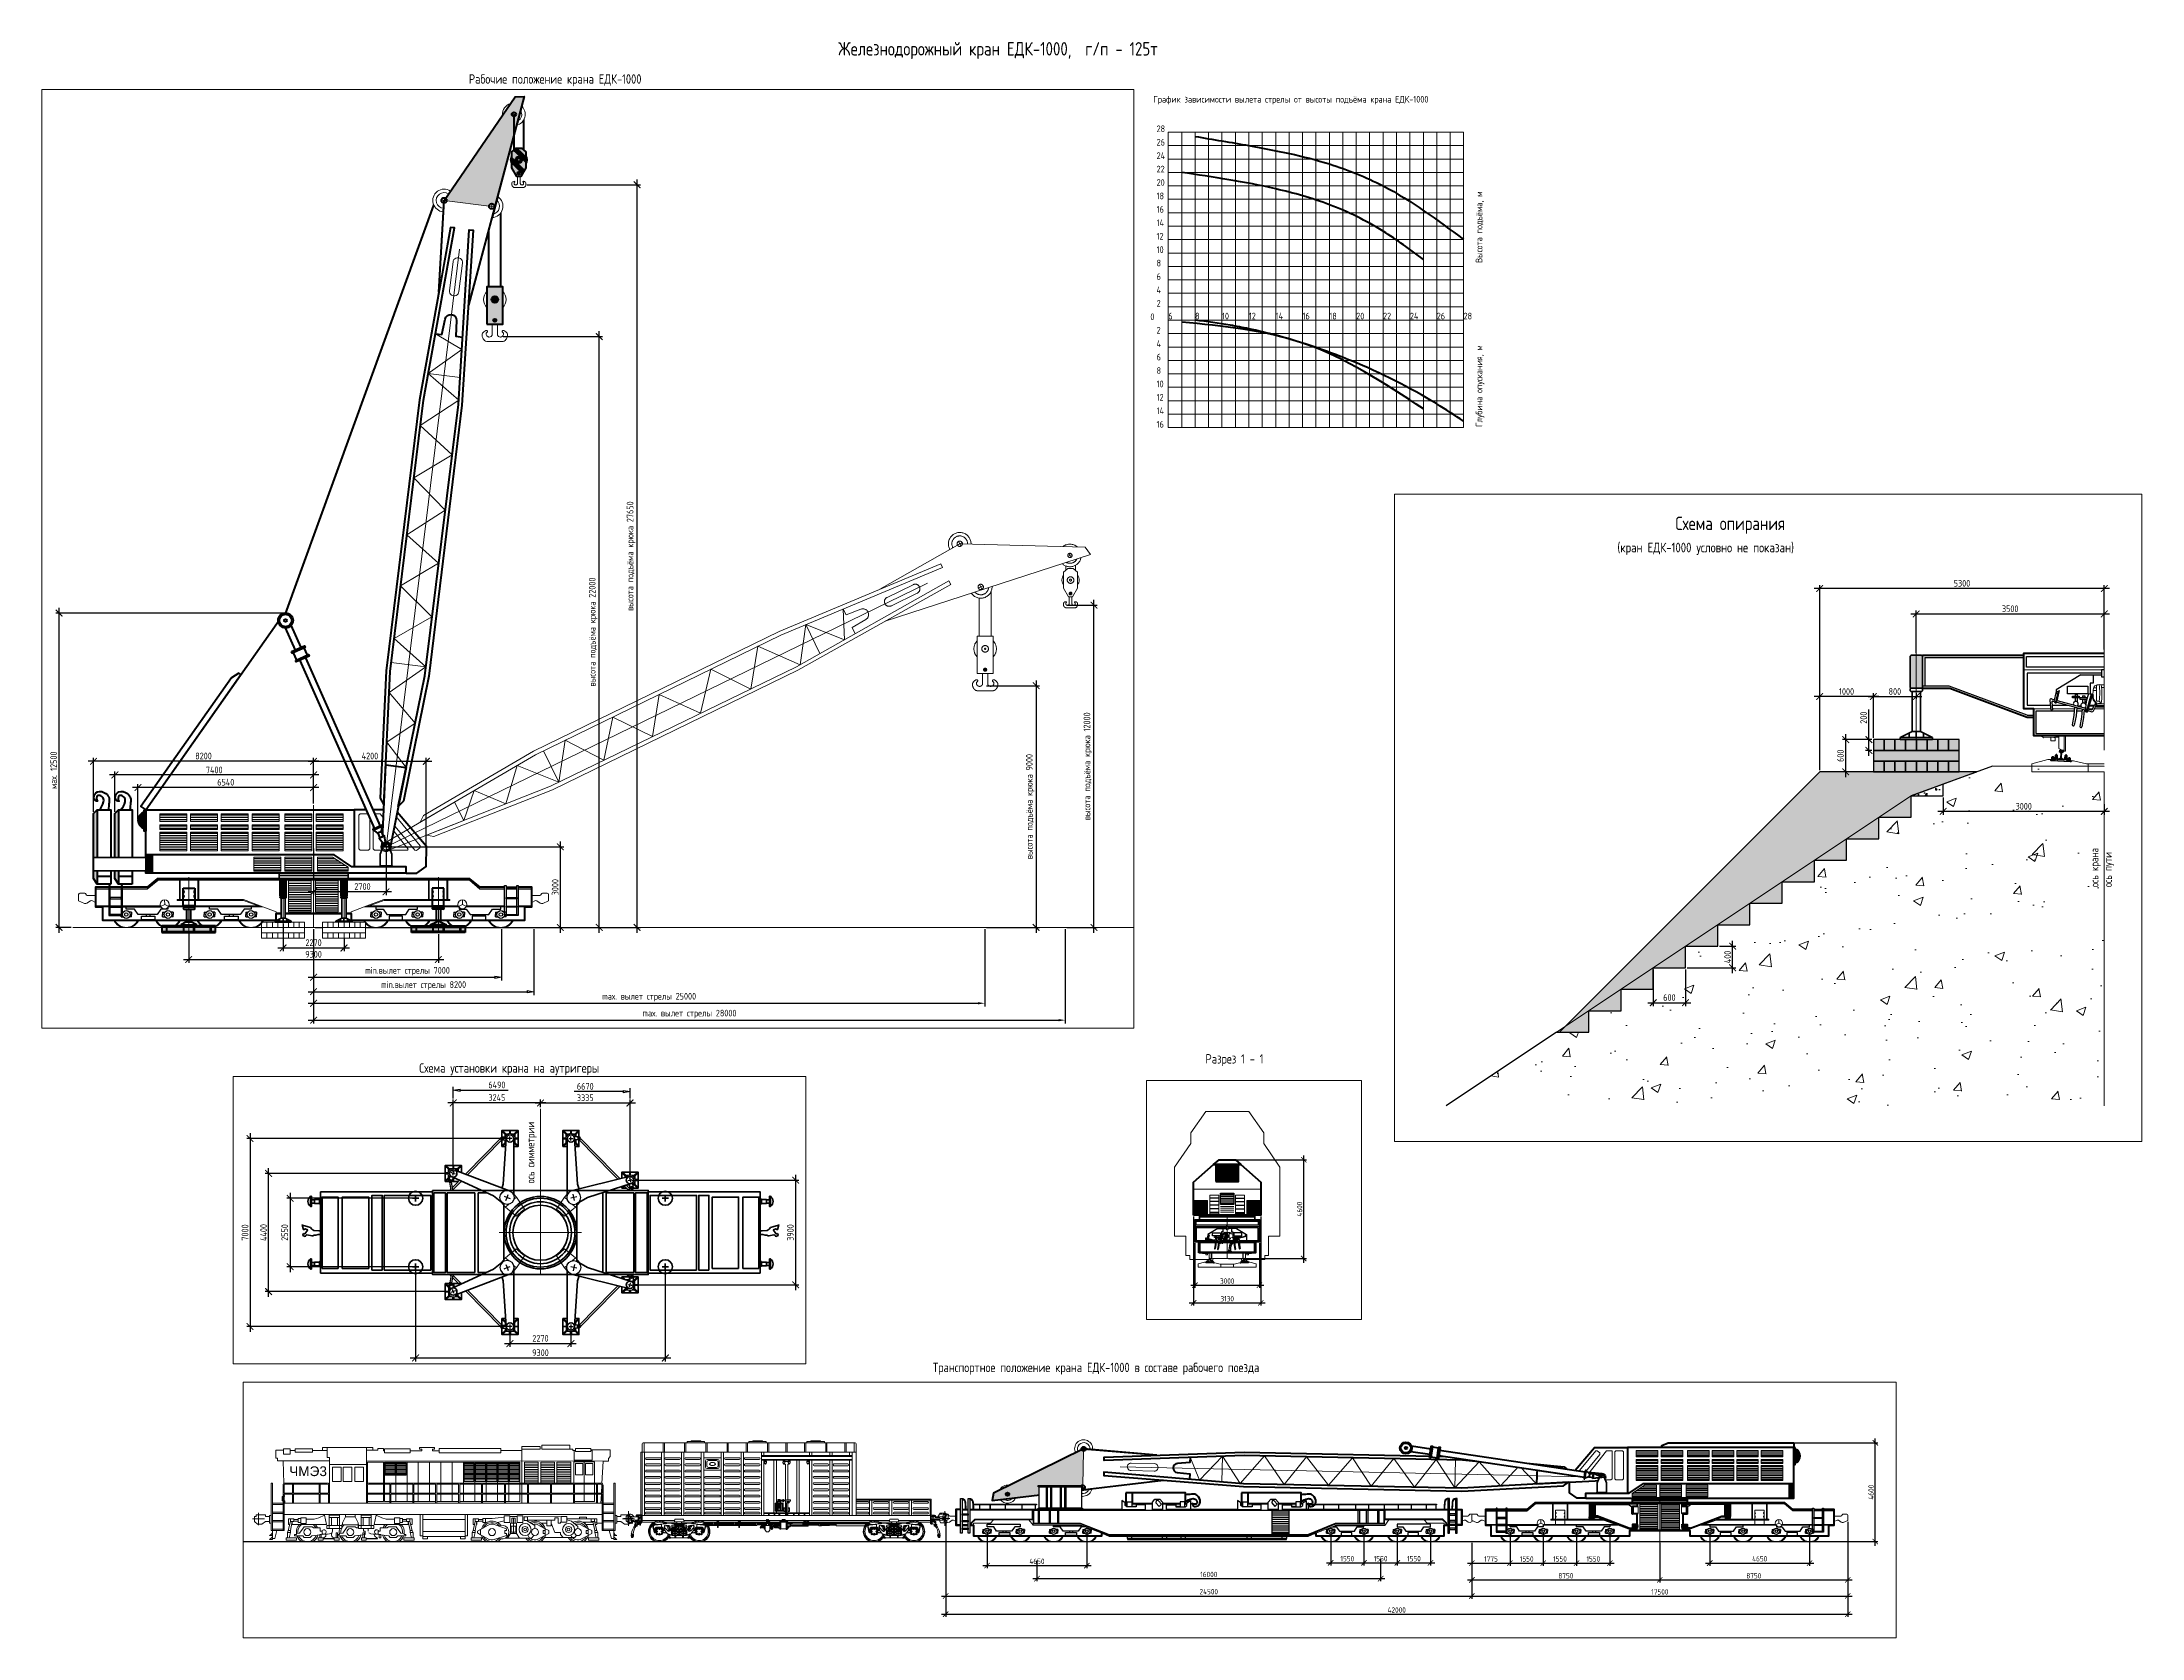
# Paper-space layout 'Лист1' of a CAD drawing. Header units: millimetres. Extents: x 40 to 822, y -13 to 581.
# The model-space entities are those that its viewports show. They can reach past a viewport. Long polylines and large blocks are cut down to what shows.
import ezdxf

# ---------------------------------------------------------------- set-up
doc = ezdxf.new("R2010")
doc.units = ezdxf.units.MM
doc.set_wipeout_variables(frame=1)
for name, pattern in [('CENTER', [16, 10, -2, 2, -2]), ('HIDDEN', [9.525, 6.35, -3.175]), ('K5LT32768', [0]), ('K5LT_AXLED', [19.5, 15, -1.5, 1.5, -1.5])]:
    doc.linetypes.add(name, pattern=pattern)
doc.layers.add('1.Основная', color=5, linetype='Continuous', lineweight=60, true_color=0x0000ff)
doc.layers.add('3.Осевая', color=7, linetype='CENTER', lineweight=0, true_color=0xff8000)
for name, color, linetype, lineweight in [('2.Тонкая', 7, 'Continuous', 18), ('4.Штриховая', 7, 'HIDDEN', 0), ('второстепенные', 7, 'Continuous', 25), ('линии', 7, 'Continuous', 35), ('невидимые', 7, 'HIDDEN', 18), ('оси', 7, 'CENTER', 13), ('основная конструкция', 7, 'Continuous', 50), ('размеры', 7, 'Continuous', 15), ('текст', 7, 'Continuous', 18), ('штриховка', 7, 'Continuous', 9)]:
    doc.layers.add(name, color=color, linetype=linetype, lineweight=lineweight)
doc.styles.add('GOST 2.304', font='CS_Gost2304.shx')
doc.styles.get("Standard").update_dxf_attribs({"font": 'arial.ttf'})
doc.styles.add('ГОСТ 2.304', font='CS_Gost2304.shx')
doc.dimstyles.new('СПДС', dxfattribs={"dimscale": 100, "dimtxt": 2.5, "dimasz": 2.5, "dimexe": 1.25, "dimexo": 0.625, "dimtad": 1, "dimdec": 0, "dimrnd": 0.001, "dimtxsty": 'ГОСТ 2.304', "dimblk": 'ARCHTICK', "dimblk1": 'ARCHTICK', "dimblk2": 'ARCHTICK', "dimcen": 2.5, "dimdle": 2, "dimadec": 0, "dimazin": 2, "dimtfac": 0.75, "dimtdec": 4, "dimtmove": 1, "dimatfit": 3, "dimfxl": 1, "dimtolj": 1, "dimarcsym": 1})
pattern_1 = [(132.0186, (-6076.577, -7434.657), (-7.076385, -6.375767), [])]
pattern_2 = [(132.0186, (-29174.002, -844.02), (-7.076385, -6.375767), [])]

psp = doc.layouts.new('Лист1')

# ---------------------------------------------------------------- texts
at = {"layer": 'текст', "linetype": 'Continuous', "ltscale": 10, "style": 'ГОСТ 2.304'}
for s, height, p in [('Железнодорожный кран ЕДК-1000,  г/п - 125т', 5, (336.79, 576.36)), ('Рабочие положение крана ЕДК-1000 ', 3.5, (199.24, 565.87)), ('Разрез 1 - 1', 3.5, (473.61, 201.05)), ('Схема установки крана на аутригеры', 3.5, (180.76, 197.66)), ('Транспортное положение крана ЕДК-1000 в составе рабочего поезда', 3.5, (372.07, 86.16))]:
    psp.add_text(s, height=height, dxfattribs=at).set_placement(p)

msp = doc.modelspace()

# ---------------------------------------------------------------- texts
at = {"layer": 'текст', "style": 'GOST 2.304'}
for s, height, p in [('Схема опирания', 250, (-31085, 10688.5)), ('(кран ЕДК-1000 условно не показан)', 180, (-32164.8, 10274.1))]:
    msp.add_text(s, height=height, dxfattribs=at).set_placement(p)
at = {"layer": 'текст', "ltscale": 1000, "attachment_point": 1, "rotation": 90, "style": 'ГОСТ 2.304'}
for s, width, gutter_width, insert, char_height in [('ось крана\\Pось пути', 2269.414, 2500, (-23355.6, 4041.5), 150), ('ось симметрии', 3199.407, 21780.1, (-522.9, -11847.2), 300)]:
    msp.add_mtext_dynamic_manual_height_columns(s, width=width, gutter_width=gutter_width, heights=[0], dxfattribs=dict(at, insert=insert, char_height=char_height))

# ---------------------------------------------------------------- blocks, each defined once
blk = doc.blocks.new('A$C6DC741D8')
at = {"layer": '1.Основная', "color": 1, "ltscale": 10}
for points in [[(10, 108.41), (30, 105), (60, 98.15), (80, 90), (110, 70)], [(95, 62.64), (80, 73.13), (60, 83), (40, 88.88), (5, 95)], [(95, 6.98), (50, 31.48), (5, 39.27)], [(110, 2.45), (100, 8.79), (68.28, 24.83), (50.16, 31.42), (30, 36.79), (23.05, 38.12), (10, 40)]]:
    blk.add_spline(points, degree=3, dxfattribs=at)
at = {"layer": '2.Тонкая', "lineweight": 9, "ltscale": 10}
for p, q in [((0, 110), (0, 0)), ((0, 110), (110, 110)), ((5, 110), (5, 0)), ((10, 110), (10, 0)), ((15, 110), (15, 0)), ((20, 110), (20, 0)), ((25, 110), (25, 0)), ((30, 110), (30, 0)), ((35, 110), (35, 0)), ((40, 110), (40, 0)), ((45, 110), (45, 0)), ((50, 110), (50, 0)), ((55, 110), (55, 0)), ((60, 110), (60, 0)), ((65, 110), (65, 0)), ((70, 110), (70, 0)), ((75, 110), (75, 0)), ((80, 110), (80, 0)), ((85, 110), (85, 0)), ((90, 110), (90, 0)), ((95, 110), (95, 0)), ((100, 110), (100, 0)), ((105, 110), (105, 0)), ((110, 110), (110, 0)), ((0, 105), (110, 105)), ((0, 100), (110, 100)), ((0, 95), (110, 95)), ((0, 90), (110, 90)), ((0, 85), (110, 85)), ((0, 80), (110, 80)), ((0, 75), (110, 75)), ((0, 70), (110, 70)), ((0, 65), (110, 65)), ((0, 60), (110, 60)), ((0, 55), (110, 55)), ((0, 50), (110, 50)), ((0, 45), (110, 45)), ((0, 40), (110, 40)), ((0, 35), (110, 35)), ((0, 30), (110, 30)), ((0, 25), (110, 25)), ((0, 20), (110, 20)), ((0, 15), (110, 15)), ((0, 10), (110, 10)), ((0, 5), (110, 5)), ((0, 0), (110, 0))]:
    blk.add_line(p, q, dxfattribs=at)
at = {"layer": 'текст', "linetype": 'Continuous', "ltscale": 10, "style": 'ГОСТ 2.304'}
for s, p in [('График зависимости вылета стрелы от высоты подъёма крана ЕДК-1000', (-5.54, 121.01)), ('28', (-4.35, 110)), ('26', (-4.35, 105)), ('24', (-4.35, 100)), ('22', (-4.35, 95)), ('18', (-4.35, 85)), ('20', (-4.35, 90)), ('16', (-4.35, 80)), ('14', (-4.35, 75)), ('12', (-4.35, 70)), ('10', (-4.35, 65)), ('6', (-4.35, 55)), ('8', (-4.35, 60)), ('4', (-4.35, 50)), ('2', (-4.35, 45)), ('0', (-6.67, 40)), ('6', (0, 40.27)), ('8', (10, 40.27)), ('10', (20, 40.27)), ('12', (30, 40.27)), ('14', (40, 40.27)), ('16', (50, 40.27)), ('18', (60, 40.27)), ('20', (70, 40.27)), ('22', (80, 40.27)), ('24', (90, 40.27)), ('26', (100, 40.27)), ('28', (110, 40.27)), ('2', (-4.35, 35)), ('4', (-4.35, 30)), ('6', (-4.35, 25)), ('10', (-4.35, 15)), ('8', (-4.35, 20)), ('12', (-4.35, 10)), ('14', (-4.35, 5)), ('16', (-4.35, 0))]:
    blk.add_text(s, height=2.5, dxfattribs=at).set_placement(p)
for s, p in [('Высота подъёма, м', (117.01, 61.34)), ('Глубина опускания, м', (117.01, 0.27))]:
    blk.add_text(s, height=2.5, rotation=90, dxfattribs=at).set_placement(p)
blk = doc.blocks.new('A$C5FDC05B3')
at = {"layer": '3.Осевая'}
for points in [[(0, -90), (0, 0), (-90, 0)], [(0, 90), (0, 0), (90, 0)]]:
    blk.add_lwpolyline(points, dxfattribs=at)
blk = doc.blocks.new('портал')
blk.add_wipeout([(100758, 0), (100650, 407), (100683, 407), (100683, 587), (100592, 770), (100566, 770), (100566, 796), (100635, 796), (100635, 7652), (100491, 7652), (100491, 7714), (100527, 7714), (100527, 8011), (100490, 8011), (100490, 8073), (100635, 8073), (100635, 8979), (100619, 8983), (100517, 9086), (100481, 9222), (100519, 9362), (100617, 9461), (100758, 9500), (100897, 9463), (100997, 9363), (101035, 9226), (100998, 9085), (100898, 8984), (100881, 8977), (100881, 8073), (101024, 8073), (101024, 8011), (100975, 8011), (100975, 7714), (101025, 7714), (101025, 7652), (100881, 7652), (100881, 796), (100950, 796), (100950, 770), (100941, 770), (100833, 587), (100833, 407), (100867, 407)]).dxf.layer = 'штриховка'
at = {"layer": '1.Основная', "color": 5, "ltscale": 1000, "true_color": 0x0000ff}
for p, q in [((100683, 587), (100592, 770)), ((100833, 587), (100941, 770))]:
    blk.add_line(p, q, dxfattribs=at)
for points in [[(100635, 8979), (100635, 8073)], [(100881, 8073), (100881, 8977)], [(100635, 7652), (100635, 796), (100881, 796), (100881, 7652)]]:
    blk.add_lwpolyline(points, dxfattribs=at)
for points in [[(100490, 8073), (101024, 8073), (101024, 8011), (100490, 8011)], [(100527, 7714), (100975, 7714), (100975, 8011), (100527, 8011)], [(100491, 7714), (101025, 7714), (101025, 7652), (100491, 7652)], [(100566, 770), (100950, 770), (100950, 796), (100566, 796)], [(100758, 0), (100758, 0), (100867, 407), (100650, 407)], [(100683, 407), (100833, 407), (100833, 587), (100683, 587)]]:
    blk.add_lwpolyline(points, close=True, dxfattribs=at)
for radius in [277, 231, 51.5]:
    blk.add_circle((100758, 9223), radius, dxfattribs=at)
blk = doc.blocks.new('крепление стрелы')
blk.add_wipeout([(764633, 206187), (764683, 206223), (764683, 206664), (764796, 206930), (765009, 206930), (765123, 206664), (765123, 206223), (765173, 206187)]).dxf.layer = 'штриховка'
at = {"layer": 'линии', "color": 5, "ltscale": 1000, "true_color": 0x0000ff}
blk.add_lwpolyline([(764683, 206223), (764683, 206664), (764796, 206930), (765009, 206930), (765123, 206664), (765123, 206223)], close=True, dxfattribs=at)
blk.add_lwpolyline([(764633, 206187), (764683, 206223), (765123, 206223), (765173, 206187), (764633, 206187)], dxfattribs=at)
blk = doc.blocks.new('противовес 1 фасад')
at = {"layer": 'штриховка', "ltscale": 1000, "true_color": 0x000000}
h = blk.add_hatch(color=18, dxfattribs=at)
h.dxf.hatch_style = 1
h.paths.add_polyline_path([(775077, 208168), (774943, 208306), (774943, 208068), (775077, 207935)])
h.paths.add_polyline_path([(775077, 207663), (774943, 207796), (774943, 207524), (775077, 207391)])
h.paths.add_polyline_path([(775077, 207119), (774943, 207252), (774943, 206981), (775077, 206847)])
h.paths.add_polyline_path([(775077, 206571), (774943, 206704), (774943, 206433), (775077, 206300)])
h.paths.add_polyline_path([(775077, 206028), (774943, 206161), (774943, 205889), (775077, 205756)])
h.paths.add_polyline_path([(774973, 205587), (774943, 205617), (774943, 205538)])
at = {"layer": 'штриховка', "ltscale": 1000}
h = blk.add_hatch(color=2, dxfattribs=at)
h.dxf.hatch_style = 1
h.paths.add_polyline_path([(775077, 207935), (774943, 208068), (774943, 207796), (775077, 207663)])
h.paths.add_polyline_path([(775077, 207391), (774943, 207524), (774943, 207252), (775077, 207119)])
h.paths.add_polyline_path([(775077, 206847), (774943, 206981), (774943, 206704), (775077, 206571)])
h.paths.add_polyline_path([(775077, 206300), (774943, 206433), (774943, 206161), (775077, 206028)])
h.paths.add_polyline_path([(775077, 205753), (775077, 205756), (774943, 205889), (774943, 205617), (774973, 205587)])
at = {"layer": '1.Основная', "color": 5, "ltscale": 1000, "true_color": 0x0000ff}
for p, q in [((774943, 208306), (774943, 205538)), ((774943, 205837), (774429, 205837))]:
    blk.add_line(p, q, dxfattribs=at)
blk.add_lwpolyline([(774429, 205538), (774943, 205538), (775077, 205753), (775077, 208168), (774943, 208306), (774429, 208306)], close=True, dxfattribs=at)
blk.add_open_spline([(774848, 208306), (774784, 208400), (774699, 208525), (774685, 208736), (774782, 208840), (774929, 208857), (774976, 208732), (774943, 208665), (774924, 208625), (774952, 208630), (775027, 208642), (775100, 208813), (774922, 209049), (774620, 208960), (774474, 208762), (774497, 208541), (774509, 208398), (774516, 208306)], degree=3, knots=[0, 0, 0, 0, 189.313279, 252.804393, 341.668607, 408.016794, 459.165642, 532.191743, 532.191743, 532.191743, 578.995313, 656.803699, 795.119115, 979.272294, 1097.30782, 1185.951662, 1344.52465, 1344.52465, 1344.52465, 1344.52465], dxfattribs=at)
blk = doc.blocks.new('противовес 2 фасад')
at = {"layer": 'штриховка', "ltscale": 1000, "true_color": 0x000000}
h = blk.add_hatch(color=18, dxfattribs=at)
h.dxf.hatch_style = 1
h.paths.add_polyline_path([(775670, 208306), (775670, 208168), (775804, 208035), (775804, 208168)])
h.paths.add_polyline_path([(775804, 207763), (775670, 207896), (775670, 207617), (775804, 207484)])
h.paths.add_polyline_path([(775804, 207212), (775670, 207345), (775670, 207074), (775804, 206940)])
h.paths.add_polyline_path([(775804, 206669), (775670, 206802), (775670, 206530), (775804, 206397)])
h.paths.add_polyline_path([(775804, 206125), (775670, 206258), (775670, 205982), (775804, 205849)])
h.paths.add_polyline_path([(775737, 205644), (775670, 205710), (775670, 205538)])
at = {"layer": 'штриховка', "ltscale": 1000}
h = blk.add_hatch(color=2, dxfattribs=at)
h.dxf.hatch_style = 1
h.paths.add_polyline_path([(775804, 208035), (775670, 208168), (775670, 207896), (775804, 207763)])
h.paths.add_polyline_path([(775804, 207484), (775670, 207617), (775670, 207345), (775804, 207212)])
h.paths.add_polyline_path([(775804, 206940), (775670, 207074), (775670, 206802), (775804, 206669)])
h.paths.add_polyline_path([(775804, 206397), (775670, 206530), (775670, 206258), (775804, 206125)])
h.paths.add_polyline_path([(775804, 205849), (775670, 205982), (775670, 205710), (775737, 205644), (775804, 205753)])
at = {"layer": '1.Основная', "color": 5, "ltscale": 1000, "true_color": 0x0000ff}
for p, q in [((775670, 208306), (775670, 205538)), ((775670, 205837), (775157, 205837))]:
    blk.add_line(p, q, dxfattribs=at)
blk.add_lwpolyline([(775157, 205538), (775670, 205538), (775804, 205753), (775804, 208168), (775670, 208306), (775157, 208306)], close=True, dxfattribs=at)
blk.add_open_spline([(775576, 208306), (775512, 208400), (775427, 208525), (775412, 208736), (775510, 208840), (775657, 208857), (775704, 208732), (775671, 208665), (775651, 208625), (775680, 208630), (775755, 208642), (775828, 208813), (775650, 209049), (775348, 208960), (775201, 208762), (775225, 208541), (775236, 208398), (775244, 208306)], degree=3, knots=[0, 0, 0, 0, 189.313279, 252.804393, 341.668607, 408.016794, 459.165642, 532.191743, 532.191743, 532.191743, 578.995313, 656.803699, 795.119115, 979.272294, 1097.30782, 1185.951662, 1344.52465, 1344.52465, 1344.52465, 1344.52465], dxfattribs=at)
blk = doc.blocks.new('*U123')
at = {"layer": 'штриховка', "ltscale": 1000}
h = blk.add_hatch(color=2, dxfattribs=at)
h.dxf.hatch_style = 1
h.paths.add_polyline_path([(-6308, 1958), (-6246, 2019), (-6246, 1779), (-6308, 1779)])
h.paths.add_polyline_path([(-6308, 1958), (-6308, 1866, -0.053607), (-6372, 1894)])
h.paths.add_polyline_path([(-6517, 2301), (-6331, 2485, -0.019055), (-6308, 2493), (-6308, 2229), (-6505, 2033, -0.213835)])
h.paths.add_polyline_path([(-6308, 2493), (-6308, 2509), (-6246, 2569), (-6246, 2290), (-6308, 2229)])
at = {"layer": 'штриховка', "ltscale": 1000, "true_color": 0x000000}
h = blk.add_hatch(color=18, dxfattribs=at)
h.dxf.hatch_style = 1
h.paths.add_polyline_path([(-6308, 2569), (-6246, 2569), (-6308, 2509)])
h.paths.add_polyline_path([(-6331, 2485), (-6517, 2301, -0.207777)])
h.paths.add_polyline_path([(-6505, 2033), (-6308, 2229), (-6308, 1958), (-6372, 1894, -0.150494)])
h.paths.add_polyline_path([(-6308, 2229), (-6246, 2290), (-6246, 2019), (-6308, 1958)])
h = blk.add_hatch(color=18, dxfattribs=at)
h.dxf.hatch_style = 1
h.paths.add_polyline_path([(-6246, 899), (-6165, 899), (-6246, 818)])
h.paths.add_polyline_path([(-6013, 778), (-6013, 506), (-6246, 275), (-6246, 547)])
h.paths.add_polyline_path([(-6013, 230), (-6013, 211), (-6032, 211)])
at = {"layer": 'штриховка', "ltscale": 1000}
h = blk.add_hatch(color=2, dxfattribs=at)
h.dxf.hatch_style = 1
h.paths.add_polyline_path([(-6246, 818), (-6165, 899), (-6013, 899), (-6013, 778), (-6246, 547)])
h.paths.add_polyline_path([(-6013, 506), (-6013, 230), (-6032, 211), (-6246, 211), (-6246, 275)])
at = {"layer": '1.Основная', "ltscale": 1000}
blk.add_lwpolyline([(4539, 20299), (4774, 20270), (4900, 20839, -0.943401), (5321, 20787), (5302, 20205), (5553, 20174)], format="xyb", dxfattribs=at)
at = {"layer": '1.Основная', "color": 5, "ltscale": 1000, "true_color": 0x0000ff}
for points in [[(-2706, 7606), (-2782, 7660), (-3060, 7492), (-6429, 2698), (-6246, 2570)], [(-6308, 2569), (-6246, 2569), (-6246, 1779), (-6308, 1779)]]:
    blk.add_lwpolyline(points, close=True, dxfattribs=at)
for points in [[(3452, 211), (-6246, 215), (-6246, 1779), (-6246, 2569), (1510, 2569)], [(3452, 211), (3846, 211), (4200, 459), (4202, 1211), (3036, 2569), (1510, 2569), (1510, 451)], [(3452, 211), (3452, 451), (1427, 451), (761, 899), (-6246, 899)]]:
    blk.add_lwpolyline(points, dxfattribs=at)
blk.add_arc((-6212, 2180), 328, 106.9471, 253.0529, dxfattribs=at)
at = {"layer": '2.Тонкая', "ltscale": 1000}
for p, q in [((4269, 18817), (5460, 18667)), ((2889, 8055), (4180, 7897))]:
    blk.add_line(p, q, dxfattribs=at)
for points in [[(-4724, 2429), (-5730, 2429), (-5730, 2142), (-4724, 2142)], [(-3578, 2429), (-4584, 2429), (-4584, 2142), (-3578, 2142)], [(-2432, 2429), (-3438, 2429), (-3438, 2142), (-2432, 2142)], [(-1286, 2429), (-2292, 2429), (-2292, 2142), (-1286, 2142)], [(-63, 2429), (-1069, 2429), (-1069, 2142), (-63, 2142)], [(1098, 2429), (92, 2429), (92, 2142), (1098, 2142)], [(2048, 1065), (1734, 1065), (1684, 1115), (1684, 2374), (1734, 2424), (2048, 2424), (2098, 2374), (2098, 1115)], [(3520, 1105), (2482, 2424), (2225, 2424), (2225, 1115), (2275, 1065), (3501, 1065)], [(3770, 1065), (3840, 1059), (3961, 1159), (3968, 1230), (2984, 2418), (2914, 2424), (2792, 2324), (2786, 2253)], [(-4724, 2014), (-5730, 2014), (-5730, 1835), (-4724, 1835)], [(-3578, 2014), (-4584, 2014), (-4584, 1835), (-3578, 1835)], [(-2432, 2014), (-3438, 2014), (-3438, 1835), (-2432, 1835)], [(-1286, 2014), (-2292, 2014), (-2292, 1835), (-1286, 1835)], [(-63, 2014), (-1069, 2014), (-1069, 1835), (-63, 1835)], [(1098, 2014), (92, 2014), (92, 1835), (1098, 1835)], [(-5730, 1040), (-4724, 1040), (-4724, 1743), (-5730, 1743)], [(-4584, 1040), (-3578, 1040), (-3578, 1743), (-4584, 1743)], [(-3438, 1040), (-2432, 1040), (-2432, 1743), (-3438, 1743)], [(-2292, 1040), (-1286, 1040), (-1286, 1743), (-2292, 1743)], [(-1069, 1040), (-63, 1040), (-63, 1743), (-1069, 1743)], [(92, 1040), (1098, 1040), (1098, 1743), (92, 1743)], [(-1225, 815), (-2231, 815), (-2231, 284), (-1225, 284)], [(-69, 815), (-1075, 815), (-1075, 284), (-69, 284)]]:
    blk.add_lwpolyline(points, close=True, dxfattribs=at)
blk.add_lwpolyline([(149, 815), (149, 284), (1292, 284), (1292, 432), (708, 815), (149, 815)], dxfattribs=at)
blk.add_arc((7460, 28467), 421, 106.9922, 184.1066, dxfattribs=at)
at = {"layer": '3.Осевая', "ltscale": 100}
blk.add_line((0, 2741), (0, -34), dxfattribs=at)
at = {"layer": 'второстепенные', "color": 9, "ltscale": 1000, "true_color": 0xb7b7b7}
for p, q in [((-4724, 2379), (-5730, 2379)), ((-3578, 2379), (-4584, 2379)), ((-2432, 2379), (-3438, 2379)), ((-1286, 2379), (-2292, 2379)), ((-63, 2379), (-1069, 2379)), ((1098, 2379), (92, 2379)), ((-4724, 2286), (-5730, 2286)), ((-4724, 2202), (-5730, 2202)), ((-4724, 1965), (-5730, 1965)), ((-3578, 2286), (-4584, 2286)), ((-3578, 2202), (-4584, 2202)), ((-3578, 1965), (-4584, 1965)), ((-2432, 2286), (-3438, 2286)), ((-2432, 2202), (-3438, 2202)), ((-2432, 1965), (-3438, 1965)), ((-1286, 2286), (-2292, 2286)), ((-1286, 2202), (-2292, 2202)), ((-1286, 1965), (-2292, 1965)), ((-63, 2286), (-1069, 2286)), ((-63, 2202), (-1069, 2202)), ((-63, 1965), (-1069, 1965)), ((1098, 2286), (92, 2286)), ((1098, 2202), (92, 2202)), ((1098, 1965), (92, 1965)), ((-4724, 1881), (-5730, 1881)), ((-4724, 1687), (-5730, 1687)), ((-4724, 1603), (-5730, 1603)), ((-3578, 1881), (-4584, 1881)), ((-3578, 1687), (-4584, 1687)), ((-3578, 1603), (-4584, 1603)), ((-2432, 1881), (-3438, 1881)), ((-2432, 1687), (-3438, 1687)), ((-2432, 1603), (-3438, 1603)), ((-1286, 1881), (-2292, 1881)), ((-1286, 1687), (-2292, 1687)), ((-1286, 1603), (-2292, 1603)), ((-63, 1881), (-1069, 1881)), ((-63, 1687), (-1069, 1687)), ((-63, 1603), (-1069, 1603)), ((1098, 1881), (92, 1881)), ((1098, 1687), (92, 1687)), ((1098, 1603), (92, 1603)), ((-4724, 1519), (-5730, 1519)), ((-4724, 1436), (-5730, 1436)), ((-4724, 1352), (-5730, 1352)), ((-4724, 1268), (-5730, 1268)), ((-4724, 1184), (-5730, 1184)), ((-3578, 1519), (-4584, 1519)), ((-3578, 1436), (-4584, 1436)), ((-3578, 1352), (-4584, 1352)), ((-3578, 1268), (-4584, 1268)), ((-3578, 1184), (-4584, 1184)), ((-2432, 1519), (-3438, 1519)), ((-2432, 1436), (-3438, 1436)), ((-2432, 1352), (-3438, 1352)), ((-2432, 1268), (-3438, 1268)), ((-2432, 1184), (-3438, 1184)), ((-1286, 1519), (-2292, 1519)), ((-1286, 1436), (-2292, 1436)), ((-1286, 1352), (-2292, 1352)), ((-1286, 1268), (-2292, 1268)), ((-1286, 1184), (-2292, 1184)), ((-63, 1519), (-1069, 1519)), ((-63, 1436), (-1069, 1436)), ((-63, 1352), (-1069, 1352)), ((-63, 1268), (-1069, 1268)), ((-63, 1184), (-1069, 1184)), ((1098, 1519), (92, 1519)), ((1098, 1436), (92, 1436)), ((1098, 1352), (92, 1352)), ((1098, 1268), (92, 1268)), ((1098, 1184), (92, 1184)), ((-4724, 1100), (-5730, 1100)), ((-3578, 1100), (-4584, 1100)), ((-2432, 1100), (-3438, 1100)), ((-1286, 1100), (-2292, 1100)), ((-63, 1100), (-1069, 1100)), ((1098, 1100), (92, 1100)), ((-1225, 749), (-2231, 749)), ((-1225, 665), (-2231, 665)), ((-1225, 582), (-2231, 582)), ((-1225, 498), (-2231, 498)), ((-1225, 414), (-2231, 414)), ((-69, 749), (-1075, 749)), ((-69, 665), (-1075, 665)), ((-69, 582), (-1075, 582)), ((-69, 498), (-1075, 498)), ((-69, 414), (-1075, 414)), ((809, 749), (149, 749)), ((937, 665), (149, 665)), ((1064, 582), (149, 582)), ((1185, 503), (149, 498)), ((1292, 414), (149, 414)), ((-1225, 330), (-2231, 330)), ((-69, 330), (-1075, 330)), ((1292, 330), (149, 330))]:
    blk.add_line(p, q, dxfattribs=at)
at = {"layer": 'второстепенные', "ltscale": 1000}
blk.add_line((-6005, 899), (-6005, 211), dxfattribs=at)
at = {"layer": 'линии', "color": 5, "ltscale": 1000, "true_color": 0x0000ff}
for points in [[(-1283, 128), (1283, 128), (1283, 211), (-1283, 211)], [(-1283, 0), (1283, 0), (1283, 128), (-1283, 128)]]:
    blk.add_lwpolyline(points, close=True, dxfattribs=at)
at = {"layer": 'основная конструкция', "ltscale": 1000}
for p, q in [((-1098, 9734), (4584, 25354)), ((-6246, 2570), (-1278, 9638))]:
    blk.add_line(p, q, dxfattribs=at)
at = {"layer": '1.Основная', "xscale": -1, "rotation": 359.9999999999484}
for name, p in [('противовес 2 фасад', (767604, -205736)), ('противовес 1 фасад', (767677, -205736))]:
    blk.add_blockref(name, p, dxfattribs=at)
blk.add_wipeout([(7750, 28772), (7865, 28580), (7867, 28358), (7752, 28163), (7559, 28057)]).dxf.layer = 'штриховка'
at = {"layer": '1.Основная', "color": 5, "ltscale": 1000, "true_color": 0x0000ff}
blk.add_circle((7460, 28467), 80, dxfattribs=at)
at = {"layer": '2.Тонкая', "ltscale": 1000}
for radius, start, end in [(421, 283.6569, 46.3779), (292, 298.694, 31.3407)]:
    blk.add_arc((7460, 28467), radius, start, end, dxfattribs=at)
at = {"ltscale": 1000, "extrusion": (0, 0, -1), "zscale": -1, "rotation": 276.9998492224788}
blk.add_blockref('A$C5FDC05B3', (-7460, 28467), dxfattribs=at)
for points in [[(5768, 21366), (6745, 25013), (6735, 25032), (6700, 24966), (6623, 24943), (6556, 24982), (6536, 25054), (4959, 25247), (4923, 25182), (4855, 25160), (4669, 21882), (5106, 24258), (5949, 24155)], [(3451, 4151), (2691, 4245), (2556, 1289), (2622, 1348), (2654, 1361), (2688, 1367), (2723, 1366), (2757, 1358), (2787, 1345), (2816, 1324), (2839, 1300), (2857, 1271), (2865, 1249)], [(-8200, 803), (-8200, 304), (-6246, 304), (-6246, 803)]]:
    blk.add_wipeout(points).dxf.layer = 'штриховка'
at = {"layer": '1.Основная', "color": 5, "ltscale": 1000, "true_color": 0x0000ff}
for points in [[(2484, 3002), (2623, 2761), (2849, 7724), (4089, 17822), (5255, 24240), (5106, 24258), (3940, 17840), (2700, 7743)], [(3350, 2896), (3157, 2696), (4139, 7566), (5398, 17661), (5800, 24173), (5949, 24155), (5528, 17645), (4288, 7548)], [(2553, 1212), (2691, 4245), (3451, 4151), (2851, 1175)]]:
    blk.add_lwpolyline(points, close=True, dxfattribs=at)
for radius in [174, 123]:
    blk.add_circle((2702, 1194), radius, dxfattribs=at)
at = {"layer": '2.Тонкая', "ltscale": 1000}
blk.add_lwpolyline([(5412, 21869, -1.02846), (5063, 21902), (5194, 22970, -1.040486), (5542, 22927)], format="xyb", close=True, dxfattribs=at)
blk.add_lwpolyline([(4539, 20299), (5524, 19707), (4269, 18817), (5408, 17821), (3972, 16876), (5164, 15784), (3735, 14939), (4896, 13732), (3474, 12817), (4654, 11761), (3240, 10908), (4408, 9756), (2999, 8951), (4180, 7897), (2813, 6943), (3783, 5800), (2729, 5086), (3451, 4151)], dxfattribs=at)
at = {"layer": '3.Осевая', "color": 30, "linetype": 'K5LT_AXLED', "ltscale": 200, "true_color": 0xff8000}
blk.add_line((5435, 23451), (2702, 1194), dxfattribs=at)
at = {"layer": 'линии', "color": 5, "ltscale": 1000, "true_color": 0x0000ff}
blk.add_lwpolyline([(-6246, 803), (-8200, 803), (-8200, 304), (-6246, 304)], close=True, dxfattribs=at)
for points in [[(5099, 25607), (4886, 25680), (4675, 25638), (4509, 25492), (4440, 25287), (4485, 25069), (4628, 24908), (4836, 24839), (4849, 25161), (4782, 25197), (4761, 25272), (4799, 25339), (4873, 25359), (4913, 25336)], [(6850, 25405), (6998, 25257), (7057, 25040), (7002, 24835), (6848, 24679), (6640, 24621)]]:
    blk.add_wipeout(points).dxf.layer = 'штриховка'
at = {"layer": 'штриховка', "ltscale": 1000}
h = blk.add_hatch(color=256, dxfattribs=at)
h.dxf.hatch_style = 1
h.paths.add_polyline_path([(7733, 29123), (7846, 29128), (7816, 29017)])
h.paths.add_polyline_path([(7386, 28941), (7501, 29109), (7753, 28783), (7691, 28549)])
h.paths.add_polyline_path([(7157, 28607), (7271, 28774), (7449, 28546, 0.876729), (7450, 28387, 0.337249), (7534, 28436), (7628, 28315), (7565, 28080)])
h.paths.add_polyline_path([(6928, 28273), (7042, 28440), (7503, 27846), (7440, 27612)])
h.paths.add_polyline_path([(6698, 27939), (6813, 28106), (7378, 27378), (7315, 27144)])
h.paths.add_polyline_path([(6469, 27605), (6584, 27772), (7252, 26910), (7190, 26676)])
h.paths.add_polyline_path([(6240, 27271), (6355, 27438), (7127, 26442), (7064, 26208)])
h.paths.add_polyline_path([(6011, 26937), (6125, 27104), (7002, 25974), (6939, 25740)])
h.paths.add_polyline_path([(5780, 26600), (5895, 26767), (6875, 25502), (6813, 25268)])
h.paths.add_polyline_path([(5551, 26266), (5665, 26433), (6671, 25136, 0.060893), (6648, 25142, 0.417037), (6536, 25054), (6486, 25060)])
h.paths.add_polyline_path([(5322, 25932), (5436, 26099), (6216, 25093), (5946, 25126)])
h.paths.add_polyline_path([(5089, 25594), (5204, 25761), (5669, 25160), (5400, 25193)])
h.paths.add_polyline_path([(4959, 25247, 0.279753), (4917, 25342), (4975, 25427), (5130, 25227)])
h = blk.add_hatch(color=2, dxfattribs=at)
h.dxf.hatch_style = 1
h.paths.add_polyline_path([(7501, 29109), (7504, 29114), (7733, 29123), (7816, 29017), (7753, 28783)])
h.paths.add_polyline_path([(7470, 28546, 0.065684), (7449, 28546), (7271, 28774), (7386, 28941), (7691, 28549), (7628, 28315), (7534, 28436, 0.495608)])
h.paths.add_polyline_path([(7042, 28440), (7157, 28607), (7565, 28080), (7503, 27846)])
h.paths.add_polyline_path([(6813, 28106), (6928, 28273), (7440, 27612), (7378, 27378)])
h.paths.add_polyline_path([(6584, 27772), (6698, 27939), (7315, 27144), (7252, 26910)])
h.paths.add_polyline_path([(6355, 27438), (6469, 27605), (7190, 26676), (7127, 26442)])
h.paths.add_polyline_path([(6125, 27104), (6240, 27271), (7064, 26208), (7002, 25974)])
h.paths.add_polyline_path([(5895, 26767), (6011, 26937), (6939, 25740), (6875, 25502)])
h.paths.add_polyline_path([(5665, 26433), (5780, 26600), (6813, 25268), (6750, 25034), (6735, 25054, 0.279885), (6671, 25136)])
h.paths.add_polyline_path([(5436, 26099), (5551, 26266), (6486, 25060), (6216, 25093)])
h.paths.add_polyline_path([(5204, 25761), (5322, 25932), (5946, 25126), (5669, 25160)])
h.paths.add_polyline_path([(4975, 25427), (5089, 25594), (5400, 25193), (5130, 25227)])
at = {"layer": '1.Основная', "color": 5, "ltscale": 1000, "true_color": 0x0000ff}
blk.add_lwpolyline([(4667, 21845), (4860, 25260), (7504, 29114), (7846, 29128), (5768, 21366)], dxfattribs=at)
for centre in [(4860, 25260), (6635, 25043)]:
    blk.add_circle(centre, 100, dxfattribs=at)
at = {"layer": '2.Тонкая', "ltscale": 1000}
blk.add_line((4959, 25247), (6536, 25054), dxfattribs=at)
for centre, radius, start, end in [((4860, 25260), 421, 55.5507, 266.7566), ((4860, 25260), 292, 55.5513, 266.7528), ((6635, 25043), 421, 270.5876, 59.4471), ((6635, 25043), 292, 277.7697, 52.265)]:
    blk.add_arc(centre, radius, start, end, dxfattribs=at)
at = {"ltscale": 1000, "extrusion": (0, 0, -1), "zscale": -1, "rotation": 276.9998492224788}
for p in [(-4860, 25260), (-6635, 25043)]:
    blk.add_blockref('A$C5FDC05B3', p, dxfattribs=at)
at = {"rotation": 23.9515613894751}
blk.add_blockref('портал', (-89380, -39711), dxfattribs=at)
at = {"layer": 'линии', "extrusion": (0, 0, -1), "zscale": -1}
blk.add_blockref('крепление стрелы', (-767604, -205736), dxfattribs=at)
blk = doc.blocks.new('*U12')
blk.add_wipeout([(-800, 0), (-800, -600), (800, -600), (800, 0)]).dxf.layer = 'штриховка'
at = {"layer": '2.Тонкая', "ltscale": 1000}
for points in [[(-800, -200), (-600, -200), (-600, 0), (-800, 0)], [(-600, -200), (-400, -200), (-400, 0), (-600, 0)], [(-400, -200), (-200, -200), (-200, 0), (-400, 0)], [(-200, -200), (0, -200), (0, 0), (-200, 0)], [(0, -200), (200, -200), (200, 0), (0, 0)], [(200, -200), (400, -200), (400, 0), (200, 0)], [(400, -200), (600, -200), (600, 0), (400, 0)], [(600, -200), (800, -200), (800, 0), (600, 0)], [(-800, -400), (800, -400), (800, -200), (-800, -200)], [(-800, -600), (-600, -600), (-600, -400), (-800, -400)], [(-600, -600), (-400, -600), (-400, -400), (-600, -400)], [(-400, -600), (-200, -600), (-200, -400), (-400, -400)], [(-200, -600), (0, -600), (0, -400), (-200, -400)], [(0, -600), (200, -600), (200, -400), (0, -400)], [(200, -600), (400, -600), (400, -400), (200, -400)], [(400, -600), (600, -600), (600, -400), (400, -400)], [(600, -600), (800, -600), (800, -400), (600, -400)]]:
    blk.add_lwpolyline(points, close=True, dxfattribs=at)
blk = doc.blocks.new('A$C5BB45644')
blk.add_wipeout([(-300, -300), (-300, 300), (300, 300), (300, -300)]).dxf.layer = 'штриховка'
at = {"layer": 'второстепенные', "ltscale": 1000}
for points in [[(-194, -18), (-194, 18), (-300, 18), (-300, -18)], [(-18, 194), (18, 194), (18, 300), (-18, 300)], [(194, 18), (194, -18), (300, -18), (300, 18)], [(18, -194), (-18, -194), (-18, -300), (18, -300)]]:
    blk.add_lwpolyline(points, close=True, dxfattribs=at)
for points in [[(-153, 179), (-273, 300), (-299, 274), (-179, 153)], [(-179, 79), (-179, 179), (-79, 179)], [(79, 179), (178, 179), (178, 79)], [(178, 153), (299, 274), (274, 299), (153, 179)], [(-179, -153), (-300, -273), (-274, -298), (-164, -189)], [(-49, -189), (-179, -189), (-179, -79)], [(178, -79), (178, -189), (49, -189)], [(164, -189), (275, -300), (300, -274), (178, -153)]]:
    blk.add_lwpolyline(points, dxfattribs=at)
blk.add_circle((0, 0), 195, dxfattribs=at)
at = {"layer": 'линии', "color": 5, "ltscale": 1000, "true_color": 0x0000ff}
blk.add_lwpolyline([(-300, -300), (300, -300), (300, 300), (-300, 300)], close=True, dxfattribs=at)
blk = doc.blocks.new('_ArchTick')
at = {"color": 0, "linetype": 'ByBlock', "lineweight": 30, "const_width": 0.15}
blk.add_lwpolyline([(-0.5, -0.5), (0.5, 0.5)], dxfattribs=at)
blk = doc.blocks.new('*D55')
at = {"layer": 'Defpoints', "color": 0, "ltscale": 100}
for p in [(-83821, -24044), (-59321, -24044), (-59321, -26574)]:
    blk.add_point(p, dxfattribs=at)
at = {"layer": 'размеры', "color": 0, "lineweight": -2, "ltscale": 1000}
for p, q in [((-83821, -24107), (-83821, -26699)), ((-59321, -24107), (-59321, -26699)), ((-84021, -26574), (-59121, -26574))]:
    blk.add_line(p, q, dxfattribs=at)
at = {"layer": 'размеры', "color": 0, "lineweight": -2, "ltscale": 100, "xscale": 250, "yscale": 250, "zscale": 250, "rotation": 180}
blk.add_blockref('_ArchTick', (-83821, -26574), dxfattribs=at)
at = {"layer": 'размеры', "color": 0, "lineweight": -2, "ltscale": 100, "xscale": 250, "yscale": 250, "zscale": 250}
blk.add_blockref('_ArchTick', (-59321, -26574), dxfattribs=at)
at = {"layer": 'размеры', "color": 0, "ltscale": 100, "insert": (-71571, -26372), "char_height": 250, "attachment_point": 5, "style": 'ГОСТ 2.304'}
blk.add_mtext('\\A1;24500', dxfattribs=at)
blk = doc.blocks.new('*D56')
at = {"layer": 'Defpoints', "color": 0, "ltscale": 100}
for p in [(-79571, -24861), (-63571, -24781), (-63571, -25766)]:
    blk.add_point(p, dxfattribs=at)
at = {"layer": 'размеры', "color": 0, "lineweight": -2, "ltscale": 1000}
for p, q in [((-79571, -24924), (-79571, -25891)), ((-63571, -24843), (-63571, -25891)), ((-79771, -25766), (-63371, -25766))]:
    blk.add_line(p, q, dxfattribs=at)
at = {"layer": 'размеры', "color": 0, "lineweight": -2, "ltscale": 100, "xscale": 250, "yscale": 250, "zscale": 250, "rotation": 180}
blk.add_blockref('_ArchTick', (-79571, -25766), dxfattribs=at)
at = {"layer": 'размеры', "color": 0, "lineweight": -2, "ltscale": 100, "xscale": 250, "yscale": 250, "zscale": 250}
blk.add_blockref('_ArchTick', (-63571, -25766), dxfattribs=at)
at = {"layer": 'размеры', "color": 0, "ltscale": 100, "insert": (-71571, -25572), "char_height": 250, "attachment_point": 5, "style": 'ГОСТ 2.304'}
blk.add_mtext('\\A1;16000', dxfattribs=at)
blk = doc.blocks.new('*D57')
at = {"layer": 'Defpoints', "color": 0, "ltscale": 100}
for p in [(-57546, -23562), (-59321, -24044), (-57546, -25041)]:
    blk.add_point(p, dxfattribs=at)
at = {"layer": 'размеры', "color": 0, "lineweight": -2, "ltscale": 1000}
for p, q in [((-57546, -23625), (-57546, -25166)), ((-59321, -24107), (-59321, -25166)), ((-59521, -25041), (-57346, -25041))]:
    blk.add_line(p, q, dxfattribs=at)
at = {"layer": 'размеры', "color": 0, "lineweight": -2, "ltscale": 100, "xscale": 250, "yscale": 250, "zscale": 250, "rotation": 180}
blk.add_blockref('_ArchTick', (-59321, -25041), dxfattribs=at)
at = {"layer": 'размеры', "color": 0, "lineweight": -2, "ltscale": 100, "xscale": 250, "yscale": 250, "zscale": 250}
blk.add_blockref('_ArchTick', (-57546, -25041), dxfattribs=at)
at = {"layer": 'размеры', "color": 0, "ltscale": 100, "insert": (-58433, -24849), "char_height": 250, "attachment_point": 5, "style": 'ГОСТ 2.304'}
blk.add_mtext('\\A1;1775', dxfattribs=at)
blk = doc.blocks.new('*D58')
at = {"layer": 'Defpoints', "color": 0, "ltscale": 100}
for p in [(-57546, -23562), (-55996, -23562), (-55996, -25041)]:
    blk.add_point(p, dxfattribs=at)
at = {"layer": 'размеры', "color": 0, "lineweight": -2, "ltscale": 1000}
for p, q in [((-57546, -23625), (-57546, -25166)), ((-55996, -23625), (-55996, -25166)), ((-57746, -25041), (-55796, -25041))]:
    blk.add_line(p, q, dxfattribs=at)
at = {"layer": 'размеры', "color": 0, "lineweight": -2, "ltscale": 100, "xscale": 250, "yscale": 250, "zscale": 250, "rotation": 180}
blk.add_blockref('_ArchTick', (-57546, -25041), dxfattribs=at)
at = {"layer": 'размеры', "color": 0, "lineweight": -2, "ltscale": 100, "xscale": 250, "yscale": 250, "zscale": 250}
blk.add_blockref('_ArchTick', (-55996, -25041), dxfattribs=at)
at = {"layer": 'размеры', "color": 0, "ltscale": 100, "insert": (-56771, -24849), "char_height": 250, "attachment_point": 5, "style": 'ГОСТ 2.304'}
blk.add_mtext('\\A1;1550', dxfattribs=at)
blk = doc.blocks.new('*D59')
at = {"layer": 'Defpoints', "color": 0, "ltscale": 100}
for p in [(-55996, -23562), (-54446, -23562), (-54446, -25041)]:
    blk.add_point(p, dxfattribs=at)
at = {"layer": 'размеры', "color": 0, "lineweight": -2, "ltscale": 1000}
for p, q in [((-55996, -23625), (-55996, -25166)), ((-54446, -23625), (-54446, -25166)), ((-56196, -25041), (-54246, -25041))]:
    blk.add_line(p, q, dxfattribs=at)
at = {"layer": 'размеры', "color": 0, "lineweight": -2, "ltscale": 100, "xscale": 250, "yscale": 250, "zscale": 250, "rotation": 180}
blk.add_blockref('_ArchTick', (-55996, -25041), dxfattribs=at)
at = {"layer": 'размеры', "color": 0, "lineweight": -2, "ltscale": 100, "xscale": 250, "yscale": 250, "zscale": 250}
blk.add_blockref('_ArchTick', (-54446, -25041), dxfattribs=at)
at = {"layer": 'размеры', "color": 0, "ltscale": 100, "insert": (-55221, -24849), "char_height": 250, "attachment_point": 5, "style": 'ГОСТ 2.304'}
blk.add_mtext('\\A1;1550', dxfattribs=at)
blk = doc.blocks.new('*D60')
at = {"layer": 'Defpoints', "color": 0, "ltscale": 100}
for p in [(-54446, -23562), (-52896, -23562), (-52896, -25041)]:
    blk.add_point(p, dxfattribs=at)
at = {"layer": 'размеры', "color": 0, "lineweight": -2, "ltscale": 1000}
for p, q in [((-54446, -23625), (-54446, -25166)), ((-52896, -23625), (-52896, -25166)), ((-54646, -25041), (-52696, -25041))]:
    blk.add_line(p, q, dxfattribs=at)
at = {"layer": 'размеры', "color": 0, "lineweight": -2, "ltscale": 100, "xscale": 250, "yscale": 250, "zscale": 250, "rotation": 180}
blk.add_blockref('_ArchTick', (-54446, -25041), dxfattribs=at)
at = {"layer": 'размеры', "color": 0, "lineweight": -2, "ltscale": 100, "xscale": 250, "yscale": 250, "zscale": 250}
blk.add_blockref('_ArchTick', (-52896, -25041), dxfattribs=at)
at = {"layer": 'размеры', "color": 0, "ltscale": 100, "insert": (-53671, -24849), "char_height": 250, "attachment_point": 5, "style": 'ГОСТ 2.304'}
blk.add_mtext('\\A1;1550', dxfattribs=at)
blk = doc.blocks.new('*D61')
at = {"layer": 'Defpoints', "color": 0, "ltscale": 100}
for p in [(-48246, -23562), (-43596, -23562), (-43596, -25041)]:
    blk.add_point(p, dxfattribs=at)
at = {"layer": 'размеры', "color": 0, "lineweight": -2, "ltscale": 1000}
for p, q in [((-48246, -23625), (-48246, -25166)), ((-43596, -23625), (-43596, -25166)), ((-48446, -25041), (-43396, -25041))]:
    blk.add_line(p, q, dxfattribs=at)
at = {"layer": 'размеры', "color": 0, "lineweight": -2, "ltscale": 100, "xscale": 250, "yscale": 250, "zscale": 250, "rotation": 180}
blk.add_blockref('_ArchTick', (-48246, -25041), dxfattribs=at)
at = {"layer": 'размеры', "color": 0, "lineweight": -2, "ltscale": 100, "xscale": 250, "yscale": 250, "zscale": 250}
blk.add_blockref('_ArchTick', (-43596, -25041), dxfattribs=at)
at = {"layer": 'размеры', "color": 0, "ltscale": 100, "insert": (-45921, -24841), "char_height": 250, "attachment_point": 5, "style": 'ГОСТ 2.304'}
blk.add_mtext('\\A1;4650', dxfattribs=at)
blk = doc.blocks.new('*D62')
at = {"layer": 'Defpoints', "color": 0, "ltscale": 100}
for p in [(-81896, -23562), (-77246, -23562), (-77246, -25160)]:
    blk.add_point(p, dxfattribs=at)
at = {"layer": 'размеры', "color": 0, "lineweight": -2, "ltscale": 1000}
for p, q in [((-81896, -23625), (-81896, -25285)), ((-77246, -23625), (-77246, -25285)), ((-82096, -25160), (-77046, -25160))]:
    blk.add_line(p, q, dxfattribs=at)
at = {"layer": 'размеры', "color": 0, "lineweight": -2, "ltscale": 100, "xscale": 250, "yscale": 250, "zscale": 250, "rotation": 180}
blk.add_blockref('_ArchTick', (-81896, -25160), dxfattribs=at)
at = {"layer": 'размеры', "color": 0, "lineweight": -2, "ltscale": 100, "xscale": 250, "yscale": 250, "zscale": 250}
blk.add_blockref('_ArchTick', (-77246, -25160), dxfattribs=at)
at = {"layer": 'размеры', "color": 0, "ltscale": 100, "insert": (-79571, -24960), "char_height": 250, "attachment_point": 5, "style": 'ГОСТ 2.304'}
blk.add_mtext('\\A1;4650', dxfattribs=at)
blk = doc.blocks.new('*D63')
at = {"layer": 'Defpoints', "color": 0, "ltscale": 100}
for p in [(-65896, -23562), (-64346, -23562), (-64346, -25031)]:
    blk.add_point(p, dxfattribs=at)
at = {"layer": 'размеры', "color": 0, "lineweight": -2, "ltscale": 1000}
for p, q in [((-65896, -23625), (-65896, -25156)), ((-64346, -23625), (-64346, -25156)), ((-66096, -25031), (-64146, -25031))]:
    blk.add_line(p, q, dxfattribs=at)
at = {"layer": 'размеры', "color": 0, "lineweight": -2, "ltscale": 100, "xscale": 250, "yscale": 250, "zscale": 250, "rotation": 180}
blk.add_blockref('_ArchTick', (-65896, -25031), dxfattribs=at)
at = {"layer": 'размеры', "color": 0, "lineweight": -2, "ltscale": 100, "xscale": 250, "yscale": 250, "zscale": 250}
blk.add_blockref('_ArchTick', (-64346, -25031), dxfattribs=at)
at = {"layer": 'размеры', "color": 0, "ltscale": 100, "insert": (-65121, -24838), "char_height": 250, "attachment_point": 5, "style": 'ГОСТ 2.304'}
blk.add_mtext('\\A1;1550', dxfattribs=at)
blk = doc.blocks.new('*D64')
at = {"layer": 'Defpoints', "color": 0, "ltscale": 100}
for p in [(-64346, -23562), (-62796, -23562), (-62796, -25031)]:
    blk.add_point(p, dxfattribs=at)
at = {"layer": 'размеры', "color": 0, "lineweight": -2, "ltscale": 1000}
for p, q in [((-64346, -23625), (-64346, -25156)), ((-62796, -23625), (-62796, -25156)), ((-64546, -25031), (-62596, -25031))]:
    blk.add_line(p, q, dxfattribs=at)
at = {"layer": 'размеры', "color": 0, "lineweight": -2, "ltscale": 100, "xscale": 250, "yscale": 250, "zscale": 250, "rotation": 180}
blk.add_blockref('_ArchTick', (-64346, -25031), dxfattribs=at)
at = {"layer": 'размеры', "color": 0, "lineweight": -2, "ltscale": 100, "xscale": 250, "yscale": 250, "zscale": 250}
blk.add_blockref('_ArchTick', (-62796, -25031), dxfattribs=at)
at = {"layer": 'размеры', "color": 0, "ltscale": 100, "insert": (-63571, -24838), "char_height": 250, "attachment_point": 5, "style": 'ГОСТ 2.304'}
blk.add_mtext('\\A1;1550', dxfattribs=at)
blk = doc.blocks.new('*D65')
at = {"layer": 'Defpoints', "color": 0, "ltscale": 100}
for p in [(-62796, -23562), (-61246, -23562), (-61246, -25031)]:
    blk.add_point(p, dxfattribs=at)
at = {"layer": 'размеры', "color": 0, "lineweight": -2, "ltscale": 1000}
for p, q in [((-62796, -23625), (-62796, -25156)), ((-61246, -23625), (-61246, -25156)), ((-62996, -25031), (-61046, -25031))]:
    blk.add_line(p, q, dxfattribs=at)
at = {"layer": 'размеры', "color": 0, "lineweight": -2, "ltscale": 100, "xscale": 250, "yscale": 250, "zscale": 250, "rotation": 180}
blk.add_blockref('_ArchTick', (-62796, -25031), dxfattribs=at)
at = {"layer": 'размеры', "color": 0, "lineweight": -2, "ltscale": 100, "xscale": 250, "yscale": 250, "zscale": 250}
blk.add_blockref('_ArchTick', (-61246, -25031), dxfattribs=at)
at = {"layer": 'размеры', "color": 0, "ltscale": 100, "insert": (-62021, -24838), "char_height": 250, "attachment_point": 5, "style": 'ГОСТ 2.304'}
blk.add_mtext('\\A1;1550', dxfattribs=at)
blk = doc.blocks.new('*D66')
at = {"layer": 'Defpoints', "color": 0, "ltscale": 100}
for p in [(-44324, -19444), (-40541, -19444), (-43420, -24044)]:
    blk.add_point(p, dxfattribs=at)
at = {"layer": 'размеры', "color": 0, "lineweight": -2, "ltscale": 1000}
for p, q in [((-44262, -19444), (-40416, -19444)), ((-40541, -24244), (-40541, -19244)), ((-43357, -24044), (-40416, -24044))]:
    blk.add_line(p, q, dxfattribs=at)
at = {"layer": 'размеры', "color": 0, "lineweight": -2, "ltscale": 100, "xscale": 250, "yscale": 250, "zscale": 250}
for p, rotation in [((-40541, -19444), 90), ((-40541, -24044), 270)]:
    blk.add_blockref('_ArchTick', p, dxfattribs=dict(at, rotation=rotation))
at = {"layer": 'размеры', "color": 0, "ltscale": 100, "insert": (-40736, -21744), "char_height": 250, "attachment_point": 5, "rotation": 90, "style": 'ГОСТ 2.304'}
blk.add_mtext('\\A1;4600', dxfattribs=at)
blk = doc.blocks.new('*D67')
at = {"layer": 'Defpoints', "color": 0, "ltscale": 100}
for p in [(-83821, -23053), (-41821, -23054), (-41821, -27421)]:
    blk.add_point(p, dxfattribs=at)
at = {"layer": 'размеры', "color": 0, "lineweight": -2, "ltscale": 1000}
for p, q in [((-83821, -23116), (-83821, -27546)), ((-41821, -23116), (-41821, -27546)), ((-84021, -27421), (-41621, -27421))]:
    blk.add_line(p, q, dxfattribs=at)
at = {"layer": 'размеры', "color": 0, "lineweight": -2, "ltscale": 100, "xscale": 250, "yscale": 250, "zscale": 250, "rotation": 180}
blk.add_blockref('_ArchTick', (-83821, -27421), dxfattribs=at)
at = {"layer": 'размеры', "color": 0, "lineweight": -2, "ltscale": 100, "xscale": 250, "yscale": 250, "zscale": 250}
blk.add_blockref('_ArchTick', (-41821, -27421), dxfattribs=at)
at = {"layer": 'размеры', "color": 0, "ltscale": 100, "insert": (-62821, -27224), "char_height": 250, "attachment_point": 5, "style": 'ГОСТ 2.304'}
blk.add_mtext('\\A1;42000', dxfattribs=at)
blk = doc.blocks.new('*D68')
at = {"layer": 'Defpoints', "color": 0, "ltscale": 100}
for p in [(-59321, -24107), (-50571, -24044), (-50571, -25824)]:
    blk.add_point(p, dxfattribs=at)
at = {"layer": 'размеры', "color": 0, "lineweight": -2, "ltscale": 1000}
for p, q in [((-59321, -24169), (-59321, -25949)), ((-50571, -24107), (-50571, -25949)), ((-59521, -25824), (-50371, -25824))]:
    blk.add_line(p, q, dxfattribs=at)
at = {"layer": 'размеры', "color": 0, "lineweight": -2, "ltscale": 100, "xscale": 250, "yscale": 250, "zscale": 250, "rotation": 180}
blk.add_blockref('_ArchTick', (-59321, -25824), dxfattribs=at)
at = {"layer": 'размеры', "color": 0, "lineweight": -2, "ltscale": 100, "xscale": 250, "yscale": 250, "zscale": 250}
blk.add_blockref('_ArchTick', (-50571, -25824), dxfattribs=at)
at = {"layer": 'размеры', "color": 0, "ltscale": 100, "insert": (-54946, -25632), "char_height": 250, "attachment_point": 5, "style": 'ГОСТ 2.304'}
blk.add_mtext('\\A1;8750', dxfattribs=at)
blk = doc.blocks.new('*D46')
at = {"layer": 'Defpoints', "color": 0, "ltscale": 100}
for p in [(-41821, -23179), (-50571, -24169), (-41821, -25824)]:
    blk.add_point(p, dxfattribs=at)
at = {"layer": 'размеры', "color": 0, "lineweight": -2, "ltscale": 1000}
for p, q in [((-41821, -23241), (-41821, -25949)), ((-50571, -24232), (-50571, -25949)), ((-50771, -25824), (-41621, -25824))]:
    blk.add_line(p, q, dxfattribs=at)
at = {"layer": 'размеры', "color": 0, "lineweight": -2, "ltscale": 100, "xscale": 250, "yscale": 250, "zscale": 250, "rotation": 180}
blk.add_blockref('_ArchTick', (-50571, -25824), dxfattribs=at)
at = {"layer": 'размеры', "color": 0, "lineweight": -2, "ltscale": 100, "xscale": 250, "yscale": 250, "zscale": 250}
blk.add_blockref('_ArchTick', (-41821, -25824), dxfattribs=at)
at = {"layer": 'размеры', "color": 0, "ltscale": 100, "insert": (-46196, -25632), "char_height": 250, "attachment_point": 5, "style": 'ГОСТ 2.304'}
blk.add_mtext('\\A1;8750', dxfattribs=at)
blk = doc.blocks.new('*D47')
at = {"layer": 'Defpoints', "color": 0, "ltscale": 100}
for p in [(-59321, -25752), (-41821, -25752), (-41821, -26574)]:
    blk.add_point(p, dxfattribs=at)
at = {"layer": 'размеры', "color": 0, "lineweight": -2, "ltscale": 1000}
for p, q in [((-59321, -25814), (-59321, -26699)), ((-41821, -25814), (-41821, -26699)), ((-59521, -26574), (-41621, -26574))]:
    blk.add_line(p, q, dxfattribs=at)
at = {"layer": 'размеры', "color": 0, "lineweight": -2, "ltscale": 100, "xscale": 250, "yscale": 250, "zscale": 250, "rotation": 180}
blk.add_blockref('_ArchTick', (-59321, -26574), dxfattribs=at)
at = {"layer": 'размеры', "color": 0, "lineweight": -2, "ltscale": 100, "xscale": 250, "yscale": 250, "zscale": 250}
blk.add_blockref('_ArchTick', (-41821, -26574), dxfattribs=at)
at = {"layer": 'размеры', "color": 0, "ltscale": 100, "insert": (-50571, -26382), "char_height": 250, "attachment_point": 5, "style": 'ГОСТ 2.304'}
blk.add_mtext('\\A1;17500', dxfattribs=at)
blk = doc.blocks.new('A$C697A24B6')
at = {"layer": '2.Тонкая', "ltscale": 1000}
for p, q in [((236, -115), (371, 5)), ((-46, -368), (88, -247))]:
    blk.add_line(p, q, dxfattribs=at)
for points in [[(263, 110), (271, 117), (371, 5), (663, -439), (523, -561), (360, -705), (-46, -368), (-146, -256), (-121, -233)], [(263, 110), (271, 117), (209, 187), (196, 175)], [(-196, -175), (-209, -187), (-146, -256), (-121, -233)]]:
    blk.add_lwpolyline(points, dxfattribs=at)
blk.add_arc((19, 14), 243, 359.7752, 0.2312, dxfattribs=at)
blk = doc.blocks.new('A$C575E5054')
at = {"layer": 'невидимые', "ltscale": 1000}
blk.add_blockref('A$C697A24B6', (-1260, 1313), dxfattribs=at)
at = {"layer": 'невидимые', "ltscale": 1000, "xscale": -1}
blk.add_blockref('A$C697A24B6', (1260, 1313), dxfattribs=at)
at = {"layer": 'невидимые', "ltscale": 1000, "xscale": -1, "rotation": 180}
blk.add_blockref('A$C697A24B6', (-1260, -1313), dxfattribs=at)
at = {"layer": 'невидимые', "ltscale": 1000, "rotation": 180}
blk.add_blockref('A$C697A24B6', (1260, -1313), dxfattribs=at)
blk = doc.blocks.new('*D48')
at = {"layer": 'Defpoints', "color": 0, "ltscale": 1000, "transparency": 16777216}
for p in [(-10126, -11473), (-3246, -11473), (-3246, -15873)]:
    blk.add_point(p, dxfattribs=at)
at = {"layer": 'размеры', "color": 0, "lineweight": -2, "ltscale": 1000, "transparency": 16777216}
for p, q in [((-10126, -16073), (-10126, -11273)), ((-3308, -11473), (-10251, -11473)), ((-3308, -15873), (-10251, -15873))]:
    blk.add_line(p, q, dxfattribs=at)
at = {"layer": 'размеры', "color": 0, "lineweight": -2, "ltscale": 1000, "transparency": 16777216, "xscale": 250, "yscale": 250, "zscale": 250}
for p, rotation in [((-10126, -11473), 90), ((-10126, -15873), 270)]:
    blk.add_blockref('_ArchTick', p, dxfattribs=dict(at, rotation=rotation))
at = {"layer": 'размеры', "color": 0, "ltscale": 1000, "transparency": 16777216, "insert": (-10313, -13673), "char_height": 250, "attachment_point": 5, "rotation": 90, "style": 'ГОСТ 2.304'}
blk.add_mtext('\\A1;4400', dxfattribs=at)
blk = doc.blocks.new('A$C424A34DA')
blk.add_wipeout([(-3358, 1573), (-3256, 1573), (-1421, 3436), (-1257, 3436), (-1366, 1797), (-1480, 1416), (-1493, 1382), (-1499, 1355), (-1504, 1322), (-1504, 1288), (-1499, 1252), (-1483, 1202), (-1468, 1171), (-1442, 1135), (-1410, 1103), (-1369, 1075), (-1327, 1056), (-1278, 1045), (-1236, 1042), (-1193, 1047), (-1144, 1061), (-1087, 1092), (-1052, 1122), (-1023, 1160), (-998, 1207), (-984, 1254), (-979, 1285), (-979, 1313), (-979, 1340), (-979, 3487), (-984, 3529), (-1001, 3566), (-1022, 3592), (-1056, 3616), (-1093, 3627), (-1122, 3629), (-1148, 3626), (-1171, 3618), (-1201, 3600), (-1222, 3580), (-1240, 3551), (-1413, 3551), (-1436, 3548), (-1449, 3541), (-1458, 3534), (-1464, 3527), (-1471, 3514), (-1474, 3503), (-1474, 3492), (-1474, 3486)]).dxf.layer = 'штриховка'
at = {"layer": 'второстепенные', "ltscale": 1000}
for p, q in [((-1417, 3551), (-1240, 3551)), ((-3358, 1573), (-1474, 3486)), ((-3256, 1573), (-1421, 3436)), ((-1416, 3436), (-1256, 3436))]:
    blk.add_line(p, q, dxfattribs=at)
for points in [[(-1036, 3492), (-1116, 3492), (-1116, 3572)], [(-1116, 3412), (-1116, 3492), (-1196, 3492)], [(-1362, 1305), (-1242, 1305), (-1242, 1185)], [(-1242, 1425), (-1242, 1305), (-1122, 1305)]]:
    blk.add_lwpolyline(points, dxfattribs=at)
for centre, radius in [((-1417, 3494), 57.7), ((-1420, 3494), 23.8), ((-1242, 1305), 263)]:
    blk.add_circle(centre, radius, dxfattribs=at)
at = {"layer": 'линии', "color": 5, "ltscale": 1000, "true_color": 0x0000ff}
blk.add_line((-979, 3492), (-979, 1299), dxfattribs=at)
blk.add_lwpolyline([(-1480, 1416), (-1366, 1797), (-1253, 3486)], dxfattribs=at)
blk.add_circle((-1116, 3492), 137, dxfattribs=at)
blk = doc.blocks.new('A$C2AF7748F')
blk.add_wipeout([(-3331, 1573), (-3381, 1868), (-3394, 1878), (-3403, 1889), (-3409, 1902), (-3412, 1912), (-3412, 1925), (-3410, 1933), (-3407, 1944), (-3346, 2105), (-3357, 2119), (-3377, 2158), (-3383, 2200), (-3377, 2242), (-3358, 2279), (-3328, 2310), (-3288, 2331), (-3246, 2337), (-3203, 2331), (-3194, 2327), (-1153, 1552), (-1095, 1522), (-1048, 1480), (-1009, 1420), (-985, 1339), (-986, 1268), (-999, 1217), (-1015, 1181), (-1036, 1148), (-1061, 1120), (-1100, 1088), (-1137, 1067), (-1182, 1052), (-1228, 1044), (-1271, 1045), (-1324, 1056), (-1371, 1076), (-1422, 1111), (-1434, 1123), (-1750, 1365), (-3243, 2049), (-3300, 1899), (-3308, 1885), (-3310, 1885), (-3258, 1573)]).dxf.layer = 'штриховка'
at = {"layer": 'второстепенные', "ltscale": 1000}
for p, q in [((-3408, 1940), (-3346, 2105)), ((-3300, 1899), (-3243, 2049)), ((-3331, 1573), (-3381, 1868)), ((-3258, 1573), (-3309, 1882))]:
    blk.add_line(p, q, dxfattribs=at)
for points in [[(-3218, 2275), (-3246, 2200), (-3321, 2228)], [(-3171, 2172), (-3246, 2200), (-3274, 2125)], [(-1358, 1349), (-1246, 1306), (-1203, 1419)], [(-1288, 1194), (-1246, 1306), (-1134, 1264)]]:
    blk.add_lwpolyline(points, dxfattribs=at)
for centre, radius in [((-3354, 1920), 57.7), ((-3355, 1917), 23.8), ((-1246, 1306), 263)]:
    blk.add_circle(centre, radius, dxfattribs=at)
at = {"layer": 'линии', "color": 5, "ltscale": 1000, "true_color": 0x0000ff}
blk.add_line((-3194, 2327), (-1153, 1552), dxfattribs=at)
blk.add_lwpolyline([(-1434, 1123), (-1750, 1365), (-3284, 2068)], dxfattribs=at)
blk.add_circle((-3246, 2200), 137, dxfattribs=at)
blk = doc.blocks.new('A$C7DA3346E')
blk.add_wipeout([(-3256, 1573), (-3375, 1573), (-3411, 1601), (-3417, 1601), (-3429, 1605), (-3441, 1612), (-3447, 1617), (-3452, 1623), (-3457, 1630), (-3462, 1643), (-3464, 1656), (-3463, 1671), (-3422, 1843), (-3446, 1869), (-3465, 1906), (-3472, 1952), (-3465, 1994), (-3446, 2031), (-3416, 2061), (-3376, 2081), (-3336, 2087), (-3292, 2081), (-1141, 1548), (-1055, 1490), (-995, 1396), (-979, 1302), (-996, 1212), (-1053, 1122), (-1139, 1063), (-1243, 1042), (-1337, 1060), (-1406, 1100), (-1749, 1302), (-3314, 1799), (-3350, 1645)]).dxf.layer = 'штриховка'
at = {"layer": 'второстепенные', "ltscale": 1000}
for p, q in [((-3463, 1671), (-3422, 1843)), ((-3375, 1573), (-3411, 1601)), ((-3350, 1645), (-3314, 1799)), ((-3256, 1573), (-3350, 1645))]:
    blk.add_line(p, q, dxfattribs=at)
for points in [[(-3316, 2028), (-3335, 1950), (-3413, 1969)], [(-3257, 1931), (-3335, 1950), (-3354, 1872)], [(-1358, 1334), (-1241, 1305), (-1213, 1422)], [(-1270, 1189), (-1241, 1305), (-1125, 1276)]]:
    blk.add_lwpolyline(points, dxfattribs=at)
for centre, radius in [((-3406, 1658), 57.7), ((-3407, 1655), 23.8), ((-1241, 1305), 263)]:
    blk.add_circle(centre, radius, dxfattribs=at)
at = {"layer": 'линии', "color": 5, "ltscale": 1000, "true_color": 0x0000ff}
blk.add_line((-3292, 2081), (-1141, 1548), dxfattribs=at)
blk.add_lwpolyline([(-1342, 1063), (-1749, 1302), (-3377, 1819)], dxfattribs=at)
blk.add_circle((-3335, 1950), 137, dxfattribs=at)
blk = doc.blocks.new('*D49')
at = {"layer": 'Defpoints', "color": 0, "ltscale": 1000, "transparency": 16777216}
for p in [(3335, -11723), (3335, -15623), (9504, -15623)]:
    blk.add_point(p, dxfattribs=at)
at = {"layer": 'размеры', "color": 0, "lineweight": -2, "ltscale": 1000, "transparency": 16777216}
for p, q in [((3398, -11723), (9629, -11723)), ((9504, -11523), (9504, -15823)), ((3398, -15623), (9629, -15623))]:
    blk.add_line(p, q, dxfattribs=at)
at = {"layer": 'размеры', "color": 0, "lineweight": -2, "ltscale": 1000, "transparency": 16777216, "xscale": 250, "yscale": 250, "zscale": 250}
for p, rotation in [((9504, -11723), 90), ((9504, -15623), 270)]:
    blk.add_blockref('_ArchTick', p, dxfattribs=dict(at, rotation=rotation))
at = {"layer": 'размеры', "color": 0, "ltscale": 1000, "transparency": 16777216, "insert": (9310, -13673), "char_height": 250, "attachment_point": 5, "rotation": 90, "style": 'ГОСТ 2.304'}
blk.add_mtext('\\A1;3900', dxfattribs=at)
blk = doc.blocks.new('*D69')
at = {"layer": 'Defpoints', "color": 0, "ltscale": 100}
for p in [(-3246, -8850), (0, -9068), (-3246, -11473)]:
    blk.add_point(p, dxfattribs=at)
at = {"layer": 'размеры', "color": 0, "lineweight": -2, "ltscale": 1000}
for p, q in [((200, -8850), (-3446, -8850)), ((-3246, -11411), (-3246, -8725)), ((0, -9005), (0, -8725))]:
    blk.add_line(p, q, dxfattribs=at)
at = {"layer": 'размеры', "color": 0, "lineweight": -2, "ltscale": 100, "xscale": 250, "yscale": 250, "zscale": 250, "rotation": 180}
blk.add_blockref('_ArchTick', (-3246, -8850), dxfattribs=at)
at = {"layer": 'размеры', "color": 0, "lineweight": -2, "ltscale": 100, "xscale": 250, "yscale": 250, "zscale": 250}
blk.add_blockref('_ArchTick', (0, -8850), dxfattribs=at)
at = {"layer": 'размеры', "color": 0, "ltscale": 100, "insert": (-1623, -8647), "char_height": 250, "attachment_point": 5, "style": 'ГОСТ 2.304'}
blk.add_mtext('\\A1;3245', dxfattribs=at)
blk = doc.blocks.new('*D50')
at = {"layer": 'Defpoints', "color": 0, "ltscale": 1000, "transparency": 16777216}
for p in [(3335, -8850), (0, -9068), (3335, -11723)]:
    blk.add_point(p, dxfattribs=at)
at = {"layer": 'размеры', "color": 0, "lineweight": -2, "ltscale": 1000, "transparency": 16777216}
for p, q in [((-200, -8850), (3535, -8850)), ((0, -9005), (0, -8725)), ((3335, -11661), (3335, -8725))]:
    blk.add_line(p, q, dxfattribs=at)
at = {"layer": 'размеры', "color": 0, "lineweight": -2, "ltscale": 1000, "transparency": 16777216, "xscale": 250, "yscale": 250, "zscale": 250, "rotation": 180}
blk.add_blockref('_ArchTick', (0, -8850), dxfattribs=at)
at = {"layer": 'размеры', "color": 0, "lineweight": -2, "ltscale": 1000, "transparency": 16777216, "xscale": 250, "yscale": 250, "zscale": 250}
blk.add_blockref('_ArchTick', (3335, -8850), dxfattribs=at)
at = {"layer": 'размеры', "color": 0, "ltscale": 1000, "transparency": 16777216, "insert": (1668, -8657), "char_height": 250, "attachment_point": 5, "style": 'ГОСТ 2.304'}
blk.add_mtext('\\A1;3335', dxfattribs=at)
blk = doc.blocks.new('*D51')
at = {"layer": 'Defpoints', "color": 0, "ltscale": 1000, "transparency": 16777216}
for p in [(-4650, -14948), (4650, -14948), (4650, -18345)]:
    blk.add_point(p, dxfattribs=at)
at = {"layer": 'размеры', "color": 0, "lineweight": -2, "ltscale": 1000, "transparency": 16777216}
for p, q in [((-4650, -15011), (-4650, -18470)), ((4650, -15011), (4650, -18470)), ((-4850, -18345), (4850, -18345))]:
    blk.add_line(p, q, dxfattribs=at)
at = {"layer": 'размеры', "color": 0, "lineweight": -2, "ltscale": 1000, "transparency": 16777216, "xscale": 250, "yscale": 250, "zscale": 250, "rotation": 180}
blk.add_blockref('_ArchTick', (-4650, -18345), dxfattribs=at)
at = {"layer": 'размеры', "color": 0, "lineweight": -2, "ltscale": 1000, "transparency": 16777216, "xscale": 250, "yscale": 250, "zscale": 250}
blk.add_blockref('_ArchTick', (4650, -18345), dxfattribs=at)
at = {"layer": 'размеры', "color": 0, "ltscale": 1000, "transparency": 16777216, "insert": (0, -18150), "char_height": 250, "attachment_point": 5, "style": 'ГОСТ 2.304'}
blk.add_mtext('\\A1;9300', dxfattribs=at)
blk = doc.blocks.new('*D52')
at = {"layer": 'Defpoints', "color": 0, "ltscale": 1000, "transparency": 16777216}
for p in [(-1135, -17173), (1135, -17173), (1135, -17810)]:
    blk.add_point(p, dxfattribs=at)
at = {"layer": 'размеры', "color": 0, "lineweight": -2, "ltscale": 1000, "transparency": 16777216}
for p, q in [((-1135, -17236), (-1135, -17935)), ((1135, -17236), (1135, -17935)), ((-1335, -17810), (1335, -17810))]:
    blk.add_line(p, q, dxfattribs=at)
at = {"layer": 'размеры', "color": 0, "lineweight": -2, "ltscale": 1000, "transparency": 16777216, "xscale": 250, "yscale": 250, "zscale": 250, "rotation": 180}
blk.add_blockref('_ArchTick', (-1135, -17810), dxfattribs=at)
at = {"layer": 'размеры', "color": 0, "lineweight": -2, "ltscale": 1000, "transparency": 16777216, "xscale": 250, "yscale": 250, "zscale": 250}
blk.add_blockref('_ArchTick', (1135, -17810), dxfattribs=at)
at = {"layer": 'размеры', "color": 0, "ltscale": 1000, "transparency": 16777216, "insert": (0, -17613), "char_height": 250, "attachment_point": 5, "style": 'ГОСТ 2.304'}
blk.add_mtext('\\A1;2270', dxfattribs=at)
blk = doc.blocks.new('_ClosedBlank')
at = {"color": 0, "linetype": 'ByBlock', "lineweight": -2}
for p, q in [((-1, 0.17), (0, 0)), ((-1, 0.17), (-1, -0.17)), ((0, 0), (-1, -0.17))]:
    blk.add_line(p, q, dxfattribs=at)
blk = doc.blocks.new('*D70')
at = {"layer": 'Defpoints', "color": 0, "ltscale": 100}
for p in [(0, -8379), (-3246, -8746), (0, -8746)]:
    blk.add_point(p, dxfattribs=at)
at = {"layer": 'размеры', "color": 0, "lineweight": -2, "ltscale": 1000}
for p, q in [((-3246, -8684), (-3246, -8254)), ((-2996, -8379), (-1204, -8379))]:
    blk.add_line(p, q, dxfattribs=at)
at = {"layer": 'размеры', "color": 0, "lineweight": -2, "ltscale": 100, "xscale": 250, "yscale": 250, "zscale": 250, "rotation": 180}
blk.add_blockref('_ClosedBlank', (-3246, -8379), dxfattribs=at)
at = {"layer": 'размеры', "color": 0, "ltscale": 100, "insert": (-1623, -8177), "char_height": 250, "attachment_point": 5, "style": 'ГОСТ 2.304'}
blk.add_mtext('\\A1;6490', dxfattribs=at)
blk = doc.blocks.new('_None')
blk = doc.blocks.new('*D71')
at = {"layer": 'Defpoints', "color": 0, "ltscale": 100}
for p in [(0, -8425), (0, -8746), (3335, -8746)]:
    blk.add_point(p, dxfattribs=at)
at = {"layer": 'размеры', "color": 0, "lineweight": -2, "ltscale": 1000}
for p, q in [((3085, -8425), (1255, -8425)), ((3335, -8684), (3335, -8300))]:
    blk.add_line(p, q, dxfattribs=at)
at = {"layer": 'размеры', "color": 0, "lineweight": -2, "ltscale": 100, "xscale": 250, "yscale": 250, "zscale": 250}
blk.add_blockref('_ClosedBlank', (3335, -8425), dxfattribs=at)
at = {"layer": 'размеры', "color": 0, "ltscale": 100, "insert": (1668, -8231), "char_height": 250, "attachment_point": 5, "style": 'ГОСТ 2.304'}
blk.add_mtext('\\A1;6670', dxfattribs=at)
blk = doc.blocks.new('*D53')
at = {"layer": 'Defpoints', "color": 0, "ltscale": 1000, "transparency": 16777216}
for p in [(-4650, -12398), (-9323, -14948), (-4650, -14948)]:
    blk.add_point(p, dxfattribs=at)
at = {"layer": 'размеры', "color": 0, "lineweight": -2, "ltscale": 1000, "transparency": 16777216}
for p, q in [((-4712, -12398), (-9448, -12398)), ((-9323, -12198), (-9323, -15148)), ((-4712, -14948), (-9448, -14948))]:
    blk.add_line(p, q, dxfattribs=at)
at = {"layer": 'размеры', "color": 0, "lineweight": -2, "ltscale": 1000, "transparency": 16777216, "xscale": 250, "yscale": 250, "zscale": 250}
for p, rotation in [((-9323, -12398), 90), ((-9323, -14948), 270)]:
    blk.add_blockref('_ArchTick', p, dxfattribs=dict(at, rotation=rotation))
at = {"layer": 'размеры', "color": 0, "ltscale": 1000, "transparency": 16777216, "insert": (-9525, -13673), "char_height": 250, "attachment_point": 5, "rotation": 90, "style": 'ГОСТ 2.304'}
blk.add_mtext('\\A1;2550', dxfattribs=at)
blk = doc.blocks.new('*D54')
at = {"layer": 'Defpoints', "color": 0, "ltscale": 1000, "transparency": 16777216}
for p in [(-1135, -10173), (-10818, -17173), (-1135, -17173)]:
    blk.add_point(p, dxfattribs=at)
at = {"layer": 'размеры', "color": 0, "lineweight": -2, "ltscale": 1000, "transparency": 16777216}
for p, q in [((-10818, -9973), (-10818, -17373)), ((-1198, -10173), (-10943, -10173)), ((-1198, -17173), (-10943, -17173))]:
    blk.add_line(p, q, dxfattribs=at)
at = {"layer": 'размеры', "color": 0, "lineweight": -2, "ltscale": 1000, "transparency": 16777216, "xscale": 250, "yscale": 250, "zscale": 250}
for p, rotation in [((-10818, -10173), 90), ((-10818, -17173), 270)]:
    blk.add_blockref('_ArchTick', p, dxfattribs=dict(at, rotation=rotation))
at = {"layer": 'размеры', "color": 0, "ltscale": 1000, "transparency": 16777216, "insert": (-11005, -13673), "char_height": 250, "attachment_point": 5, "rotation": 90, "style": 'ГОСТ 2.304'}
blk.add_mtext('\\A1;7000', dxfattribs=at)
blk = doc.blocks.new('*U99')
at = {"layer": 'штриховка', "ltscale": 1000}
h = blk.add_hatch(color=2, dxfattribs=at)
h.dxf.hatch_style = 1
h.paths.add_polyline_path([(-73, 3673), (-347, 3673), (-260, 3586), (14, 3586)])
h.paths.add_polyline_path([(-533, 4130), (-533, 3858), (-347, 3673), (-73, 3673)])
h.paths.add_polyline_path([(-234, 4376), (-508, 4376), (-431, 4300), (-157, 4300)])
h.paths.add_polyline_path([(-157, 4300), (-431, 4300), (201, 3673), (475, 3673)])
h.paths.add_polyline_path([(475, 3673), (201, 3673), (288, 3586), (533, 3586), (533, 3615)])
h.paths.add_polyline_path([(533, 4158), (391, 4300), (117, 4300), (533, 3886)])
h.paths.add_polyline_path([(314, 4376), (40, 4376), (117, 4300), (391, 4300)])
h = blk.add_hatch(color=256, dxfattribs=at)
h.dxf.hatch_style = 1
h.paths.add_polyline_path([(-347, 3673), (-533, 3673), (-533, 3586), (-260, 3586)])
h.paths.add_polyline_path([(-533, 3858), (-533, 3673), (-347, 3673)], flags=17)
h.paths.add_polyline_path([(201, 3673), (-73, 3673), (14, 3586), (288, 3586)])
h.paths.add_polyline_path([(-431, 4300), (-533, 4300), (-533, 4130), (-73, 3673), (201, 3673)])
h.paths.add_polyline_path([(-508, 4376), (-533, 4376), (-533, 4300), (-431, 4300)])
h.paths.add_polyline_path([(40, 4376), (-234, 4376), (-157, 4300), (117, 4300)])
h.paths.add_polyline_path([(117, 4300), (-157, 4300), (475, 3673), (533, 3673), (533, 3886)])
h.paths.add_polyline_path([(533, 3673), (475, 3673), (533, 3615)])
h.paths.add_polyline_path([(533, 4300), (391, 4300), (533, 4158)], flags=17)
h.paths.add_polyline_path([(533, 4376), (314, 4376), (391, 4300), (533, 4300)])
h = blk.add_hatch(color=256, dxfattribs=at)
h.dxf.hatch_style = 1
h.paths.add_polyline_path([(-1565, 2294), (-1565, 2022), (-1291, 2022)], flags=17)
h.paths.add_polyline_path([(-1432, 2706), (-1565, 2706), (-1565, 2565), (-1017, 2022), (-917, 2022), (-917, 2194)])
h.paths.add_polyline_path([(-917, 2706), (-1159, 2706), (-917, 2466)], flags=17)
h = blk.add_hatch(color=2, dxfattribs=at)
h.dxf.hatch_style = 1
h.paths.add_polyline_path([(-1565, 2565), (-1565, 2294), (-1291, 2022), (-1017, 2022)])
h.paths.add_polyline_path([(-1159, 2706), (-1432, 2706), (-917, 2194), (-917, 2466)])
h = blk.add_hatch(color=256, dxfattribs=at)
h.dxf.hatch_style = 1
h.paths.add_polyline_path([(917, 2294), (917, 2022), (1191, 2022)], flags=17)
h.paths.add_polyline_path([(1050, 2706), (917, 2706), (917, 2565), (1465, 2022), (1565, 2022), (1565, 2194)])
h.paths.add_polyline_path([(1565, 2706), (1324, 2706), (1565, 2466)], flags=17)
h = blk.add_hatch(color=2, dxfattribs=at)
h.dxf.hatch_style = 1
h.paths.add_polyline_path([(917, 2565), (917, 2294), (1191, 2022), (1465, 2022)])
h.paths.add_polyline_path([(1324, 2706), (1050, 2706), (1565, 2194), (1565, 2466)])
at = {"layer": 'штриховка', "ltscale": 5}
h = blk.add_hatch(dxfattribs=at)
h.set_pattern_fill('ANSI31', color=256, scale=3, angle=-2.9814, style=0)
h.set_pattern_definition([(42.0186, (-996.639, 4838.189), (-6.375767, 7.076385), [])])
h.paths.add_polyline_path([(-797, 0, 0.042681), (-827, -1, 0.365078), (-836, -10), (-837, -32, 0.340622), (-835, -34), (-819, -40, -0.301939), (-812, -48, -0.061945), (-815, -134, -0.317653), (-836, -155), (-877, -162, 0.347424), (-880, -166), (-880, -174, 0.414214), (-878, -176), (-807, -180)])
h = blk.add_hatch(dxfattribs=at)
h.set_pattern_fill('ANSI31', color=256, scale=3, angle=-2.9814, style=0)
h.set_pattern_definition([(137.98152, (3253.059, 6870.573), (6.375751, 7.076399), [])])
edge = h.paths.add_edge_path()
edge.add_ellipse((737, -174), major_axis=(2.83, 2.83), ratio=1, start_angle=61.3477, end_angle=137.9815, ccw=False)
edge.add_line((736, -170), (776, -158))
edge.add_ellipse((769, -134), major_axis=(-17.7, 17.7), ratio=1, start_angle=151.3477, end_angle=221.8382)
edge.add_ellipse((444, -116), major_axis=(-247, 247), ratio=1, start_angle=221.8382, end_angle=236.0167)
edge.add_ellipse((778, -51), major_axis=(6.72, 6.72), ratio=1, start_angle=326.0167, end_angle=393.2213)
edge.add_line((780, -42), (763, -38))
edge.add_ellipse((764, -36), major_axis=(1.77, 1.77), ratio=1, start_angle=137.9815, end_angle=213.2213, ccw=False)
edge.add_line((761, -36), (760, -14))
edge.add_ellipse((770, -14), major_axis=(7.07, 7.07), ratio=1, start_angle=57.7574, end_angle=137.9815, ccw=False)
edge.add_ellipse((807, -175), major_axis=(-124, 124), ratio=1, start_angle=317.9815, end_angle=327.7574, ccw=False)
edge.add_line((797, 0), (807, -180))
edge.add_line((807, -180), (735, -183))
edge.add_ellipse((735, -181), major_axis=(-1.41, 1.41), ratio=1, start_angle=47.9815, end_angle=137.9815, ccw=False)
edge.add_line((733, -182), (733, -174))
h = blk.add_hatch(dxfattribs=at)
h.set_pattern_fill('ANSI31', color=256, scale=3, angle=-2.9814, style=0)
h.set_pattern_definition([(137.98152, (996.628, 4838.191), (6.375751, 7.076399), [])])
edge = h.paths.add_edge_path()
edge.add_ellipse((807, -175), major_axis=(124, 124), ratio=1, start_angle=398.2055, end_angle=407.9815, ccw=False)
edge.add_ellipse((826, -11), major_axis=(-7.07, 7.07), ratio=1, start_angle=227.9815, end_angle=308.2055, ccw=False)
edge.add_line((836, -10), (837, -32))
edge.add_ellipse((835, -32), major_axis=(1.77, 1.77), ratio=1, start_angle=242.7417, end_angle=317.9815, ccw=False)
edge.add_line((835, -34), (819, -40))
edge.add_ellipse((822, -49), major_axis=(6.72, 6.72), ratio=1, start_angle=62.7417, end_angle=129.9462)
edge.add_ellipse((1161, -79), major_axis=(-247, 247), ratio=1, start_angle=39.9462, end_angle=54.1248)
edge.add_ellipse((840, -130), major_axis=(17.7, 17.7), ratio=1, start_angle=144.1248, end_angle=214.6152)
edge.add_line((836, -155), (877, -162))
edge.add_ellipse((876, -166), major_axis=(-2.83, 2.83), ratio=1, start_angle=227.9815, end_angle=304.6152, ccw=False)
edge.add_line((880, -166), (880, -174))
edge.add_ellipse((878, -174), major_axis=(1.41, 1.41), ratio=1, start_angle=227.9815, end_angle=317.9815, ccw=False)
edge.add_line((878, -176), (807, -180))
edge.add_line((807, -180), (797, 0))
h = blk.add_hatch(dxfattribs=at)
h.set_pattern_fill('ANSI31', color=256, scale=3, angle=-2.9814, style=0)
h.set_pattern_definition([(42.0186, (-3253.075, 6870.566), (-6.375767, 7.076385), [])])
h.paths.add_polyline_path([(-733, -174, 0.347424), (-736, -170), (-776, -158, -0.317653), (-794, -135, -0.061945), (-788, -49, -0.301939), (-780, -42), (-763, -38, 0.340622), (-761, -36), (-760, -14, 0.365078), (-768, -4, 0.042681), (-797, 0), (-807, -180), (-735, -183, 0.414214), (-733, -182)])
h = blk.add_hatch(dxfattribs=at)
h.set_pattern_fill('ANSI31', color=256, scale=3, angle=87.0186, style=0)
h.set_pattern_definition(pattern_1)
h.paths.add_polyline_path([(-728, -132), (-735, -132, 0.385314), (-740, -136), (-743, -154, -0.245802), (-745, -156, 0.245802), (-745, -157), (-747, -165, 0.307453), (-746, -166), (-734, -170, 0.388939), (-733, -169), (-730, -145, -0.385314), (-729, -144), (-728, -144)])
h = blk.add_hatch(dxfattribs=at)
h.set_pattern_fill('ANSI31', color=256, scale=3, angle=87.0186, style=0)
h.set_pattern_definition(pattern_1)
h.paths.add_polyline_path([(-690, -139, 0.385314), (-694, -134), (-702, -134), (-702, -146), (-702, -146, -0.385314), (-701, -147), (-699, -187, 0.148634), (-699, -188, 0.107827), (-696, -189), (-687, -190, 0.443716), (-686, -189), (-686, -180, 0.224693), (-687, -179, -0.224693), (-688, -177)])
at = {"layer": '1.Основная', "ltscale": 1000}
for p, q in [((-533, 4300), (533, 4300)), ((-533, 3673), (533, 3673))]:
    blk.add_line(p, q, dxfattribs=at)
for points in [[(-1565, 2022), (-1565, 3550), (-634, 4376), (634, 4376), (1565, 3550), (1565, 2022)], [(-533, 3586), (533, 3586), (533, 4376), (-533, 4376)]]:
    blk.add_lwpolyline(points, close=True, dxfattribs=at)
blk.add_lwpolyline([(-634, 4376), (-382, 4600), (382, 4600), (634, 4376)], dxfattribs=at)
at = {"layer": '2.Тонкая', "ltscale": 1000}
for p, q in [((-1565, 3224), (1565, 3224)), ((-318, 2425), (309, 2425)), ((-318, 2342), (309, 2342)), ((-318, 2255), (309, 2255)), ((-318, 2159), (309, 2159))]:
    blk.add_line(p, q, dxfattribs=at)
for points in [[(-812, 2087), (-389, 2087), (-389, 2955), (-812, 2955)], [(812, 2087), (389, 2087), (389, 2955), (812, 2955)], [(-917, 2022), (-1565, 2022), (-1565, 2706), (-917, 2706)], [(1565, 2022), (917, 2022), (917, 2706), (1565, 2706)]]:
    blk.add_lwpolyline(points, close=True, dxfattribs=at)
at = {"layer": '2.Тонкая', "linetype": 'K5LT32768', "lineweight": 18}
for points in [[(-748, 0), (-748, -18), (-720, -18), (-720, 0)], [(720, 0), (720, -18), (748, -18), (748, 0)]]:
    blk.add_lwpolyline(points, dxfattribs=at)
blk.add_ellipse((-743, 168), major_axis=(0, 168), ratio=1, start_param=2.493984, end_param=3.110616, dxfattribs=at)
at = {"layer": '2.Тонкая', "linetype": 'K5LT32768', "lineweight": 18, "extrusion": (0, 0, -1)}
blk.add_ellipse((743, 168), major_axis=(0, 168), ratio=1, start_param=2.493984, end_param=3.110616, dxfattribs=at)
at = {"layer": 'второстепенные', "color": 9, "ltscale": 1000, "true_color": 0xb7b7b7}
for p, q in [((-389, 2818), (-812, 2818)), ((-318, 2983), (309, 2983)), ((-318, 2899), (309, 2899)), ((-318, 2815), (309, 2815)), ((389, 2818), (812, 2818)), ((-389, 2650), (-812, 2650)), ((-389, 2483), (-812, 2483)), ((-318, 2731), (309, 2731)), ((-318, 2647), (309, 2647)), ((-318, 2563), (309, 2563)), ((389, 2650), (812, 2650)), ((389, 2483), (812, 2483)), ((-389, 2315), (-812, 2315)), ((-389, 2147), (-812, 2147)), ((389, 2315), (812, 2315)), ((389, 2147), (812, 2147))]:
    blk.add_line(p, q, dxfattribs=at)
at = {"layer": 'второстепенные', "ltscale": 1000}
blk.add_lwpolyline([(-318, 3049), (309, 3049), (309, 2517), (-318, 2517)], close=True, dxfattribs=at)
at = {"layer": 'штриховка', "ltscale": 5}
for p, q in [((-1050, -171), (-1350, -251)), ((-1350, -401), (-1350, -251)), ((-1050, -171), (-1009, -173)), ((-998, -192), (-1009, -173)), ((-1009, -173), (-997, -174)), ((-989, -186), (-997, -174)), ((-991, -181), (-992, -174)), ((-987, -174), (-992, -174)), ((-987, -177), (-987, -174)), ((-987, -177), (-987, -174)), ((-986, -177), (-939, -180)), ((-986, -177), (-939, -180)), ((-983, -151), (-984, -164)), ((-984, -164), (-949, -165)), ((-984, -164), (-984, -170)), ((-984, -170), (-984, -178)), ((-984, -170), (-939, -172)), ((-984, -190), (-982, -190)), ((-633, -218), (-984, -200)), ((-938, -153), (-983, -151)), ((-982, -151), (-939, -153)), ((-982, -190), (-635, -208)), ((-981, -148), (-980, -132)), ((-946, -159), (-976, -151)), ((-946, -166), (-976, -158)), ((-976, -158), (-976, -164)), ((-976, -158), (-976, -164)), ((-975, -129), (-944, -131)), ((-972, -164), (-972, -159)), ((-971, -149), (-970, -132)), ((-970, -119), (-967, -117)), ((-970, -119), (-948, -120)), ((-970, -119), (-970, -129)), ((-967, -117), (-968, -130)), ((-967, -117), (-960, -117)), ((-958, -108), (-963, -205)), ((-960, -117), (-960, -120)), ((-957, -118), (-950, -118)), ((-957, -118), (-957, -120)), ((-950, -118), (-951, -130)), ((-948, -120), (-950, -118)), ((-950, -150), (-949, -133)), ((-949, -153), (-950, -158)), ((-939, -166), (-949, -165)), ((-949, -165), (-949, -165)), ((-948, -120), (-948, -131)), ((-946, -153), (-946, -166)), ((-946, -166), (-939, -166)), ((-940, -150), (-939, -134)), ((-939, -172), (-940, -180)), ((-939, -166), (-938, -153)), ((-939, -166), (-939, -172)), ((-934, -178), (-932, -177)), ((-919, -177), (-932, -177)), ((-928, -176), (-927, -168)), ((-927, -177), (-917, -178)), ((-925, -165), (-919, -127)), ((-916, -110), (-916, -123)), ((-871, -112), (-916, -110)), ((-908, -117), (-916, -116)), ((-916, -123), (-900, -123)), ((-915, -176), (-909, -136)), ((-914, -123), (-873, -125)), ((-873, -125), (-914, -123)), ((-913, -107), (-913, -91)), ((-908, -153), (-910, -171)), ((-909, -110), (-877, -112)), ((-908, -117), (-909, -123)), ((-878, -118), (-908, -110)), ((-879, -124), (-908, -117)), ((-881, -136), (-908, -135)), ((-907, -88), (-876, -90)), ((-905, -135), (-906, -150)), ((-905, -123), (-905, -118)), ((-902, -80), (-903, -88)), ((-903, -108), (-902, -91)), ((-902, -80), (-900, -78)), ((-900, -78), (-883, -78)), ((-900, -78), (-900, -88)), ((-899, -146), (-886, -147)), ((-891, -65), (-896, -173)), ((-883, -136), (-884, -148)), ((-880, -81), (-883, -78)), ((-883, -78), (-883, -89)), ((-883, -109), (-882, -92)), ((-883, -150), (-882, -177)), ((-882, -111), (-882, -117)), ((-880, -81), (-881, -90)), ((-879, -162), (-880, -137)), ((-880, -174), (-880, -166)), ((-880, -176), (-880, -179)), ((-878, -176), (-880, -176)), ((-880, -180), (-734, -187)), ((-878, -112), (-879, -124)), ((-879, -124), (-871, -125)), ((-878, -118), (-871, -118)), ((-866, -160), (-878, -163)), ((-878, -176), (-807, -180)), ((-836, -155), (-877, -162)), ((-872, -109), (-872, -93)), ((-871, -125), (-871, -112)), ((-868, -148), (-869, -130)), ((-865, -159), (-866, -151)), ((-837, -32), (-836, -10)), ((-819, -40), (-835, -34)), ((-735, -183), (-807, -180)), ((-780, -42), (-763, -38)), ((-776, -158), (-736, -170)), ((-761, -36), (-760, -14)), ((-747, -165), (-745, -157)), ((-746, -167), (-735, -170)), ((-743, -154), (-740, -136)), ((-737, -119), (-737, -132)), ((-692, -121), (-737, -119)), ((-729, -126), (-737, -125)), ((-737, -132), (-726, -132)), ((-737, -132), (-726, -132)), ((-736, -119), (-693, -121)), ((-735, -132), (-726, -132)), ((-733, -184), (-735, -183)), ((-734, -116), (-734, -100)), ((-733, -184), (-734, -187)), ((-733, -169), (-730, -145)), ((-733, -182), (-733, -174)), ((-728, -158), (-731, -184)), ((-703, -180), (-731, -179)), ((-730, -119), (-698, -121)), ((-729, -126), (-730, -132)), ((-699, -127), (-729, -119)), ((-700, -134), (-729, -126)), ((-729, -144), (-726, -144)), ((-727, -162), (-729, -162)), ((-729, -165), (-729, -166)), ((-729, -166), (-729, -178)), ((-728, -97), (-697, -99)), ((-728, -132), (-728, -144)), ((-728, -179), (-706, -180)), ((-725, -127), (-727, -163)), ((-705, -163), (-727, -162)), ((-726, -132), (-726, -127)), ((-726, -143), (-704, -144)), ((-725, -121), (-725, -120)), ((-711, -156), (-725, -156)), ((-723, -89), (-724, -98)), ((-724, -117), (-723, -101)), ((-723, -128), (-724, -143)), ((-723, -89), (-721, -87)), ((-723, -121), (-723, -120)), ((-721, -87), (-704, -88)), ((-721, -87), (-721, -98)), ((-712, -73), (-717, -176)), ((-706, -132), (-707, -144)), ((-706, -126), (-706, -121)), ((-704, -133), (-705, -164)), ((-704, -168), (-705, -179)), ((-701, -90), (-704, -88)), ((-704, -88), (-704, -99)), ((-704, -118), (-703, -102)), ((-702, -134), (-704, -134)), ((-704, -146), (-702, -146)), ((-704, -164), (-703, -181)), ((-704, -166), (-704, -168)), ((-703, -121), (-703, -126)), ((-701, -90), (-702, -99)), ((-694, -134), (-702, -134)), ((-702, -134), (-702, -146)), ((-699, -187), (-701, -147)), ((-699, -121), (-700, -134)), ((-700, -134), (-692, -134)), ((-699, -127), (-692, -128)), ((-687, -190), (-697, -189)), ((-695, -189), (-683, -190)), ((-693, -118), (-693, -102)), ((-692, -134), (-692, -121)), ((-688, -177), (-690, -139)), ((-686, -180), (-688, -177)), ((-686, -189), (-686, -180)), ((-679, -193), (-683, -190)), ((-677, -194), (-629, -196)), ((-674, -186), (-675, -194)), ((-630, -196), (-675, -194)), ((-629, -169), (-674, -167)), ((-674, -167), (-674, -180)), ((-666, -174), (-674, -173)), ((-674, -180), (-640, -181)), ((-674, -180), (-674, -186)), ((-674, -186), (-630, -188)), ((-673, -167), (-630, -169)), ((-671, -164), (-670, -148)), ((-666, -174), (-667, -180)), ((-666, -174), (-667, -180)), ((-636, -175), (-666, -167)), ((-637, -182), (-666, -174)), ((-665, -145), (-634, -147)), ((-663, -180), (-663, -175)), ((-660, -135), (-661, -146)), ((-661, -165), (-660, -148)), ((-660, -135), (-658, -133)), ((-660, -135), (-638, -137)), ((-658, -133), (-651, -133)), ((-658, -133), (-658, -146)), ((-651, -133), (-651, -136)), ((-648, -134), (-641, -134)), ((-648, -134), (-648, -136)), ((-638, -137), (-641, -134)), ((-641, -134), (-641, -147)), ((-641, -166), (-640, -149)), ((-640, -169), (-640, -174)), ((-629, -182), (-640, -181)), ((-640, -181), (-640, -181)), ((-638, -137), (-639, -147)), ((-636, -169), (-637, -182)), ((-637, -182), (-629, -182)), ((-636, -175), (-629, -176)), ((-633, -208), (-635, -208)), ((-630, -166), (-630, -150)), ((-629, -182), (-630, -188)), ((-630, -188), (-630, -196)), ((-629, -182), (-629, -169)), ((-628, -195), (-628, -193)), ((-628, -193), (-623, -193)), ((-627, -205), (-618, -194)), ((-625, -200), (-623, -193)), ((-619, -211), (-606, -194)), ((-606, -194), (-618, -194)), ((-606, -194), (-570, -196)), ((-330, -256), (-570, -196)), ((0, -256), (-330, -256)), ((-299, -256), (-299, -401)), ((0, -256), (330, -256)), ((299, -256), (299, -401)), ((330, -256), (570, -196)), ((606, -194), (570, -196)), ((619, -211), (606, -194)), ((606, -194), (618, -194)), ((627, -205), (618, -194)), ((625, -200), (623, -193)), ((628, -193), (623, -193)), ((628, -195), (628, -193)), ((629, -169), (674, -167)), ((629, -182), (629, -169)), ((636, -175), (629, -176)), ((629, -182), (640, -181)), ((629, -182), (630, -188)), ((637, -182), (629, -182)), ((677, -194), (629, -196)), ((630, -166), (630, -150)), ((673, -167), (630, -169)), ((674, -186), (630, -188)), ((630, -188), (630, -196)), ((630, -196), (675, -194)), ((982, -190), (633, -208)), ((984, -200), (633, -218)), ((665, -145), (634, -147)), ((636, -175), (666, -167)), ((636, -169), (637, -182)), ((637, -182), (666, -174)), ((638, -137), (641, -134)), ((660, -135), (638, -137)), ((638, -137), (639, -147)), ((641, -166), (640, -149)), ((640, -169), (640, -174)), ((674, -180), (640, -181)), ((640, -181), (640, -181)), ((648, -134), (641, -134)), ((641, -134), (641, -147)), ((648, -134), (648, -136)), ((658, -133), (651, -133)), ((651, -133), (651, -136)), ((660, -135), (658, -133)), ((658, -133), (658, -146)), ((660, -135), (661, -146)), ((661, -165), (660, -148)), ((663, -180), (663, -175)), ((666, -174), (674, -173)), ((666, -174), (667, -180)), ((666, -174), (667, -180)), ((671, -164), (670, -148)), ((674, -167), (674, -180)), ((674, -180), (674, -186)), ((674, -186), (675, -194)), ((679, -193), (683, -190)), ((695, -189), (683, -190)), ((686, -189), (686, -180)), ((687, -190), (697, -189)), ((688, -177), (689, -139)), ((736, -119), (692, -121)), ((692, -121), (692, -134)), ((699, -127), (692, -128)), ((692, -134), (709, -133)), ((693, -118), (693, -102)), ((694, -134), (735, -132)), ((735, -132), (694, -134)), ((697, -99), (728, -97)), ((698, -121), (730, -119)), ((729, -126), (699, -121)), ((730, -132), (699, -127)), ((699, -127), (700, -134)), ((699, -187), (701, -147)), ((701, -90), (704, -88)), ((701, -90), (702, -99)), ((728, -144), (702, -146)), ((703, -118), (703, -102)), ((703, -134), (703, -128)), ((704, -164), (703, -181)), ((704, -88), (721, -87)), ((704, -88), (704, -99)), ((704, -146), (705, -160)), ((711, -156), (725, -156)), ((712, -74), (717, -182)), ((723, -89), (721, -87)), ((721, -87), (721, -98)), ((723, -89), (724, -98)), ((724, -117), (723, -101)), ((725, -120), (725, -125)), ((726, -144), (727, -156)), ((728, -158), (731, -184)), ((729, -119), (730, -132)), ((729, -126), (737, -125)), ((730, -132), (737, -132)), ((733, -169), (730, -145)), ((734, -116), (733, -100)), ((733, -182), (733, -174)), ((733, -184), (735, -183)), ((733, -184), (734, -190)), ((746, -167), (734, -170)), ((881, -183), (734, -190)), ((735, -183), (807, -180)), ((737, -132), (736, -119)), ((776, -158), (736, -170)), ((743, -154), (740, -136)), ((747, -165), (745, -157)), ((761, -36), (760, -14)), ((780, -42), (763, -38)), ((878, -176), (807, -180)), ((819, -40), (835, -34)), ((837, -32), (836, -10)), ((836, -155), (877, -162)), ((865, -159), (866, -151)), ((866, -160), (878, -163)), ((868, -148), (869, -130)), ((871, -112), (916, -110)), ((871, -125), (871, -112)), ((878, -118), (871, -118)), ((879, -124), (871, -125)), ((872, -109), (872, -93)), ((914, -123), (873, -125)), ((873, -125), (914, -123)), ((907, -88), (876, -90)), ((909, -110), (877, -112)), ((878, -118), (908, -110)), ((878, -112), (879, -124)), ((878, -176), (880, -176)), ((879, -124), (908, -117)), ((879, -162), (880, -137)), ((880, -81), (883, -78)), ((880, -81), (881, -90)), ((880, -174), (880, -166)), ((880, -176), (881, -183)), ((881, -136), (908, -135)), ((883, -109), (882, -92)), ((882, -111), (882, -117)), ((883, -150), (882, -177)), ((900, -78), (883, -78)), ((883, -78), (883, -89)), ((883, -136), (884, -148)), ((899, -146), (886, -147)), ((891, -65), (896, -173)), ((902, -80), (900, -78)), ((900, -78), (900, -88)), ((916, -123), (900, -123)), ((902, -80), (903, -88)), ((903, -108), (902, -91)), ((905, -123), (905, -118)), ((905, -135), (906, -150)), ((908, -117), (916, -116)), ((908, -117), (909, -123)), ((908, -153), (910, -171)), ((915, -176), (909, -136)), ((913, -107), (913, -91)), ((916, -110), (916, -123)), ((927, -177), (917, -178)), ((925, -165), (919, -127)), ((919, -177), (932, -177)), ((928, -176), (927, -168)), ((934, -178), (932, -177)), ((938, -153), (983, -151)), ((939, -166), (938, -153)), ((940, -150), (939, -134)), ((982, -151), (939, -153)), ((939, -166), (949, -165)), ((939, -166), (939, -172)), ((946, -166), (939, -166)), ((984, -170), (939, -172)), ((939, -172), (940, -180)), ((986, -177), (939, -180)), ((986, -177), (939, -180)), ((975, -129), (944, -131)), ((946, -159), (976, -151)), ((946, -153), (946, -166)), ((946, -166), (976, -158)), ((948, -120), (950, -118)), ((970, -119), (948, -120)), ((948, -120), (948, -131)), ((950, -150), (949, -133)), ((949, -153), (950, -158)), ((984, -164), (949, -165)), ((949, -165), (949, -165)), ((957, -118), (950, -118)), ((950, -118), (951, -130)), ((957, -118), (957, -120)), ((958, -108), (963, -205)), ((960, -117), (960, -120)), ((967, -117), (960, -117)), ((970, -119), (967, -117)), ((967, -117), (968, -130)), ((970, -119), (970, -129)), ((971, -149), (970, -132)), ((972, -164), (972, -159)), ((976, -158), (976, -164)), ((976, -158), (976, -164)), ((981, -148), (980, -132)), ((984, -190), (982, -190)), ((983, -151), (984, -164)), ((984, -164), (984, -170)), ((984, -170), (984, -178)), ((987, -177), (987, -174)), ((987, -177), (987, -174)), ((987, -174), (992, -174)), ((989, -186), (997, -174)), ((991, -181), (992, -174)), ((1009, -173), (997, -174)), ((998, -192), (1009, -173)), ((1050, -171), (1009, -173)), ((1050, -171), (1350, -251)), ((1350, -401), (1350, -251)), ((0, -401), (-1350, -401)), ((0, -401), (1350, -401))]:
    blk.add_line(p, q, dxfattribs=at)
for centre, radius, start, end in [((-807, -175), 175, 87.0186, 96.7945), ((807, -175), 175, 92.9815, 102.7575), ((807, -175), 175, 83.2056, 92.9815), ((-983, -183), 17, 212.0186, 267.0186), ((-981, -180), 10, 188.3285, 267.0186), ((-983, -183), 7, 212.0186, 267.0186), ((-986, -176), 1, 188.3285, 267.0186), ((-986, -176), 1, 188.3285, 267.0186), ((-960, -131), 20.6, 236.6408, 297.3964), ((-961, -151), 20.6, 56.6408, 117.3964), ((-939, -172), 8, 267.0186, 308.4976), ((-927, -176), 1, 171.308, 267.0186), ((-928, -164), 3, 300.6535, 351.308), ((-926, -168), 1, 120.6535, 171.308), ((-914, -128), 5, 87.0186, 171.308), ((-918, -169), 8, 267.0186, 351.308), ((-917, -176), 2, 267.0186, 351.308), ((-908, -136), 1, 87.0186, 171.308), ((-900, -154), 8, 87.0186, 171.308), ((-892, -90), 20.6, 236.6408, 297.3964), ((-893, -109), 20.6, 56.6408, 117.3964), ((-886, -150), 3, 0.5949, 87.0186), ((-879, -177), 3, 180.5949, 267.0186), ((-881, -137), 1, 2.7292, 87.0186), ((-876, -166), 4, 100.3849, 177.0186), ((-878, -174), 2, 177.0186, 267.0186), ((-878, -162), 1, 182.7292, 281.0548), ((-874, -130), 5, 2.7292, 87.0186), ((-865, -148), 3, 182.7292, 237.9678), ((-867, -151), 1, 2.7292, 57.9678), ((-866, -159), 1, 281.0548, 2.7292), ((-835, -32), 2.5, 177.0186, 252.2584), ((-826, -11), 10, 96.7945, 177.0186), ((-840, -130), 25, 280.3849, 350.8753), ((-822, -49), 9.5, 5.0539, 72.2584), ((-1161, -79), 350, 350.8753, 5.0539), ((-807, -175), 175, 77.2427, 87.0186), ((-444, -116), 350, 168.9833, 183.1619), ((-769, -134), 25, 183.1619, 253.6523), ((-778, -51), 9.5, 101.7788, 168.9833), ((-770, -14), 10, 357.0186, 77.2427), ((-764, -36), 2.5, 281.7788, 357.0186), ((-746, -166), 1, 171.308, 252.9824), ((-746, -154), 3, 296.0694, 351.308), ((-744, -157), 1, 116.0694, 171.308), ((-735, -137), 5, 87.0186, 171.308), ((-737, -174), 4, 357.0186, 73.6523), ((-734, -169), 1, 252.9824, 351.308), ((-735, -181), 2, 267.0186, 357.0186), ((-734, -184), 3, 267.0186, 353.4423), ((-729, -145), 1, 87.0186, 171.308), ((-728, -165), 1, 109.7792, 177.0186), ((-728, -166), 1, 106.7347, 177.0186), ((-728, -178), 1, 177.0186, 267.0186), ((-725, -158), 3, 87.0186, 173.4423), ((-718, -192), 30, 64.258, 109.7792), ((-728, -163), 1, 289.7926, 357.0186), ((-718, -198), 34.3, 67.3025, 106.7347), ((-713, -100), 20.6, 236.6408, 297.3964), ((-714, -119), 20.6, 56.6408, 117.3964), ((-712, -164), 8, 2.7292, 87.0186), ((-706, -179), 1, 267.0186, 357.0186), ((-704, -164), 1, 177.0186, 244.2446), ((-705, -166), 1, 357.0186, 64.258), ((-705, -168), 1, 357.0186, 67.3025), ((-695, -181), 8, 182.7292, 267.0186), ((-702, -147), 1, 2.7292, 87.0186), ((-697, -187), 2, 182.7292, 267.0186), ((-695, -139), 5, 2.7292, 87.0186), ((-687, -189), 1, 267.0186, 2.7292), ((-677, -191), 3, 229.3972, 267.0186), ((-650, -148), 20.6, 236.6408, 297.3964), ((-651, -167), 20.6, 56.6408, 117.3964), ((-634, -198), 10, 267.0186, 345.7087), ((-633, -201), 7, 267.0186, 322.0186), ((-633, -201), 17, 267.0186, 322.0186), ((-629, -195), 1, 267.0186, 345.7087), ((633, -201), 17, 217.9815, 272.9815), ((634, -198), 10, 194.2915, 272.9815), ((633, -201), 7, 217.9815, 272.9815), ((629, -195), 1, 194.2915, 272.9815), ((651, -167), 20.6, 62.6037, 123.3593), ((650, -148), 20.6, 242.6037, 303.3593), ((677, -191), 3, 272.9815, 310.6029), ((685, -177), 3, 306.6164, 357.2709), ((687, -180), 1, 126.6164, 177.2709), ((687, -189), 1, 177.2709, 272.9815), ((694, -139), 5, 92.9815, 177.2709), ((695, -181), 8, 272.9815, 357.2709), ((697, -187), 2, 272.9815, 357.2709), ((702, -147), 1, 92.9815, 177.2709), ((714, -119), 20.6, 62.6037, 123.3593), ((713, -100), 20.6, 242.6037, 303.3593), ((712, -164), 8, 92.9815, 177.2709), ((725, -158), 3, 6.5579, 92.9815), ((729, -145), 1, 8.6921, 92.9815), ((734, -184), 3, 186.5579, 256.7856), ((734, -169), 1, 188.6921, 287.0178), ((737, -174), 4, 106.3478, 182.9815), ((735, -181), 2, 182.9815, 272.9815), ((735, -137), 5, 8.6921, 92.9815), ((746, -154), 3, 188.6921, 243.9308), ((744, -157), 1, 8.6921, 63.9308), ((746, -166), 1, 287.0178, 8.6921), ((770, -14), 10, 102.7575, 182.9815), ((764, -36), 2.5, 182.9815, 258.2213), ((769, -134), 25, 286.3478, 356.8382), ((778, -51), 9.5, 11.0168, 78.2213), ((444, -116), 350, 356.8382, 11.0168), ((1161, -79), 350, 174.9463, 189.1248), ((822, -49), 9.5, 107.7417, 174.9463), ((840, -130), 25, 189.1248, 259.6153), ((826, -11), 10, 2.9815, 83.2056), ((835, -32), 2.5, 287.7417, 2.9815), ((866, -159), 1, 177.2709, 258.9453), ((865, -148), 3, 302.0323, 357.2709), ((867, -151), 1, 122.0323, 177.2709), ((874, -130), 5, 92.9815, 177.2709), ((876, -166), 4, 2.9815, 79.6153), ((878, -162), 1, 258.9453, 357.2709), ((878, -174), 2, 272.9815, 2.9815), ((881, -137), 1, 92.9815, 177.2709), ((879, -177), 3, 289.1775, 359.4052), ((893, -109), 20.6, 62.6037, 123.3593), ((892, -90), 20.6, 242.6037, 303.3593), ((886, -150), 3, 92.9815, 179.4052), ((900, -154), 8, 8.6921, 92.9815), ((908, -136), 1, 8.6921, 92.9815), ((918, -169), 8, 188.6921, 272.9815), ((914, -128), 5, 8.6921, 92.9815), ((917, -176), 2, 188.6921, 272.9815), ((928, -164), 3, 188.6921, 239.3466), ((926, -168), 1, 8.6921, 59.3466), ((927, -176), 1, 272.9815, 8.6921), ((939, -172), 8, 231.5025, 272.9815), ((961, -151), 20.6, 62.6037, 123.3593), ((960, -131), 20.6, 242.6037, 303.3593), ((981, -180), 10, 272.9815, 351.6716), ((983, -183), 7, 272.9815, 327.9815), ((983, -183), 17, 272.9815, 327.9815), ((986, -176), 1, 272.9815, 351.6716), ((986, -176), 1, 272.9815, 351.6716)]:
    blk.add_arc(centre, radius, start, end, dxfattribs=at)
for points in [[(-971, -149), (-976, -151), (-981, -148)], [(-970, -132), (-975, -129), (-980, -132)], [(-950, -150), (-945, -153), (-940, -150)], [(-949, -133), (-944, -131), (-939, -134)], [(-902, -91), (-907, -88), (-913, -91)], [(-903, -108), (-909, -110), (-913, -107)], [(-883, -109), (-877, -112), (-872, -109)], [(-882, -92), (-876, -90), (-872, -93)], [(-723, -101), (-728, -97), (-734, -100)], [(-724, -117), (-730, -119), (-734, -116)], [(-704, -118), (-698, -121), (-693, -118)], [(-703, -102), (-697, -99), (-693, -102)], [(-661, -165), (-667, -167), (-671, -164)], [(-660, -148), (-665, -145), (-670, -148)], [(-641, -166), (-635, -169), (-630, -166)], [(-640, -149), (-634, -147), (-630, -150)]]:
    blk.add_spline(points, degree=3, dxfattribs=at)
for points in [[(640, -149), (638, -148), (634, -146), (631, -149), (630, -150)], [(641, -166), (639, -167), (636, -170), (632, -168), (630, -166)], [(660, -148), (662, -147), (665, -144), (669, -147), (670, -148)], [(661, -165), (663, -166), (667, -169), (670, -166), (671, -164)], [(703, -102), (701, -100), (697, -98), (694, -101), (693, -102)], [(703, -118), (702, -119), (699, -122), (695, -120), (693, -118)], [(723, -101), (725, -99), (728, -96), (732, -99), (733, -100)], [(724, -117), (726, -118), (730, -121), (733, -118), (734, -116)], [(882, -92), (880, -91), (876, -88), (873, -91), (872, -93)], [(883, -109), (881, -110), (878, -113), (874, -110), (872, -109)], [(902, -91), (904, -90), (907, -87), (911, -89), (913, -91)], [(903, -108), (905, -109), (909, -112), (912, -108), (913, -107)], [(949, -133), (947, -132), (944, -129), (941, -132), (939, -134)], [(950, -150), (948, -151), (945, -154), (942, -152), (940, -150)], [(970, -132), (972, -131), (975, -128), (978, -130), (980, -132)], [(971, -149), (973, -150), (976, -153), (979, -150), (981, -148)]]:
    blk.add_open_spline(points, degree=3, knots=[0, 0, 0, 0, 5.912708, 11.555442, 11.555442, 11.555442, 11.555442], dxfattribs=at)
blk.add_wipeout([(1314, 268), (-1314, 268), (-1314, 772), (-1500, 772), (-1500, 1807), (1500, 1807), (1500, 772), (1314, 772)]).dxf.layer = 'штриховка'
at = {"layer": '1.Основная', "ltscale": 1000}
blk.add_lwpolyline([(-1314, 268), (-1314, 772), (-1500, 772), (-1500, 1807), (1500, 1807), (1500, 772), (1314, 772), (1314, 268)], close=True, dxfattribs=at)
at = {"layer": '2.Тонкая', "ltscale": 1000}
for p, q in [((-1500, 1494), (1500, 1494)), ((-141, 1214), (-141, 914)), ((-96, 1226), (-57, 1220)), ((-57, 1220), (147, 1214)), ((-208, 1113), (-141, 1113)), ((-199, 1160), (-141, 1160)), ((-141, 914), (-96, 914)), ((-96, 914), (-57, 869)), ((68, 852), (-57, 869)), ((-51, 1169), (11, 1168)), ((-49, 943), (6, 942)), ((22, 1157), (17, 953)), ((49, 1095), (21, 1096)), ((49, 1095), (46, 988)), ((91, 1143), (85, 969)), ((238, 979), (113, 947)), ((117, 1164), (242, 1143)), ((261, 1120), (255, 1000)), ((-1314, 772), (-999, 772)), ((-965, 772), (-555, 772)), ((-514, 772), (-434, 772)), ((-297, 772), (-216, 772)), ((-179, 772), (189, 772)), ((277, 772), (301, 772)), ((343, 772), (514, 772)), ((555, 772), (1314, 772))]:
    blk.add_line(p, q, dxfattribs=at)
at = {"layer": '2.Тонкая', "linetype": 'K5LT32768', "lineweight": 18}
for p, q in [((-1178, 268), (-1128, 229)), ((-1128, 229), (-918, 240)), ((-845, 34), (-845, 268)), ((-748, 268), (-748, 0)), ((-720, 268), (-720, 0)), ((720, 268), (720, 0)), ((748, 268), (748, 0)), ((845, 34), (845, 268)), ((1128, 229), (918, 240)), ((1128, 268), (1128, 229))]:
    blk.add_line(p, q, dxfattribs=at)
at = {"layer": '2.Тонкая', "linetype": 'Continuous', "lineweight": 0}
for points in [[(-994, 236), (-994, 173), (-956, 173)], [(-938, 239), (-917, 239), (-917, 173), (-956, 173)], [(938, 239), (917, 239), (917, 173), (956, 173)], [(994, 236), (994, 173), (956, 173)]]:
    blk.add_lwpolyline(points, dxfattribs=at)
at = {"layer": '2.Тонкая', "ltscale": 1000}
for centre, major_axis, start_param, end_param in [((-1152, 1070), (0, 1067), 4.565991, 4.858787), ((-1341, 1044), (0, 1297), 4.576665, 4.848113), ((6, 953), (0, 11.3), 3.124711, 4.686754), ((11, 1157), (0, 11.3), 4.686754, 6.266304), ((107, 968), (0, 22.6), 1.535097, 3.398916), ((114, 1142), (0, 22.6), 6.118037, 7.818283), ((232, 1001), (0, 22.6), 3.398916, 4.659806), ((238, 1121), (0, 22.6), 4.659806, 6.118037)]:
    blk.add_ellipse(centre, major_axis=major_axis, ratio=1, start_param=start_param, end_param=end_param, dxfattribs=at)
at = {"layer": '2.Тонкая', "linetype": 'Continuous', "lineweight": 0, "extrusion": (0, 0, -1)}
blk.add_ellipse((-961, 370), major_axis=(363, 0), ratio=0.361331, start_param=1.244856, end_param=1.494712, dxfattribs=at)
at = {"layer": '2.Тонкая', "linetype": 'Continuous', "lineweight": 0}
blk.add_ellipse((961, 370), major_axis=(-363, 0), ratio=0.361331, start_param=1.244856, end_param=1.494712, dxfattribs=at)
at = {"layer": '2.Тонкая', "ltscale": 1000}
for points, knots in [([(-119, 1220), (-140, 1214), (-200, 1199), (-213, 1080), (-208, 981), (-164, 871), (-95, 870), (-57, 869)], [0, 0, 0, 0, 2.91229, 8.299959, 14.273276, 18.265675, 23.251592, 23.251592, 23.251592, 23.251592]), ([(153, 957), (152, 946), (149, 904), (90, 889), (71, 858), (68, 852)], [0, 0, 0, 0, 1.545012, 5.768784, 6.743723, 6.743723, 6.743723, 6.743723])]:
    blk.add_open_spline(points, degree=3, knots=knots, dxfattribs=at)
at = {"layer": 'второстепенные', "color": 9, "ltscale": 1000, "true_color": 0xb7b7b7}
for p, q in [((-437, 1406), (-52, 1406)), ((-119, 1220), (-96, 1226)), ((437, 1406), (52, 1406)), ((147, 1214), (180, 1154)), ((-1015, 924), (-997, 749)), ((-980, 955), (-926, 940)), ((-979, 896), (-963, 753)), ((-957, 914), (-933, 907)), ((-933, 907), (-889, 1092)), ((-908, 882), (-860, 1081)), ((-890, 1088), (-832, 1109)), ((-860, 1081), (-890, 1088)), ((-884, 894), (-832, 1109)), ((-884, 894), (-355, 751)), ((-876, 927), (-351, 785)), ((-432, 816), (-464, 815)), ((-339, 905), (-359, 718)), ((-245, 1043), (-340, 713)), ((-294, 1058), (-339, 905)), ((-221, 1035), (-316, 706)), ((-294, 1058), (-221, 1035)), ((-224, 824), (-282, 822)), ((-220, 764), (-181, 846)), ((-198, 733), (-151, 831)), ((-181, 846), (-151, 831)), ((0, 801), (-136, 801)), ((0, 801), (136, 801)), ((46, 988), (18, 988)), ((175, 784), (249, 722)), ((187, 801), (264, 736)), ((204, 818), (277, 756)), ((448, 964), (829, 1043)), ((448, 938), (843, 1021)), ((720, 824), (720, 772)), ((748, 824), (748, 772)), ((845, 772), (845, 824)), ((-997, 749), (-963, 753)), ((-359, 718), (-316, 706)), ((-307, 738), (-231, 717)), ((-297, 770), (-240, 755)), ((82, 408), (60, 358)), ((145, 407), (160, 362)), ((71, 383), (153, 385))]:
    blk.add_line(p, q, dxfattribs=at)
for points in [[(-1446, 1744), (1437, 1744), (1437, 1547), (-1446, 1547)], [(-685, 1193), (-307, 1193), (-307, 1051), (-685, 1051)], [(685, 1193), (307, 1193), (307, 1051), (685, 1051)], [(-591, 1008), (-467, 1008), (-467, 975), (-591, 975)], [(-449, 979), (-325, 979), (-325, 946), (-449, 946)]]:
    blk.add_lwpolyline(points, close=True, dxfattribs=at)
for points in [[(-52, 1432), (-1438, 1432), (-1438, 841), (-1006, 841)], [(-437, 1406), (-899, 1126), (-899, 1051)], [(-206, 1406), (-206, 1247), (-262, 1247), (-262, 1054), (-210, 1039)], [(0, 1494), (-52, 1494), (-52, 1368), (0, 1368)], [(0, 1494), (52, 1494), (52, 1368), (0, 1368)], [(572, 841), (1437, 841), (1437, 1432), (52, 1432)], [(206, 1406), (206, 1247), (262, 1247), (262, 1054), (258, 1053)], [(437, 1406), (899, 1126), (899, 824), (557, 824)], [(-973, 841), (-687, 841)], [(-552, 804), (-567, 646), (-598, 471)], [(-512, 793), (-526, 640), (-558, 464)], [(-544, 1044), (-544, 1008)], [(-544, 1044), (-503, 1044)], [(-544, 975), (-544, 906)], [(-503, 1044), (-503, 1008)], [(-503, 975), (-503, 899)], [(-496, 824), (-434, 824)], [(-403, 1015), (-403, 979)], [(-403, 1015), (-362, 1015)], [(-403, 946), (-403, 877)], [(-368, 791), (-368, 789)], [(-362, 1015), (-362, 979)], [(-362, 946), (-362, 871)], [(-282, 824), (-192, 824)], [(-277, 841), (-184, 841)], [(-155, 824), (0, 824)], [(-151, 841), (256, 841)], [(238, 824), (0, 824)], [(354, 979), (257, 979), (257, 946), (364, 946)], [(293, 1015), (293, 979)], [(293, 1015), (334, 1015)], [(293, 946), (293, 871)], [(300, 791), (316, 612), (348, 435)], [(334, 1015), (334, 979)], [(334, 946), (334, 909)], [(341, 791), (356, 617), (388, 442)], [(503, 824), (366, 824)], [(377, 841), (489, 841)], [(591, 993), (591, 1008), (467, 1008), (467, 975), (501, 975)], [(503, 1044), (503, 1008)], [(544, 1044), (503, 1044)], [(503, 950), (503, 899)], [(510, 820), (526, 640), (558, 464)], [(544, 1044), (544, 1008)], [(544, 959), (544, 906)], [(551, 820), (567, 646), (598, 471)], [(-559, 729), (-1274, 729), (-1274, 313), (67, 313)], [(-415, 729), (-518, 729)], [(-411, 766), (-425, 617), (-456, 442)], [(-371, 755), (-384, 612), (-416, 435)], [(-357, 729), (-373, 729)], [(-276, 729), (-309, 729)], [(164, 729), (-200, 729)], [(191, 313), (1272, 313), (1272, 729), (559, 729)], [(305, 729), (264, 729)], [(518, 729), (346, 729)]]:
    blk.add_lwpolyline(points, dxfattribs=at)
for centre, radius in [((365, 1027), 23.3), ((530, 862), 46.5), ((865, 1107), 22.6)]:
    blk.add_circle(centre, radius, dxfattribs=at)
for centre, radius, start, end in [((-530, 862), 46.5, 308.6339, 201.1178), ((-389, 833), 46.5, 19.0685, 217.6045), ((-389, 833), 46.5, 292.1472, 328.7177), ((320, 833), 46.5, 240.0902, 4.4307), ((-576, 474), 21.7, 189.3676, 330.3056), ((-435, 446), 21.7, 189.3676, 330.3056), ((366, 446), 21.7, 209.6944, 350.6324), ((576, 474), 21.7, 209.6944, 350.6324)]:
    blk.add_arc(centre, radius, start, end, dxfattribs=at)
for centre, major_axis, start_param, end_param in [((-987, 927), (0, 28.3), 6.019219, 7.961163), ((-962, 897), (0, 17), 6.019219, 7.961163), ((-907, 909), (0, 27), 1.639705, 4.115548), ((-125, 826), (0, 27.5), 1.666186, 2.754717), ((125, 826), (0, 27.5), 3.528468, 4.617), ((185, 790), (0, 11.4), 6.15883, 8.373128), ((199, 805), (0, 13.3), 5.94287, 8.194297), ((628, 440), (0, 547), 0.61163, 0.8419), ((628, 440), (0, 484), 0.586137, 0.838426), ((323, 891), (0, 21.2), 0.238607, 1.461703), ((308, 892), (0, 5.66), 1.461703, 3.357174), ((318, 845), (0, 43.1), 4.66477, 6.498767), ((318, 845), (0, 66.5), 4.812078, 6.283185), ((447, 1028), (-5.2, 89.7), 1.785668, 3.100717), ((367, 842), (0, 5.66), 1.523177, 3.335004), ((364, 858), (0, 21.7), 3.335004, 4.395424), ((447, 1028), (-3.7, 64.5), 1.736084, 3.100717), ((804, 1080), (-2.6, 44.9), 3.656898, 4.737737), ((804, 1080), (-4.1, 70.2), 3.656898, 4.737737), ((-236, 771), (0, 17), 2.877626, 4.268367), ((-223, 745), (0, 28.3), 2.877626, 4.268367), ((628, 440), (0, 547), 0.922716, 1.627795), ((628, 440), (0, 484), 0.929787, 1.638436), ((253, 732), (0, 11.4), 2.788729, 5.003026), ((266, 749), (0, 13.3), 2.96756, 5.218987)]:
    blk.add_ellipse(centre, major_axis=major_axis, ratio=1, start_param=start_param, end_param=end_param, dxfattribs=at)
blk.add_ellipse((123, 331), major_axis=(-69.7, 13.2), ratio=0.58665, dxfattribs=at)
for points, knots in [([(-207, 1012), (-214, 984), (-220, 944), (-159, 890), (-171, 858), (-177, 844)], [0, 0, 0, 0, 0.372939, 0.711969, 1, 1, 1, 1]), ([(-151, 886), (-150, 883), (-141, 865), (-148, 847), (-154, 833)], [0.6507981, 0.6507981, 0.6507981, 0.6507981, 0.711969, 1, 1, 1, 1]), ([(342, 907), (352, 912), (366, 920), (368, 944), (354, 960), (353, 981), (358, 994), (362, 998)], [0, 0, 0, 0, 1.447892, 2.112961, 3.228103, 4.186062, 5.031653, 5.031653, 5.031653, 5.031653]), ([(363, 894), (372, 899), (389, 907), (403, 930), (395, 949), (380, 951), (373, 965), (376, 970), (377, 972)], [0, 0, 0, 0, 1.448928, 2.754918, 3.34795, 4.048874, 4.773231, 5.013721, 5.013721, 5.013721, 5.013721]), ([(436, 939), (435, 938), (431, 925), (422, 902), (399, 882), (382, 879), (376, 878)], [11.698701, 11.698701, 11.698701, 11.698701, 11.882852, 13.614854, 15.180899, 16.049703, 16.049703, 16.049703, 16.049703]), ([(431, 925), (435, 910), (440, 890), (435, 859), (407, 855), (391, 861), (382, 864)], [0, 0, 0, 0, 2.158072, 3.021891, 4.064483, 5.50386, 5.50386, 5.50386, 5.50386]), ([(394, 992), (394, 993), (393, 997), (390, 1005), (408, 1005), (422, 1007), (442, 993), (442, 975), (441, 965), (441, 964)], [6.246387, 6.246387, 6.246387, 6.246387, 6.437062, 6.733548, 7.338599, 8.135069, 9.047907, 10.312198, 10.482289, 10.482289, 10.482289, 10.482289])]:
    blk.add_open_spline(points, degree=3, knots=knots, dxfattribs=at)
blk.add_open_spline([(387, 1003), (389, 1003), (391, 1002), (392, 1002)], degree=3, dxfattribs=at)
at = {"layer": 'линии', "color": 5, "ltscale": 1000, "true_color": 0x0000ff}
for points in [[(-1283, 1935), (1283, 1935), (1283, 2018), (-1283, 2018)], [(-1283, 1807), (1283, 1807), (1283, 1935), (-1283, 1935)]]:
    blk.add_lwpolyline(points, close=True, dxfattribs=at)
at = {"layer": 'оси', "color": 30, "ltscale": 100, "true_color": 0xff8000}
blk.add_line((0, 2061), (0, 0), dxfattribs=at)
blk = doc.blocks.new('*D74')
at = {"layer": 'Defpoints', "color": 0, "ltscale": 100}
for p in [(-34953, -23222), (-31953, -23222), (-31953, -25233)]:
    blk.add_point(p, dxfattribs=at)
at = {"layer": 'размеры', "color": 0, "lineweight": -2, "ltscale": 1000}
for p, q in [((-34953, -23284), (-34953, -25358)), ((-31953, -23284), (-31953, -25358)), ((-35153, -25233), (-31753, -25233))]:
    blk.add_line(p, q, dxfattribs=at)
at = {"layer": 'размеры', "color": 0, "lineweight": -2, "ltscale": 100, "xscale": 250, "yscale": 250, "zscale": 250, "rotation": 180}
blk.add_blockref('_ArchTick', (-34953, -25233), dxfattribs=at)
at = {"layer": 'размеры', "color": 0, "lineweight": -2, "ltscale": 100, "xscale": 250, "yscale": 250, "zscale": 250}
blk.add_blockref('_ArchTick', (-31953, -25233), dxfattribs=at)
at = {"layer": 'размеры', "color": 0, "ltscale": 100, "insert": (-33453, -25040), "char_height": 250, "attachment_point": 5, "style": 'ГОСТ 2.304'}
blk.add_mtext('\\A1;3000', dxfattribs=at)
blk = doc.blocks.new('*D72')
at = {"layer": 'Defpoints', "color": 0, "ltscale": 100}
for p in [(-35018, -21972), (-31888, -21972), (-31888, -26056)]:
    blk.add_point(p, dxfattribs=at)
at = {"layer": 'размеры', "color": 0, "lineweight": -2, "ltscale": 1000}
for p, q in [((-35018, -22035), (-35018, -26181)), ((-31888, -22035), (-31888, -26181)), ((-35218, -26056), (-31688, -26056))]:
    blk.add_line(p, q, dxfattribs=at)
at = {"layer": 'размеры', "color": 0, "lineweight": -2, "ltscale": 100, "xscale": 250, "yscale": 250, "zscale": 250, "rotation": 180}
blk.add_blockref('_ArchTick', (-35018, -26056), dxfattribs=at)
at = {"layer": 'размеры', "color": 0, "lineweight": -2, "ltscale": 100, "xscale": 250, "yscale": 250, "zscale": 250}
blk.add_blockref('_ArchTick', (-31888, -26056), dxfattribs=at)
at = {"layer": 'размеры', "color": 0, "ltscale": 100, "insert": (-33453, -25863), "char_height": 250, "attachment_point": 5, "style": 'ГОСТ 2.304'}
blk.add_mtext('\\A1;3130', dxfattribs=at)
blk = doc.blocks.new('*D73')
at = {"layer": 'Defpoints', "color": 0, "ltscale": 100}
for p in [(-33453, -19394), (-29891, -19394), (-33453, -23994)]:
    blk.add_point(p, dxfattribs=at)
at = {"layer": 'размеры', "color": 0, "lineweight": -2, "ltscale": 1000}
for p, q in [((-33390, -19394), (-29766, -19394)), ((-29891, -24194), (-29891, -19194)), ((-33390, -23994), (-29766, -23994))]:
    blk.add_line(p, q, dxfattribs=at)
at = {"layer": 'размеры', "color": 0, "lineweight": -2, "ltscale": 100, "xscale": 250, "yscale": 250, "zscale": 250}
for p, rotation in [((-29891, -19394), 90), ((-29891, -23994), 270)]:
    blk.add_blockref('_ArchTick', p, dxfattribs=dict(at, rotation=rotation))
at = {"layer": 'размеры', "color": 0, "ltscale": 100, "insert": (-30085, -21694), "char_height": 250, "attachment_point": 5, "rotation": 90, "style": 'ГОСТ 2.304'}
blk.add_mtext('\\A1;4600', dxfattribs=at)
blk = doc.blocks.new('аутр. стойка')
blk.add_wipeout([(780275, 203353), (780275, 203392), (780499, 203506), (780499, 204248), (780652, 204248), (780652, 203506), (780875, 203392), (780875, 203353)]).dxf.layer = 'штриховка'
at = {"layer": 'линии', "color": 5, "ltscale": 1000, "true_color": 0x0000ff}
for p, q in [((780444, 203478), (780444, 203392)), ((780578, 203506), (780578, 203392)), ((780712, 203475), (780712, 203392))]:
    blk.add_line(p, q, dxfattribs=at)
for points in [[(780499, 203506), (780652, 203506), (780652, 204248), (780499, 204248)], [(780275, 203353), (780875, 203353), (780875, 203392), (780275, 203392)]]:
    blk.add_lwpolyline(points, close=True, dxfattribs=at)
blk.add_lwpolyline([(780275, 203392), (780499, 203506), (780652, 203506), (780875, 203392)], dxfattribs=at)
blk = doc.blocks.new('уатр.')
at = {"layer": 'штриховка', "ltscale": 1000, "true_color": 0x000000}
h = blk.add_hatch(color=18, dxfattribs=at)
h.dxf.hatch_style = 1
h.paths.add_polyline_path([(761340, 193740, 0.414214), (761315, 193765), (761223, 193765), (761340, 193650)])
h.paths.add_polyline_path([(761107, 193609), (761107, 193337), (761291, 193154), (761315, 193154, 0.414214), (761340, 193179), (761340, 193378)])
at = {"layer": 'штриховка', "ltscale": 1000}
h = blk.add_hatch(color=2, dxfattribs=at)
h.dxf.hatch_style = 1
h.paths.add_polyline_path([(761340, 193650), (761223, 193765), (761132, 193765, 0.414214), (761107, 193740), (761107, 193609), (761340, 193378)])
h.paths.add_polyline_path([(761107, 193337), (761107, 193179, 0.414214), (761132, 193154), (761291, 193154)])
at = {"layer": 'линии', "color": 5, "ltscale": 1000, "true_color": 0x0000ff}
for points in [[(761132, 193154), (761315, 193154, 0.414214), (761340, 193179), (761340, 193740, 0.414214), (761315, 193765), (761132, 193765, 0.414214), (761107, 193740), (761107, 193179, 0.414214)], [(761132, 193154), (761315, 193154, -0.414214), (761340, 193129), (761340, 193115, -0.414214), (761315, 193090), (761132, 193090, -0.414214), (761107, 193115), (761107, 193129, -0.414214)]]:
    blk.add_lwpolyline(points, format="xyb", close=True, dxfattribs=at)
at = {"layer": 'линии'}
blk.add_blockref('аутр. стойка', (-19352, -11158), dxfattribs=at)
blk = doc.blocks.new('*U100')
at = {"color": 8, "lineweight": 20}
for p, q in [((-6105, 268), (-1550, 268)), ((6105, 268), (1550, 268))]:
    blk.add_line(p, q, dxfattribs=at)
for centre in [(-6975, 482), (-5425, 482), (-3875, 482), (-2325, 482), (2325, 482), (3875, 482), (5425, 482), (6975, 482)]:
    blk.add_arc(centre, 482, 206.3327, 333.6673, dxfattribs=at)
at = {"color": 7, "lineweight": 20}
for centre, start, end in [((-3875, 482), 204.6258, 249.9469), ((-3875, 482), 290.0531, 335.3742), ((-2325, 482), 204.6258, 249.9469), ((-2325, 482), 290.0531, 335.3742)]:
    blk.add_arc(centre, 513, start, end, dxfattribs=at)
at = {"layer": '1.Основная', "color": 5, "ltscale": 1000, "true_color": 0x0000ff}
for points in [[(7115, 1494), (6200, 1494), (5823, 1807), (0, 1807), (-5823, 1807), (-6200, 1494), (-7115, 1494)], [(-7624, 1494), (-8124, 1494), (-8124, 772), (-7865, 772), (-7865, 268), (-1395, 268), (-1395, 516), (1395, 516), (1395, 268), (7865, 268), (7865, 772), (8124, 772), (8124, 1494), (7624, 1494)], [(-7168, 1494), (-7571, 1494)], [(7168, 1494), (7571, 1494)]]:
    blk.add_lwpolyline(points, dxfattribs=at)
at = {"layer": '2.Тонкая', "ltscale": 1000}
for p, q in [((-8124, 799), (-7624, 799)), ((8124, 799), (7624, 799)), ((-7624, 772), (-7865, 772)), ((7624, 772), (7865, 772))]:
    blk.add_line(p, q, dxfattribs=at)
for points in [[(-4967, 1040), (-4997, 1040), (-4997, 1748), (-4967, 1748)], [(-4308, 1040), (-4278, 1040), (-4278, 1748), (-4308, 1748)], [(-89, 580), (-934, 580), (-934, 1732), (-89, 1732)], [(67, 580), (913, 580), (913, 1732), (67, 1732)], [(4308, 1040), (4278, 1040), (4278, 1748), (4308, 1748)], [(4967, 1040), (4997, 1040), (4997, 1748), (4967, 1748)]]:
    blk.add_lwpolyline(points, close=True, dxfattribs=at)
for points in [[(-8124, 1191), (-8428, 1191), (-8452, 1203), (-8500, 1268), (-8524, 1280), (-8700, 1280), (-8735, 1265), (-8750, 1230), (-8750, 990), (-8538, 897), (-8488, 890), (-8441, 907), (-8312, 997), (-8261, 1001), (-8124, 931)], [(-4858, 1040), (-4858, 1466), (-4418, 1466), (-4418, 1040)], [(4858, 1040), (4858, 1466), (4418, 1466), (4418, 1040)], [(8124, 1191), (8428, 1191), (8452, 1203), (8500, 1268), (8524, 1280), (8700, 1280), (8735, 1265), (8750, 1230), (8750, 990), (8538, 897), (8488, 890), (8441, 907), (8312, 997), (8261, 1001), (8124, 931)], [(-7115, 799), (-5703, 799)], [(-5386, 799), (-2040, 799), (-1970, 772), (-5399, 772)], [(-1887, 772), (-2615, 1040), (-5077, 1040), (-5077, 1005), (-2616, 1005), (-1970, 772)], [(-4418, 1005), (-4418, 799), (-4858, 799), (-4858, 1005)], [(1887, 772), (2615, 1040), (5077, 1040), (5077, 1005), (2616, 1005), (1970, 772)], [(5386, 799), (2040, 799), (1970, 772), (5399, 772)], [(4418, 1005), (4418, 799), (4858, 799), (4858, 1005)], [(7115, 799), (5703, 799)], [(-5690, 772), (-7115, 772)], [(-5399, 772), (-1887, 772), (-1395, 583), (-1395, 516)], [(5399, 772), (1887, 772), (1395, 583), (1395, 516)], [(7115, 772), (5690, 772)], [(5690, 772), (7115, 772)]]:
    blk.add_lwpolyline(points, dxfattribs=at)
for centre, radius, start, end in [((-4858, 1327), 33.6, 270, 90), ((-4858, 1161), 33.6, 270, 90), ((-4418, 1327), 33.6, 90, 270), ((-4418, 1161), 33.6, 90, 270), ((4418, 1327), 33.6, 270, 90), ((4418, 1161), 33.6, 270, 90), ((4858, 1327), 33.6, 90, 270), ((4858, 1161), 33.6, 90, 270), ((-6975, 482), 513, 204.6258, 249.9469), ((-6975, 482), 513, 290.0531, 335.3742), ((-5425, 482), 513, 204.6258, 249.9469), ((-5425, 482), 513, 290.0531, 335.3742), ((2325, 482), 513, 204.6258, 249.9469), ((2325, 482), 513, 290.0531, 335.3742), ((3875, 482), 513, 204.6258, 249.9469), ((3875, 482), 513, 290.0531, 335.3742), ((5425, 482), 513, 204.6258, 249.9469), ((5425, 482), 513, 290.0531, 335.3742), ((6975, 482), 513, 204.6258, 249.9469), ((6975, 482), 513, 290.0531, 335.3742)]:
    blk.add_arc(centre, radius, start, end, dxfattribs=at)
at = {"layer": 'Defpoints', "color": 1, "linetype": 'Continuous', "lineweight": 0, "ltscale": 1000}
for p, q in [((-8124, 1494), (-8124, 1466)), ((8124, 1494), (8124, 1466))]:
    blk.add_line(p, q, dxfattribs=at)
at = {"layer": 'второстепенные', "color": 9, "ltscale": 1000, "true_color": 0xb7b7b7}
for p, q in [((-6194, 1433), (-5807, 1758)), ((5810, 1758), (-5807, 1758)), ((-934, 1647), (-89, 1647)), ((913, 1647), (67, 1647)), ((6194, 1431), (5810, 1758)), ((-8124, 1433), (-7624, 1433)), ((-7571, 1433), (-7168, 1433)), ((-7115, 1433), (-6194, 1433)), ((-934, 1563), (-89, 1563)), ((-934, 1479), (-89, 1479)), ((-934, 1395), (-89, 1395)), ((-934, 1311), (-89, 1311)), ((-934, 1227), (-89, 1227)), ((913, 1563), (67, 1563)), ((913, 1479), (67, 1479)), ((913, 1395), (67, 1395)), ((913, 1311), (67, 1311)), ((913, 1227), (67, 1227)), ((7115, 1431), (6194, 1431)), ((7571, 1431), (7168, 1431)), ((8124, 1431), (7624, 1431)), ((-934, 1143), (-89, 1143)), ((-934, 1059), (-89, 1059)), ((-934, 975), (-89, 975)), ((-934, 892), (-89, 892)), ((-934, 808), (-89, 808)), ((913, 1143), (67, 1143)), ((913, 1059), (67, 1059)), ((913, 975), (67, 975)), ((913, 892), (67, 892)), ((913, 808), (67, 808)), ((-7172, 567), (-7172, 482)), ((-7172, 567), (-7090, 567)), ((-7172, 397), (-7172, 482)), ((-7172, 397), (-7090, 397)), ((-6778, 567), (-6860, 567)), ((-6778, 397), (-6860, 397)), ((-6778, 567), (-6778, 482)), ((-6778, 397), (-6778, 482)), ((-5622, 567), (-5540, 567)), ((-5622, 567), (-5622, 482)), ((-5622, 397), (-5622, 482)), ((-5622, 397), (-5540, 397)), ((-5228, 567), (-5310, 567)), ((-5228, 397), (-5310, 397)), ((-5228, 567), (-5228, 482)), ((-5228, 397), (-5228, 482)), ((-4072, 567), (-4072, 482)), ((-4072, 567), (-3990, 567)), ((-4072, 397), (-4072, 482)), ((-4072, 397), (-3990, 397)), ((-3678, 567), (-3760, 567)), ((-3678, 397), (-3760, 397)), ((-3678, 567), (-3678, 482)), ((-3678, 397), (-3678, 482)), ((-2522, 567), (-2440, 567)), ((-2522, 567), (-2522, 482)), ((-2522, 397), (-2522, 482)), ((-2522, 397), (-2440, 397)), ((-2128, 567), (-2210, 567)), ((-2128, 397), (-2210, 397)), ((-2128, 567), (-2128, 482)), ((-2128, 397), (-2128, 482)), ((-1395, 547), (1395, 547)), ((-934, 724), (-89, 724)), ((-934, 640), (-89, 640)), ((913, 724), (67, 724)), ((913, 640), (67, 640)), ((2128, 567), (2210, 567)), ((2128, 567), (2128, 482)), ((2128, 397), (2128, 482)), ((2128, 397), (2210, 397)), ((2522, 567), (2440, 567)), ((2522, 397), (2440, 397)), ((2522, 567), (2522, 482)), ((2522, 397), (2522, 482)), ((3678, 567), (3760, 567)), ((3678, 567), (3678, 482)), ((3678, 397), (3678, 482)), ((3678, 397), (3760, 397)), ((4072, 567), (3990, 567)), ((4072, 397), (3990, 397)), ((4072, 567), (4072, 482)), ((4072, 397), (4072, 482)), ((5228, 567), (5310, 567)), ((5228, 567), (5228, 482)), ((5228, 397), (5228, 482)), ((5228, 397), (5310, 397)), ((5622, 567), (5540, 567)), ((5622, 397), (5540, 397)), ((5622, 567), (5622, 482)), ((5622, 397), (5622, 482)), ((6778, 567), (6860, 567)), ((6778, 567), (6778, 482)), ((6778, 397), (6778, 482)), ((6778, 397), (6860, 397)), ((7172, 567), (7090, 567)), ((7172, 397), (7090, 397)), ((7172, 567), (7172, 482)), ((7172, 397), (7172, 482))]:
    blk.add_line(p, q, dxfattribs=at)
at = {"layer": 'второстепенные', "color": 8, "lineweight": 20}
for p, q in [((-5545, 857), (-5697, 784)), ((-5548, 1025), (-5545, 857)), ((-5545, 857), (-5393, 784)), ((5545, 857), (5393, 784)), ((5548, 1025), (5545, 857)), ((5545, 857), (5697, 784))]:
    blk.add_line(p, q, dxfattribs=at)
at = {"layer": 'второстепенные', "color": 9, "ltscale": 1000, "true_color": 0xb7b7b7}
for points in [[(-7571, 1560), (-7624, 1560), (-7624, 463), (-7571, 463)], [(-7115, 1560), (-7168, 1560), (-7168, 463), (-7115, 463)], [(7115, 1560), (7168, 1560), (7168, 463), (7115, 463)], [(7571, 1560), (7624, 1560), (7624, 463), (7571, 463)], [(-7168, 1118), (-7571, 1118), (-7571, 1071), (-7168, 1071)], [(-7168, 797), (-7571, 797), (-7571, 750), (-7168, 750)], [(7168, 1118), (7571, 1118), (7571, 1071), (7168, 1071)], [(7168, 797), (7571, 797), (7571, 750), (7168, 750)], [(-7571, 463), (-7624, 463), (-7624, 440), (-7571, 440)], [(-7168, 487), (-7571, 487), (-7571, 440), (-7168, 440)], [(-7115, 463), (-7168, 463), (-7168, 440), (-7115, 440)], [(-5912, 288), (-6415, 288), (-6415, 425), (-5912, 425)], [(-6085, 488), (-6240, 488), (-6240, 425), (-6085, 425)], [(-2812, 288), (-3315, 288), (-3315, 425), (-2812, 425)], [(-2985, 488), (-3140, 488), (-3140, 425), (-2985, 425)], [(2812, 288), (3315, 288), (3315, 425), (2812, 425)], [(2985, 488), (3140, 488), (3140, 425), (2985, 425)], [(5912, 288), (6415, 288), (6415, 425), (5912, 425)], [(6085, 488), (6240, 488), (6240, 425), (6085, 425)], [(7115, 463), (7168, 463), (7168, 440), (7115, 440)], [(7168, 487), (7571, 487), (7571, 440), (7168, 440)], [(7571, 463), (7624, 463), (7624, 440), (7571, 440)]]:
    blk.add_lwpolyline(points, close=True, dxfattribs=at)
at = {"layer": 'второстепенные', "ltscale": 1000}
blk.add_lwpolyline([(-7115, 772), (-5690, 772)], dxfattribs=at)
at = {"layer": 'второстепенные', "color": 9, "ltscale": 1000, "true_color": 0xb7b7b7}
for points in [[(-5425, 772), (-5425, 682), (-5688, 682), (-5831, 488), (-6534, 488), (-6664, 683), (-6975, 683), (-6975, 772)], [(-2325, 772), (-2325, 682), (-2588, 682), (-2731, 488), (-3434, 488), (-3564, 683), (-3875, 683), (-3875, 772)], [(2325, 772), (2325, 682), (2588, 682), (2731, 488), (3434, 488), (3564, 683), (3875, 683), (3875, 772)], [(5425, 772), (5425, 682), (5688, 682), (5831, 488), (6534, 488), (6664, 683), (6975, 683), (6975, 772)]]:
    blk.add_lwpolyline(points, dxfattribs=at)
at = {"layer": 'второстепенные', "color": 8, "lineweight": 20}
for centre in [(-5545, 857), (5545, 857)]:
    blk.add_circle(centre, 169, dxfattribs=at)
at = {"layer": 'второстепенные', "color": 9, "ltscale": 1000, "true_color": 0xb7b7b7}
for centre, radius in [((-6975, 482), 143), ((-6975, 482), 62.7), ((-5425, 482), 143), ((-5425, 482), 62.7), ((-3875, 482), 143), ((-3875, 482), 62.7), ((-2325, 482), 143), ((-2325, 482), 62.7), ((2325, 482), 143), ((2325, 482), 62.7), ((3875, 482), 143), ((3875, 482), 62.7), ((5425, 482), 143), ((5425, 482), 62.7), ((6975, 482), 143), ((6975, 482), 62.7)]:
    blk.add_circle(centre, radius, dxfattribs=at)
at = {"layer": 'оси', "color": 30, "linetype": 'K5LT_AXLED', "ltscale": 100, "true_color": 0xff8000}
blk.add_line((0, 2205), (0, 0), dxfattribs=at)
at = {"layer": 'линии'}
blk.add_blockref('уатр.', (-762358, -191998), dxfattribs=at)
at = {"layer": 'линии', "xscale": -1}
blk.add_blockref('уатр.', (762358, -191998), dxfattribs=at)
at = {"layer": 'линии', "color": 5, "ltscale": 1000, "true_color": 0x0000ff}
blk.add_line((-1283, 1807), (1283, 1807), dxfattribs=at)
at = {"layer": 'оси', "color": 30, "linetype": 'K5LT_AXLED', "ltscale": 200, "true_color": 0xff8000}
for p, q in [((-1135, 1807), (-1135, 0)), ((1135, 1807), (1135, 0))]:
    blk.add_line(p, q, dxfattribs=at)
blk = doc.blocks.new('*D76')
at = {"layer": 'Defpoints', "color": 0, "ltscale": 100}
for p in [(7000, 22000), (10640, 22000), (7000, 0)]:
    blk.add_point(p, dxfattribs=at)
at = {"layer": 'размеры', "color": 0, "lineweight": -2, "ltscale": 1000}
for p, q in [((7063, 22000), (10765, 22000)), ((10640, -200), (10640, 22200)), ((7062, 0), (10765, 0))]:
    blk.add_line(p, q, dxfattribs=at)
at = {"layer": 'размеры', "color": 0, "lineweight": -2, "ltscale": 100, "xscale": 250, "yscale": 250, "zscale": 250}
for p, rotation in [((10640, 22000), 90), ((10640, 0), 270)]:
    blk.add_blockref('_ArchTick', p, dxfattribs=dict(at, rotation=rotation))
at = {"layer": 'размеры', "color": 0, "ltscale": 100, "insert": (10412, 11000), "char_height": 250, "attachment_point": 5, "rotation": 90, "style": 'ГОСТ 2.304'}
blk.add_mtext('\\A1;высота подъёма крюка 22000', dxfattribs=at)
blk = doc.blocks.new('*D77')
at = {"layer": 'Defpoints', "color": 0, "ltscale": 100}
for p in [(0, 0), (7000, 1), (7000, -1853)]:
    blk.add_point(p, dxfattribs=at)
at = {"layer": 'размеры', "color": 0, "lineweight": -2, "ltscale": 100}
for p, q in [((0, -62), (0, -1978)), ((7000, -62), (7000, -1978))]:
    blk.add_line(p, q, dxfattribs=at)
at = {"layer": 'размеры', "color": 0, "linetype": 'Continuous', "lineweight": -2, "ltscale": 100}
blk.add_line((-200, -1853), (6750, -1853), dxfattribs=at)
at = {"layer": 'размеры', "color": 0, "lineweight": -2, "ltscale": 100, "xscale": 250, "yscale": 250, "zscale": 250, "rotation": 180}
blk.add_blockref('_ArchTick', (0, -1853), dxfattribs=at)
at = {"layer": 'размеры', "color": 0, "lineweight": -2, "ltscale": 100, "xscale": 250, "yscale": 250, "zscale": 250}
blk.add_blockref('_ClosedBlank', (7000, -1853), dxfattribs=at)
at = {"layer": 'размеры', "color": 0, "ltscale": 100, "insert": (3500, -1631), "char_height": 250, "attachment_point": 5, "style": 'ГОСТ 2.304'}
blk.add_mtext('\\A1;min.вылет стрелы 7000', dxfattribs=at)
blk = doc.blocks.new('_McsArrow')
at = {"layer": 'Defpoints', "color": 0, "linetype": 'Continuous', "lineweight": 0, "ltscale": 1000}
blk.add_solid([(0, 0), (-1, 0.17), (-1, -0.17)], dxfattribs=at)
blk = doc.blocks.new('*D78')
at = {"layer": 'Defpoints', "color": 0, "ltscale": 100}
for p in [(25000, 0), (0, -62), (25000, -2822)]:
    blk.add_point(p, dxfattribs=at)
at = {"layer": 'размеры', "color": 0, "lineweight": -2, "ltscale": 100}
for p, q in [((0, -125), (0, -2947)), ((25000, -62), (25000, -2947)), ((-200, -2822), (24750, -2822))]:
    blk.add_line(p, q, dxfattribs=at)
at = {"layer": 'размеры', "color": 0, "lineweight": -2, "ltscale": 100, "xscale": 250, "yscale": 250, "zscale": 250, "rotation": 180}
blk.add_blockref('_ArchTick', (0, -2822), dxfattribs=at)
at = {"layer": 'размеры', "color": 0, "lineweight": -2, "ltscale": 100, "xscale": 250, "yscale": 250, "zscale": 250}
blk.add_blockref('_McsArrow', (25000, -2822), dxfattribs=at)
at = {"layer": 'размеры', "color": 0, "ltscale": 100, "insert": (12500, -2594), "char_height": 250, "attachment_point": 5, "style": 'ГОСТ 2.304'}
blk.add_mtext('\\A1;mах. вылет стрелы 25000', dxfattribs=at)
blk = doc.blocks.new('*D79')
at = {"layer": 'Defpoints', "color": 0, "ltscale": 100}
for p in [(25000, 9000), (25000, 0), (26914, 0)]:
    blk.add_point(p, dxfattribs=at)
at = {"layer": 'размеры', "color": 0, "lineweight": -2, "ltscale": 1000}
for p, q in [((25063, 9000), (27039, 9000)), ((26914, 9200), (26914, -200)), ((25063, 0), (27039, 0))]:
    blk.add_line(p, q, dxfattribs=at)
at = {"layer": 'размеры', "color": 0, "lineweight": -2, "ltscale": 100, "xscale": 250, "yscale": 250, "zscale": 250}
for p, rotation in [((26914, 9000), 90), ((26914, 0), 270)]:
    blk.add_blockref('_ArchTick', p, dxfattribs=dict(at, rotation=rotation))
at = {"layer": 'размеры', "color": 0, "ltscale": 100, "insert": (26691, 4500), "char_height": 250, "attachment_point": 5, "rotation": 90, "style": 'ГОСТ 2.304'}
blk.add_mtext('\\A1;высота подъёма крюка 9000', dxfattribs=at)
blk = doc.blocks.new('*D80')
at = {"layer": 'Defpoints', "color": 0, "ltscale": 100}
for p in [(0, 0), (8200, 0), (8200, -2391)]:
    blk.add_point(p, dxfattribs=at)
at = {"layer": 'размеры', "color": 0, "lineweight": -2, "ltscale": 1000}
for p, q in [((0, -62), (0, -2516)), ((8200, -62), (8200, -2516)), ((-200, -2391), (7950, -2391))]:
    blk.add_line(p, q, dxfattribs=at)
at = {"layer": 'размеры', "color": 0, "lineweight": -2, "ltscale": 100, "xscale": 250, "yscale": 250, "zscale": 250, "rotation": 180}
blk.add_blockref('_ArchTick', (0, -2391), dxfattribs=at)
at = {"layer": 'размеры', "color": 0, "lineweight": -2, "ltscale": 100, "xscale": 250, "yscale": 250, "zscale": 250}
blk.add_blockref('_ClosedBlank', (8200, -2391), dxfattribs=at)
at = {"layer": 'размеры', "color": 0, "ltscale": 100, "insert": (4100, -2163), "char_height": 250, "attachment_point": 5, "style": 'ГОСТ 2.304'}
blk.add_mtext('\\A1;min.вылет стрелы 8200', dxfattribs=at)
blk = doc.blocks.new('*D81')
at = {"layer": 'Defpoints', "color": 0, "ltscale": 100}
for p in [(7876, 27650), (12052, 27650), (0, 0)]:
    blk.add_point(p, dxfattribs=at)
at = {"layer": 'размеры', "color": 0, "lineweight": -2, "ltscale": 1000}
for p, q in [((12052, -200), (12052, 27850)), ((7939, 27650), (12177, 27650)), ((62, 0), (12177, 0))]:
    blk.add_line(p, q, dxfattribs=at)
at = {"layer": 'размеры', "color": 0, "lineweight": -2, "ltscale": 100, "xscale": 250, "yscale": 250, "zscale": 250}
for p, rotation in [((12052, 27650), 90), ((12052, 0), 270)]:
    blk.add_blockref('_ArchTick', p, dxfattribs=dict(at, rotation=rotation))
at = {"layer": 'размеры', "color": 0, "ltscale": 100, "insert": (11824, 13825), "char_height": 250, "attachment_point": 5, "rotation": 90, "style": 'ГОСТ 2.304'}
blk.add_mtext('\\A1;высота подъёма крюка 27650', dxfattribs=at)
blk = doc.blocks.new('*D82')
at = {"layer": 'Defpoints', "color": 0, "ltscale": 100}
for p in [(0, 0), (28000, 0), (28000, -3452)]:
    blk.add_point(p, dxfattribs=at)
at = {"layer": 'размеры', "color": 0, "lineweight": -2, "ltscale": 100}
for p, q in [((0, -62), (0, -3577)), ((28000, -62), (28000, -3577)), ((-200, -3452), (27750, -3452))]:
    blk.add_line(p, q, dxfattribs=at)
at = {"layer": 'размеры', "color": 0, "lineweight": -2, "ltscale": 100, "xscale": 250, "yscale": 250, "zscale": 250, "rotation": 180}
blk.add_blockref('_ArchTick', (0, -3452), dxfattribs=at)
at = {"layer": 'размеры', "color": 0, "lineweight": -2, "ltscale": 100, "xscale": 250, "yscale": 250, "zscale": 250}
blk.add_blockref('_McsArrow', (28000, -3452), dxfattribs=at)
at = {"layer": 'размеры', "color": 0, "ltscale": 100, "insert": (14000, -3224), "char_height": 250, "attachment_point": 5, "style": 'ГОСТ 2.304'}
blk.add_mtext('\\A1;mах. вылет стрелы 28000', dxfattribs=at)
blk = doc.blocks.new('*D83')
at = {"layer": 'Defpoints', "color": 0, "ltscale": 100}
for p in [(28000, 12000), (29067, 12000), (28000, 0)]:
    blk.add_point(p, dxfattribs=at)
at = {"layer": 'размеры', "color": 0, "lineweight": -2, "ltscale": 1000}
for p, q in [((29067, -200), (29067, 12200)), ((28062, 12000), (29192, 12000)), ((28062, 0), (29192, 0))]:
    blk.add_line(p, q, dxfattribs=at)
at = {"layer": 'размеры', "color": 0, "lineweight": -2, "ltscale": 100, "xscale": 250, "yscale": 250, "zscale": 250}
for p, rotation in [((29067, 12000), 90), ((29067, 0), 270)]:
    blk.add_blockref('_ArchTick', p, dxfattribs=dict(at, rotation=rotation))
at = {"layer": 'размеры', "color": 0, "ltscale": 100, "insert": (28839, 6000), "char_height": 250, "attachment_point": 5, "rotation": 90, "style": 'ГОСТ 2.304'}
blk.add_mtext('\\A1;высота подъёма крюка 12000', dxfattribs=at)
blk = doc.blocks.new('*U85')
at = {"layer": 'штриховка', "ltscale": 1000}
h = blk.add_hatch(color=256, dxfattribs=at)
h.dxf.hatch_style = 1
h.paths.add_polyline_path([(-295, -4095), (-295, -4367), (-21, -4367)], flags=17)
h.paths.add_polyline_path([(-295, -3551), (-295, -3823), (253, -4367), (295, -4367), (295, -4137)])
h.paths.add_polyline_path([(120, -3419, -0.057433), (123, -3447, -0.417307), (-1, -3571), (295, -3865), (295, -3593)])
h.paths.add_polyline_path([(-295, -3007), (-295, -3279), (-123, -3450, -0.004476), (-123, -3447, -0.480874), (27, -3327)])
h.paths.add_polyline_path([(295, -3042), (233, -2981), (-40, -2981), (295, -3314)])
h = blk.add_hatch(color=2, dxfattribs=at)
h.dxf.hatch_style = 1
h.paths.add_polyline_path([(-295, -3823), (-295, -4095), (-21, -4367), (253, -4367)])
h.paths.add_polyline_path([(58, -4226, -1), (-58, -4226, -1)], flags=16)
h.paths.add_polyline_path([(22, -4226, -1), (-22, -4226, -1)], flags=0)
h.paths.add_polyline_path([(295, -3865), (-1, -3571, -0.405904), (-123, -3450), (-295, -3279), (-295, -3551), (295, -4137)])
h.paths.add_polyline_path([(295, -3314), (-40, -2981), (-295, -2981), (-295, -3007), (27, -3327, -0.287335), (120, -3419), (295, -3593)])
h.paths.add_polyline_path([(295, -2981), (233, -2981), (295, -3042)], flags=17)
h = blk.add_hatch(color=2, dxfattribs=at)
h.dxf.hatch_style = 1
h.paths.add_polyline_path([(123, -3447, 0.057433), (120, -3419), (27, -3327, 0.480874), (-123, -3447, 0.004476), (-123, -3450), (-1, -3571, 0.417307)])
h.paths.add_polyline_path([(-22, -3447, -1), (22, -3447, -1)], flags=16)
h.paths.add_polyline_path([(-123, -3450, 0.405904), (-1, -3571)], flags=17)
h.paths.add_polyline_path([(27, -3327), (120, -3419, 0.287335)], flags=17)
h = blk.add_hatch(color=256, dxfattribs=at)
h.dxf.hatch_style = 1
h.paths.add_polyline_path([(58, -4226, 1), (-58, -4226, 1)])
h.paths.add_polyline_path([(-22, -4226, -1), (22, -4226, -1)], flags=16)
at = {"layer": '1.Основная', "ltscale": 1000}
blk.add_lwpolyline([(-295, -4367), (295, -4367), (295, -2981), (-295, -2981)], close=True, dxfattribs=at)
for centre, radius in [((0, -3447), 123), ((0, -4226), 57.6)]:
    blk.add_circle(centre, radius, dxfattribs=at)
at = {"layer": '2.Тонкая', "ltscale": 1000}
for p, q in [((-95, -4761), (-95, -4367)), ((95, -4761), (95, -4367)), ((-252, -5012), (252, -5012))]:
    blk.add_line(p, q, dxfattribs=at)
for centre in [(0, -3447), (0, -4226)]:
    blk.add_circle(centre, 22.2, dxfattribs=at)
for start, end in [(134.6525, 225.3475), (314.6525, 45.3475)]:
    blk.add_arc((0, -3447), 420, start, end, dxfattribs=at)
for points in [[(-95, -4761), (-95, -4763), (-96, -4768), (-114, -4805), (-147, -4832), (-195, -4849), (-238, -4842), (-262, -4834), (-302, -4803), (-326, -4755), (-326, -4679), (-288, -4686), (-270, -4631), (-291, -4592), (-355, -4602), (-426, -4656), (-493, -4754), (-454, -4879), (-420, -4934), (-357, -5003), (-287, -5009), (-252, -5012)], [(95, -4761), (95, -4763), (96, -4768), (114, -4805), (147, -4832), (195, -4849), (238, -4842), (262, -4834), (302, -4803), (326, -4755), (326, -4679), (288, -4686), (270, -4631), (291, -4592), (355, -4602), (426, -4656), (493, -4754), (454, -4879), (420, -4934), (357, -5003), (287, -5009), (252, -5012)]]:
    blk.add_open_spline(points, degree=3, knots=[0, 0, 0, 0, 13.609346, 27.218692, 69.178953, 166.54533, 211.797527, 257.049724, 295.218495, 333.387265, 378.66046, 450.659922, 492.202772, 526.915759, 566.421998, 659.574191, 800.949912, 896.185441, 969.842519, 1028.95607, 1088.06962, 1088.06962, 1088.06962, 1088.06962], dxfattribs=at)
at = {"layer": 'основная конструкция', "ltscale": 1000}
for p, q in [((-222, -2981), (-222, 0)), ((222, -2981), (222, 0))]:
    blk.add_line(p, q, dxfattribs=at)
blk = doc.blocks.new('*U87')
at = {"layer": 'штриховка', "ltscale": 1000}
h = blk.add_hatch(color=256, dxfattribs=at)
h.dxf.hatch_style = 1
h.paths.add_polyline_path([(37, -2101), (-260, -1805), (-260, -1938), (-79, -2254), (-74, -2260), (76, -2260), (121, -2181), (37, -2101, -0.199868), (53, -2139, -1), (-53, -2139, -0.666849)])
h.paths.add_polyline_path([(260, -1775), (122, -1639, -0.496615), (-34, -1755), (220, -2008), (260, -1938)])
h.paths.add_polyline_path([(-216, -1303), (-260, -1338), (-260, -1532), (-117, -1673, -0.072961), (-122, -1638, -0.40884), (-2, -1515)])
h.paths.add_polyline_path([(99, -1208), (0, -1208), (-38, -1208), (260, -1504), (260, -1338)])
h = blk.add_hatch(color=2, dxfattribs=at)
h.dxf.hatch_style = 1
h.paths.add_polyline_path([(-34, -1755, -0.254143), (-117, -1673), (-260, -1532), (-260, -1803), (121, -2181), (220, -2008)])
h.paths.add_polyline_path([(-38, -1208), (-99, -1208), (-216, -1303), (-2, -1515, -0.422853), (122, -1639), (260, -1775), (260, -1504)])
h = blk.add_hatch(color=2, dxfattribs=at)
h.dxf.hatch_style = 1
h.paths.add_polyline_path([(-2, -1515), (122, -1639, 0.002756), (122, -1638, 0.419607)])
h.paths.add_polyline_path([(-2, -1515, 0.40884), (-122, -1638, 0.072961), (-117, -1673), (-34, -1755, 0.496615), (122, -1639)])
h.paths.add_polyline_path([(36, -1638, -1), (-36, -1638, -1)], flags=16)
h.paths.add_polyline_path([(-117, -1673, 0.254143), (-34, -1755)], flags=17)
h.paths.add_polyline_path([(-53, -2139, 1), (53, -2139, 1)])
h.paths.add_polyline_path([(16, -2139, -1), (-16, -2139, -1)], flags=16)
at = {"layer": '1.Основная', "ltscale": 1000}
blk.add_lwpolyline([(0, -1208), (99, -1208), (260, -1338), (260, -1938), (76, -2260), (-76, -2260), (-260, -1938), (-260, -1338), (-99, -1208), (0, -1208)], dxfattribs=at)
for centre, radius in [((0, -1638), 122), ((0, -2139), 53)]:
    blk.add_circle(centre, radius, dxfattribs=at)
at = {"layer": '2.Тонкая', "ltscale": 1000}
for p, q in [((-53, -2410), (-53, -2260)), ((53, -2410), (53, -2260)), ((-158, -2674), (158, -2674))]:
    blk.add_line(p, q, dxfattribs=at)
for centre, radius in [((0, -1638), 36.2), ((0, -2139), 16.4)]:
    blk.add_circle(centre, radius, dxfattribs=at)
for start, end in [(144.2312, 215.7688), (324.2312, 35.7688)]:
    blk.add_arc((0, -1638), 320, start, end, dxfattribs=at)
for points in [[(-53, -2410), (-53, -2450), (-53, -2510), (-55, -2531), (-58, -2542), (-76, -2565), (-88, -2572), (-102, -2577), (-116, -2579), (-137, -2575), (-152, -2567), (-165, -2555), (-172, -2543), (-176, -2530), (-177, -2506), (-169, -2483), (-160, -2472), (-154, -2467), (-154, -2453), (-163, -2445), (-180, -2442), (-228, -2458), (-257, -2493), (-265, -2542), (-259, -2584), (-242, -2622), (-218, -2651), (-158, -2674)], [(53, -2410), (53, -2450), (53, -2510), (55, -2531), (58, -2542), (76, -2565), (88, -2572), (102, -2577), (115, -2579), (137, -2575), (152, -2567), (165, -2555), (172, -2543), (176, -2530), (177, -2506), (169, -2483), (160, -2472), (154, -2467), (154, -2453), (163, -2445), (180, -2442), (228, -2458), (257, -2493), (265, -2542), (259, -2584), (242, -2622), (218, -2651), (158, -2674)]]:
    blk.add_spline(points, degree=3, dxfattribs=at)
at = {"layer": 'основная конструкция', "ltscale": 1000}
for p, q in [((-179, -1273), (-179, 0)), ((179, -1273), (179, 0))]:
    blk.add_line(p, q, dxfattribs=at)
blk = doc.blocks.new('осн.крюк - штрих.')
at = {"layer": '4.Штриховая', "ltscale": 25}
for p, q in [((-95, -2286), (-95, -1892)), ((95, -2286), (95, -1892)), ((-252, -2538), (252, -2538))]:
    blk.add_line(p, q, dxfattribs=at)
at = {"layer": '4.Штриховая', "ltscale": 50}
blk.add_lwpolyline([(-295, -1892), (295, -1892), (295, -507), (-295, -507)], close=True, dxfattribs=at)
at = {"layer": '4.Штриховая', "ltscale": 25}
blk.add_circle((0, -973), 123, dxfattribs=at)
at = {"layer": '4.Штриховая', "ltscale": 50}
for centre, radius in [((0, -973), 22.2), ((0, -1751), 57.6), ((0, -1751), 22.2)]:
    blk.add_circle(centre, radius, dxfattribs=at)
at = {"layer": '4.Штриховая', "ltscale": 25}
for start, end in [(134.6525, 225.3475), (314.6525, 45.3475)]:
    blk.add_arc((0, -973), 420, start, end, dxfattribs=at)
for points in [[(-95, -2286), (-95, -2289), (-96, -2294), (-114, -2331), (-147, -2357), (-195, -2375), (-238, -2367), (-262, -2360), (-302, -2329), (-326, -2281), (-326, -2205), (-288, -2211), (-270, -2157), (-291, -2118), (-355, -2127), (-426, -2182), (-493, -2279), (-454, -2405), (-420, -2460), (-357, -2529), (-287, -2535), (-252, -2538)], [(95, -2286), (95, -2289), (96, -2294), (114, -2331), (147, -2357), (195, -2375), (238, -2367), (262, -2360), (302, -2329), (326, -2281), (326, -2205), (288, -2211), (270, -2157), (291, -2118), (355, -2127), (426, -2182), (493, -2279), (454, -2405), (420, -2460), (357, -2529), (287, -2535), (252, -2538)]]:
    blk.add_open_spline(points, degree=3, knots=[0, 0, 0, 0, 13.609346, 27.218692, 69.178953, 166.54533, 211.797527, 257.049724, 295.218495, 333.387265, 378.66046, 450.659922, 492.202772, 526.915759, 566.421998, 659.574191, 800.949912, 896.185441, 969.842519, 1028.95607, 1088.06962, 1088.06962, 1088.06962, 1088.06962], dxfattribs=at)
blk = doc.blocks.new('вспом.крюк - штрих.')
at = {"layer": '4.Штриховая', "ltscale": 25}
for p, q in [((-53, -1633), (-53, -1483)), ((53, -1633), (53, -1483)), ((-158, -1897), (158, -1897))]:
    blk.add_line(p, q, dxfattribs=at)
at = {"layer": '4.Штриховая', "ltscale": 50}
blk.add_lwpolyline([(0, -431), (99, -431), (260, -561), (260, -1161), (76, -1483), (-76, -1483), (-260, -1161), (-260, -561), (-99, -431), (0, -431)], dxfattribs=at)
at = {"layer": '4.Штриховая', "ltscale": 25}
blk.add_circle((0, -861), 122, dxfattribs=at)
at = {"layer": '4.Штриховая', "ltscale": 50}
for centre, radius in [((0, -861), 36.2), ((0, -1362), 53), ((0, -1362), 16.4)]:
    blk.add_circle(centre, radius, dxfattribs=at)
at = {"layer": '4.Штриховая', "ltscale": 25}
for start, end in [(144.2312, 215.7688), (324.2312, 35.7688)]:
    blk.add_arc((0, -861), 320, start, end, dxfattribs=at)
for points in [[(-53, -1633), (-53, -1673), (-53, -1733), (-55, -1754), (-58, -1765), (-76, -1788), (-88, -1796), (-102, -1800), (-116, -1802), (-137, -1798), (-152, -1790), (-165, -1778), (-172, -1766), (-176, -1754), (-177, -1730), (-169, -1706), (-160, -1696), (-154, -1690), (-154, -1676), (-163, -1668), (-180, -1665), (-228, -1682), (-257, -1716), (-265, -1765), (-259, -1808), (-242, -1845), (-218, -1874), (-158, -1897)], [(53, -1633), (53, -1673), (53, -1733), (55, -1754), (58, -1765), (76, -1788), (88, -1796), (102, -1800), (115, -1802), (137, -1798), (152, -1790), (165, -1778), (172, -1766), (176, -1754), (177, -1730), (169, -1706), (160, -1696), (154, -1690), (154, -1676), (163, -1668), (180, -1665), (228, -1682), (257, -1716), (265, -1765), (259, -1808), (242, -1845), (218, -1874), (158, -1897)]]:
    blk.add_spline(points, degree=3, dxfattribs=at)
blk = doc.blocks.new('стрела штриховая')
at = {"layer": '3.Осевая', "color": 30, "linetype": 'K5LT_AXLED', "ltscale": 200, "true_color": 0xff8000}
blk.add_line((-22422, 319), (0, 0), dxfattribs=at)
at = {"layer": '4.Штриховая', "ltscale": 50}
for p, q in [((-17673, 843), (-17686, -357)), ((-6824, 747), (-6842, -553))]:
    blk.add_line(p, q, dxfattribs=at)
for points in [[(-20727, 861), (-24136, 1134), (-28314, -961), (-28374, -1298), (-20402, -295)], [(-19177, 778), (-18726, -279), (-17673, 843), (-16841, -420), (-15710, 874), (-14790, -456), (-13759, 846), (-12721, -469), (-11620, 815), (-10734, -497), (-9697, 788), (-8715, -526), (-7726, 760), (-6842, -553), (-5711, 671), (-4711, -445), (-3860, 502), (-3032, -340)]]:
    blk.add_lwpolyline(points, dxfattribs=at)
for points in [[(-1762, 462), (-1542, 291), (-6490, 742), (-16662, 887), (-23180, 604), (-23177, 755), (-16660, 1037), (-6488, 892)], [(2, 150), (-3021, 426), (-3032, -340), (-2, -150)], [(-1775, -411), (-1550, -247), (-6509, -557), (-16681, -432), (-23187, 56), (-23189, -95), (-16683, -563), (-6511, -707)]]:
    blk.add_lwpolyline(points, close=True, dxfattribs=at)
at = {"layer": '4.Штриховая', "ltscale": 1000}
blk.add_lwpolyline([(-20852, 127, 1.02846), (-20837, 477), (-21913, 492, 1.040486), (-21918, 142)], format="xyb", close=True, dxfattribs=at)
at = {"layer": '4.Штриховая', "ltscale": 50}
blk.add_lwpolyline([(-19177, 778), (-19181, 541), (-19761, 494, 0.943401), (-19767, 69), (-19188, 9), (-19192, -244)], format="xyb", dxfattribs=at)
at = {"layer": '4.Штриховая', "ltscale": 25}
for centre, radius in [((-24136, 1134), 100), ((0, 0), 174), ((0, 0), 123), ((-24162, -654), 100), ((-27667, -1005), 80)]:
    blk.add_circle(centre, radius, dxfattribs=at)
for centre, radius, start, end in [((-24136, 1134), 421, 355.428, 206.6339), ((-24136, 1134), 292, 355.4317, 206.6333), ((-27667, -1005), 421, 78.0779, 155.1924), ((-24162, -654), 421, 202.7375, 351.5969), ((-24162, -654), 292, 209.9196, 344.4149), ((-27667, -1005), 421, 215.8067, 338.5277), ((-27667, -1005), 292, 230.8438, 323.4906)]:
    blk.add_arc(centre, radius, start, end, dxfattribs=at)
at = {"layer": '4.Штриховая', "ltscale": 1000, "rotation": 359.1844304008035}
for p in [(-24136, 1134), (-24162, -654), (-27667, -1005)]:
    blk.add_blockref('A$C5FDC05B3', p, dxfattribs=at)
blk = doc.blocks.new('*D91')
at = {"layer": 'Defpoints', "color": 0, "ltscale": 100, "transparency": 16777216}
for p in [(-6540, 5208), (0, 4548), (-6540, 3986)]:
    blk.add_point(p, dxfattribs=at)
at = {"layer": 'размеры', "color": 0, "lineweight": -2, "ltscale": 100, "transparency": 16777216}
for p, q in [((200, 5208), (-6740, 5208)), ((-6540, 4049), (-6540, 5333)), ((0, 4611), (0, 5333))]:
    blk.add_line(p, q, dxfattribs=at)
at = {"layer": 'размеры', "color": 0, "lineweight": -2, "ltscale": 100, "transparency": 16777216, "xscale": 250, "yscale": 250, "zscale": 250, "rotation": 180}
blk.add_blockref('_ArchTick', (-6540, 5208), dxfattribs=at)
at = {"layer": 'размеры', "color": 0, "lineweight": -2, "ltscale": 100, "transparency": 16777216, "xscale": 250, "yscale": 250, "zscale": 250}
blk.add_blockref('_ArchTick', (0, 5208), dxfattribs=at)
at = {"layer": 'размеры', "color": 0, "ltscale": 100, "transparency": 16777216, "insert": (-3270, 5408), "char_height": 250, "attachment_point": 5, "style": 'ГОСТ 2.304'}
blk.add_mtext('\\A1;6540', dxfattribs=at)
blk = doc.blocks.new('*D92')
at = {"layer": 'Defpoints', "color": 0, "ltscale": 100, "transparency": 16777216}
for p in [(-7400, 5679), (0, 4548), (-7400, 4239)]:
    blk.add_point(p, dxfattribs=at)
at = {"layer": 'размеры', "color": 0, "lineweight": -2, "ltscale": 100, "transparency": 16777216}
for p, q in [((200, 5679), (-7600, 5679)), ((-7400, 4301), (-7400, 5804)), ((0, 4611), (0, 5804))]:
    blk.add_line(p, q, dxfattribs=at)
at = {"layer": 'размеры', "color": 0, "lineweight": -2, "ltscale": 100, "transparency": 16777216, "xscale": 250, "yscale": 250, "zscale": 250, "rotation": 180}
blk.add_blockref('_ArchTick', (-7400, 5679), dxfattribs=at)
at = {"layer": 'размеры', "color": 0, "lineweight": -2, "ltscale": 100, "transparency": 16777216, "xscale": 250, "yscale": 250, "zscale": 250}
blk.add_blockref('_ArchTick', (0, 5679), dxfattribs=at)
at = {"layer": 'размеры', "color": 0, "ltscale": 100, "transparency": 16777216, "insert": (-3700, 5866), "char_height": 250, "attachment_point": 5, "style": 'ГОСТ 2.304'}
blk.add_mtext('\\A1;7400', dxfattribs=at)
blk = doc.blocks.new('*D93')
at = {"layer": 'Defpoints', "color": 0, "ltscale": 100, "transparency": 16777216}
for p in [(-8200, 6186), (0, 4548), (-8200, 4239)]:
    blk.add_point(p, dxfattribs=at)
at = {"layer": 'размеры', "color": 0, "lineweight": -2, "ltscale": 100, "transparency": 16777216}
for p, q in [((-8200, 4301), (-8200, 6311)), ((0, 4611), (0, 6311)), ((200, 6186), (-8400, 6186))]:
    blk.add_line(p, q, dxfattribs=at)
at = {"layer": 'размеры', "color": 0, "lineweight": -2, "ltscale": 100, "transparency": 16777216, "xscale": 250, "yscale": 250, "zscale": 250, "rotation": 180}
blk.add_blockref('_ArchTick', (-8200, 6186), dxfattribs=at)
at = {"layer": 'размеры', "color": 0, "lineweight": -2, "ltscale": 100, "transparency": 16777216, "xscale": 250, "yscale": 250, "zscale": 250}
blk.add_blockref('_ArchTick', (0, 6186), dxfattribs=at)
at = {"layer": 'размеры', "color": 0, "ltscale": 100, "transparency": 16777216, "insert": (-4100, 6384), "char_height": 250, "attachment_point": 5, "style": 'ГОСТ 2.304'}
blk.add_mtext('\\A1;8200', dxfattribs=at)
blk = doc.blocks.new('*D94')
at = {"layer": 'Defpoints', "color": 0, "ltscale": 100, "transparency": 16777216}
for p in [(-9479, 11706), (-1038, 11706), (-8964, 0)]:
    blk.add_point(p, dxfattribs=at)
at = {"layer": 'размеры', "color": 0, "lineweight": -2, "ltscale": 100, "transparency": 16777216}
for p, q in [((-9479, -200), (-9479, 11906)), ((-1100, 11706), (-9604, 11706)), ((-9027, 0), (-9604, 0))]:
    blk.add_line(p, q, dxfattribs=at)
at = {"layer": 'размеры', "color": 0, "lineweight": -2, "ltscale": 100, "transparency": 16777216, "xscale": 250, "yscale": 250, "zscale": 250}
for p, rotation in [((-9479, 11706), 90), ((-9479, 0), 270)]:
    blk.add_blockref('_ArchTick', p, dxfattribs=dict(at, rotation=rotation))
at = {"layer": 'размеры', "color": 0, "ltscale": 100, "transparency": 16777216, "insert": (-9681, 5853), "char_height": 250, "attachment_point": 5, "rotation": 90, "style": 'ГОСТ 2.304'}
blk.add_mtext('\\A1;мах. 12500', dxfattribs=at)
blk = doc.blocks.new('*D95')
at = {"layer": 'Defpoints', "color": 0, "ltscale": 100, "transparency": 16777216}
for p in [(4200, 6186), (0, 4548), (4200, 3018)]:
    blk.add_point(p, dxfattribs=at)
at = {"layer": 'размеры', "color": 0, "lineweight": -2, "ltscale": 100, "transparency": 16777216}
for p, q in [((0, 4611), (0, 6311)), ((4200, 3081), (4200, 6311)), ((-200, 6186), (4400, 6186))]:
    blk.add_line(p, q, dxfattribs=at)
at = {"layer": 'размеры', "color": 0, "lineweight": -2, "ltscale": 100, "transparency": 16777216, "xscale": 250, "yscale": 250, "zscale": 250, "rotation": 180}
blk.add_blockref('_ArchTick', (0, 6186), dxfattribs=at)
at = {"layer": 'размеры', "color": 0, "lineweight": -2, "ltscale": 100, "transparency": 16777216, "xscale": 250, "yscale": 250, "zscale": 250}
blk.add_blockref('_ArchTick', (4200, 6186), dxfattribs=at)
at = {"layer": 'размеры', "color": 0, "ltscale": 100, "transparency": 16777216, "insert": (2100, 6384), "char_height": 250, "attachment_point": 5, "style": 'ГОСТ 2.304'}
blk.add_mtext('\\A1;4200', dxfattribs=at)
blk = doc.blocks.new('*D96')
at = {"layer": 'Defpoints', "color": 0, "ltscale": 100, "transparency": 16777216}
for p in [(0, 3000), (2700, 3000), (0, 1326)]:
    blk.add_point(p, dxfattribs=at)
at = {"layer": 'размеры', "color": 0, "lineweight": -2, "ltscale": 100, "transparency": 16777216}
for p, q in [((0, 2938), (0, 1201)), ((2700, 2938), (2700, 1201)), ((2900, 1326), (-200, 1326))]:
    blk.add_line(p, q, dxfattribs=at)
at = {"layer": 'размеры', "color": 0, "lineweight": -2, "ltscale": 100, "transparency": 16777216, "xscale": 250, "yscale": 250, "zscale": 250, "rotation": 180}
blk.add_blockref('_ArchTick', (0, 1326), dxfattribs=at)
at = {"layer": 'размеры', "color": 0, "lineweight": -2, "ltscale": 100, "transparency": 16777216, "xscale": 250, "yscale": 250, "zscale": 250}
blk.add_blockref('_ArchTick', (2700, 1326), dxfattribs=at)
at = {"layer": 'размеры', "color": 0, "ltscale": 100, "transparency": 16777216, "insert": (1822, 1523), "char_height": 250, "attachment_point": 5, "style": 'ГОСТ 2.304'}
blk.add_mtext('\\A1;2700', dxfattribs=at)
blk = doc.blocks.new('*D97')
at = {"layer": 'Defpoints', "color": 0, "ltscale": 100, "transparency": 16777216}
for p in [(2702, 3000), (8200, 0), (9191, 0)]:
    blk.add_point(p, dxfattribs=at)
at = {"layer": 'размеры', "color": 0, "lineweight": -2, "ltscale": 100, "transparency": 16777216}
for p, q in [((9191, 3200), (9191, -200)), ((2764, 3000), (9316, 3000)), ((8262, 0), (9316, 0))]:
    blk.add_line(p, q, dxfattribs=at)
at = {"layer": 'размеры', "color": 0, "lineweight": -2, "ltscale": 100, "transparency": 16777216, "xscale": 250, "yscale": 250, "zscale": 250}
for p, rotation in [((9191, 3000), 90), ((9191, 0), 270)]:
    blk.add_blockref('_ArchTick', p, dxfattribs=dict(at, rotation=rotation))
at = {"layer": 'размеры', "color": 0, "ltscale": 100, "transparency": 16777216, "insert": (8998, 1500), "char_height": 250, "attachment_point": 5, "rotation": 90, "style": 'ГОСТ 2.304'}
blk.add_mtext('\\A1;3000', dxfattribs=at)
blk = doc.blocks.new('внутренние аутригеры')
at = {"layer": 'второстепенные', "ltscale": 1000, "true_color": 0xffffff}
h = blk.add_hatch(color=7, dxfattribs=at)
h.dxf.hatch_style = 1
h.paths.add_polyline_path([(-3649, -1745), (-5649, -1745), (-5649, -1995), (-3649, -1995)])
h = blk.add_hatch(color=7, dxfattribs=at)
h.dxf.hatch_style = 1
h.paths.add_polyline_path([(3649, -1745), (5649, -1745), (5649, -1995), (3649, -1995)])
at = {"layer": '1.Основная', "ltscale": 1000}
for p, q in [((-4858, -767), (-4858, -341)), ((-4858, -341), (-4418, -341)), ((-4418, -341), (-4418, -767)), ((4858, -341), (4418, -341)), ((4418, -341), (4418, -767)), ((4858, -767), (4858, -341)), ((-4858, -1007), (-4858, -802)), ((-4418, -1007), (-4858, -1007)), ((-4858, -1076), (-4858, -1095)), ((-4443, -1051), (-4833, -1051)), ((-4833, -1120), (-4443, -1120)), ((-4418, -802), (-4418, -1007)), ((-4418, -1095), (-4418, -1076)), ((4418, -802), (4418, -1007)), ((4418, -1007), (4858, -1007)), ((4418, -1095), (4418, -1076)), ((4443, -1051), (4833, -1051)), ((4833, -1120), (4443, -1120)), ((4858, -1007), (4858, -802)), ((4858, -1076), (4858, -1095)), ((-3649, -1745), (-5649, -1745)), ((-5649, -1745), (-5649, -1995)), ((-4949, -1745), (-4949, -1706)), ((-4949, -1706), (-4349, -1706)), ((-4349, -1745), (-4949, -1745)), ((-4349, -1706), (-4349, -1745)), ((-3649, -1995), (-3649, -1745)), ((3649, -1995), (3649, -1745)), ((3649, -1745), (5649, -1745)), ((4949, -1706), (4349, -1706)), ((4349, -1706), (4349, -1745)), ((4349, -1745), (4949, -1745)), ((4949, -1745), (4949, -1706)), ((5649, -1745), (5649, -1995)), ((-5649, -1995), (-3649, -1995)), ((5649, -1995), (3649, -1995))]:
    blk.add_line(p, q, dxfattribs=at)
at = {"layer": '1.Основная', "ltscale": 1000, "extrusion": (0, 0, -1)}
for p, q in [((-4727, -1120), (-4727, -1592)), ((-4573, -1592), (-4573, -1120)), ((4573, -1592), (4573, -1120)), ((4727, -1120), (4727, -1592)), ((-4727, -1592), (-4949, -1706)), ((-4349, -1706), (-4573, -1592)), ((4349, -1706), (4573, -1592)), ((4727, -1592), (4949, -1706))]:
    blk.add_line(p, q, dxfattribs=at)
at = {"layer": '1.Основная'}
for p, q in [((-4727, -1592), (-4573, -1592)), ((4727, -1592), (4573, -1592))]:
    blk.add_line(p, q, dxfattribs=at)
at = {"layer": '1.Основная', "ltscale": 1000}
for centre, radius, start, end in [((-4858, -480), 33.6, 270, 90), ((-4858, -646), 33.6, 270, 90), ((-4418, -480), 33.6, 90, 270), ((-4418, -646), 33.6, 90, 270), ((4418, -480), 33.6, 270, 90), ((4418, -646), 33.6, 270, 90), ((4858, -480), 33.6, 90, 270), ((4858, -646), 33.6, 90, 270), ((-4833, -1076), 25, 90, 180), ((-4833, -1095), 25, 180, 270), ((-4443, -1076), 25, 0, 90), ((-4443, -1095), 25, 270, 0), ((4443, -1076), 25, 90, 180), ((4443, -1095), 25, 180, 270), ((4833, -1076), 25, 0, 90), ((4833, -1095), 25, 270, 0)]:
    blk.add_arc(centre, radius, start, end, dxfattribs=at)
at = {"layer": 'Defpoints', "color": 1, "linetype": 'Continuous', "lineweight": 0, "extrusion": (0, 0, -1)}
for p, q in [((-4573, -1120), (-4727, -1120)), ((4573, -1120), (4727, -1120)), ((-4949, -1706), (-4949, -1745)), ((-4349, -1745), (-4349, -1706)), ((4349, -1745), (4349, -1706)), ((4949, -1706), (4949, -1745))]:
    blk.add_line(p, q, dxfattribs=at)
at = {"layer": 'второстепенные', "ltscale": 1000}
for p, q in [((-5649, -1787), (-3649, -1787)), ((-5649, -1951), (-3649, -1951)), ((-5451, -1787), (-5488, -1787)), ((-5488, -1787), (-5488, -1951)), ((-5488, -1951), (-5451, -1951)), ((-5451, -1951), (-5451, -1787)), ((-4826, -1787), (-4863, -1787)), ((-4863, -1787), (-4863, -1951)), ((-4863, -1951), (-4826, -1951)), ((-4826, -1951), (-4826, -1787)), ((-4472, -1951), (-4472, -1787)), ((-4472, -1787), (-4435, -1787)), ((-4435, -1951), (-4472, -1951)), ((-4435, -1787), (-4435, -1951)), ((-3847, -1951), (-3847, -1787)), ((-3847, -1787), (-3811, -1787)), ((-3811, -1951), (-3847, -1951)), ((-3811, -1787), (-3811, -1951)), ((5649, -1787), (3649, -1787)), ((5649, -1951), (3649, -1951)), ((3847, -1787), (3811, -1787)), ((3811, -1787), (3811, -1951)), ((3811, -1951), (3847, -1951)), ((3847, -1951), (3847, -1787)), ((4472, -1787), (4435, -1787)), ((4435, -1787), (4435, -1951)), ((4435, -1951), (4472, -1951)), ((4472, -1951), (4472, -1787)), ((4826, -1951), (4826, -1787)), ((4826, -1787), (4863, -1787)), ((4863, -1951), (4826, -1951)), ((4863, -1787), (4863, -1951)), ((5451, -1951), (5451, -1787)), ((5451, -1787), (5488, -1787)), ((5488, -1951), (5451, -1951)), ((5488, -1787), (5488, -1951))]:
    blk.add_line(p, q, dxfattribs=at)
at = {"layer": 'оси', "color": 30, "ltscale": 100, "true_color": 0xff8000}
for p, q in [((-4650, 66), (-4650, -1995)), ((4650, 66), (4650, -1995))]:
    blk.add_line(p, q, dxfattribs=at)
blk = doc.blocks.new('*D102')
at = {"layer": 'Defpoints', "color": 0, "ltscale": 100, "transparency": 16777216}
for p in [(-4650, -145), (4650, -188), (4650, -1194)]:
    blk.add_point(p, dxfattribs=at)
at = {"layer": 'размеры', "color": 0, "lineweight": -2, "ltscale": 100, "transparency": 16777216}
for p, q in [((-4650, -207), (-4650, -1319)), ((4650, -251), (4650, -1319)), ((-4850, -1194), (4850, -1194))]:
    blk.add_line(p, q, dxfattribs=at)
at = {"layer": 'размеры', "color": 0, "lineweight": -2, "ltscale": 100, "transparency": 16777216, "xscale": 250, "yscale": 250, "zscale": 250, "rotation": 180}
blk.add_blockref('_ArchTick', (-4650, -1194), dxfattribs=at)
at = {"layer": 'размеры', "color": 0, "lineweight": -2, "ltscale": 100, "transparency": 16777216, "xscale": 250, "yscale": 250, "zscale": 250}
blk.add_blockref('_ArchTick', (4650, -1194), dxfattribs=at)
at = {"layer": 'размеры', "color": 0, "ltscale": 100, "transparency": 16777216, "insert": (0, -999), "char_height": 250, "attachment_point": 5, "style": 'ГОСТ 2.304'}
blk.add_mtext('\\A1;9300', dxfattribs=at)
blk = doc.blocks.new('*D103')
at = {"layer": 'Defpoints', "color": 0, "ltscale": 100, "transparency": 16777216}
for p in [(-1136, 197), (1134, 197), (1134, -764)]:
    blk.add_point(p, dxfattribs=at)
at = {"layer": 'размеры', "color": 0, "lineweight": -2, "ltscale": 100, "transparency": 16777216}
for p, q in [((-1136, 135), (-1136, -889)), ((1134, 135), (1134, -889)), ((-1336, -764), (1334, -764))]:
    blk.add_line(p, q, dxfattribs=at)
at = {"layer": 'размеры', "color": 0, "lineweight": -2, "ltscale": 100, "transparency": 16777216, "xscale": 250, "yscale": 250, "zscale": 250, "rotation": 180}
blk.add_blockref('_ArchTick', (-1136, -764), dxfattribs=at)
at = {"layer": 'размеры', "color": 0, "lineweight": -2, "ltscale": 100, "transparency": 16777216, "xscale": 250, "yscale": 250, "zscale": 250}
blk.add_blockref('_ArchTick', (1134, -764), dxfattribs=at)
at = {"layer": 'размеры', "color": 0, "ltscale": 100, "transparency": 16777216, "insert": (-1, -567), "char_height": 250, "attachment_point": 5, "style": 'ГОСТ 2.304'}
blk.add_mtext('\\A1;2270', dxfattribs=at)
blk = doc.blocks.new('опора под атригер 1')
at = {"layer": 'второстепенные', "ltscale": 1000, "true_color": 0xffffff}
h = blk.add_hatch(color=7, dxfattribs=at)
h.dxf.hatch_style = 1
h.paths.add_polyline_path([(767282, 220197), (765682, 220197), (765682, 219597), (767282, 219597)])
at = {"layer": 'второстепенные', "ltscale": 1000}
for points in [[(765682, 219997), (765882, 219997), (765882, 220197), (765682, 220197)], [(765882, 219997), (766082, 219997), (766082, 220197), (765882, 220197)], [(766082, 219997), (766282, 219997), (766282, 220197), (766082, 220197)], [(766282, 219997), (766482, 219997), (766482, 220197), (766282, 220197)], [(766482, 219997), (766682, 219997), (766682, 220197), (766482, 220197)], [(766682, 219997), (766882, 219997), (766882, 220197), (766682, 220197)], [(766882, 219997), (767082, 219997), (767082, 220197), (766882, 220197)], [(767082, 219997), (767282, 219997), (767282, 220197), (767082, 220197)], [(765682, 219797), (767282, 219797), (767282, 219997), (765682, 219997)], [(765682, 219597), (765882, 219597), (765882, 219797), (765682, 219797)], [(765882, 219597), (766082, 219597), (766082, 219797), (765882, 219797)], [(766082, 219597), (766282, 219597), (766282, 219797), (766082, 219797)], [(766282, 219597), (766482, 219597), (766482, 219797), (766282, 219797)], [(766482, 219597), (766682, 219597), (766682, 219797), (766482, 219797)], [(766682, 219597), (766882, 219597), (766882, 219797), (766682, 219797)], [(766882, 219597), (767082, 219597), (767082, 219797), (766882, 219797)], [(767082, 219597), (767282, 219597), (767282, 219797), (767082, 219797)]]:
    blk.add_lwpolyline(points, close=True, dxfattribs=at)
blk = doc.blocks.new('*D105')
at = {"layer": 'Defpoints', "color": 0, "ltscale": 100}
for p in [(-26097, 5742), (-23097, 5620), (-26097, 5452)]:
    blk.add_point(p, dxfattribs=at)
at = {"layer": 'второстепенные', "color": 0, "lineweight": -2, "ltscale": 1000}
for p, q in [((-26097, 5711), (-26097, 5389)), ((-23097, 5589), (-23097, 5389)), ((-22997, 5452), (-26197, 5452))]:
    blk.add_line(p, q, dxfattribs=at)
at = {"layer": 'второстепенные', "color": 0, "lineweight": -2, "ltscale": 100, "xscale": 125, "yscale": 125, "zscale": 125, "rotation": 180}
blk.add_blockref('_ArchTick', (-26097, 5452), dxfattribs=at)
at = {"layer": 'второстепенные', "color": 0, "lineweight": -2, "ltscale": 100, "xscale": 125, "yscale": 125, "zscale": 125}
blk.add_blockref('_ArchTick', (-23097, 5452), dxfattribs=at)
at = {"layer": 'второстепенные', "color": 0, "ltscale": 100, "insert": (-24597, 5548), "char_height": 125, "attachment_point": 5, "style": 'ГОСТ 2.304'}
blk.add_mtext('\\A1;3000', dxfattribs=at)
blk = doc.blocks.new('*D106')
at = {"layer": 'Defpoints', "color": 0, "ltscale": 100}
for p in [(-31496, 2542), (-30896, 2542), (-30896, 1890)]:
    blk.add_point(p, dxfattribs=at)
at = {"layer": 'размеры', "color": 0, "lineweight": -2, "ltscale": 1000}
for p, q in [((-31496, 2511), (-31496, 1827)), ((-30896, 2511), (-30896, 1827)), ((-31596, 1890), (-30796, 1890))]:
    blk.add_line(p, q, dxfattribs=at)
at = {"layer": 'размеры', "color": 0, "lineweight": -2, "ltscale": 100, "xscale": 125, "yscale": 125, "zscale": 125, "rotation": 180}
blk.add_blockref('_ArchTick', (-31496, 1890), dxfattribs=at)
at = {"layer": 'размеры', "color": 0, "lineweight": -2, "ltscale": 100, "xscale": 125, "yscale": 125, "zscale": 125}
blk.add_blockref('_ArchTick', (-30896, 1890), dxfattribs=at)
at = {"layer": 'размеры', "color": 0, "ltscale": 100, "insert": (-31196, 1987), "char_height": 125, "attachment_point": 5, "style": 'ГОСТ 2.304'}
blk.add_mtext('\\A1;600', dxfattribs=at)
blk = doc.blocks.new('*D107')
at = {"layer": 'Defpoints', "color": 0, "ltscale": 100}
for p in [(-30296, 2942), (-30018, 2942), (-30896, 2542)]:
    blk.add_point(p, dxfattribs=at)
at = {"layer": 'размеры', "color": 0, "lineweight": -2, "ltscale": 1000}
for p, q in [((-30265, 2942), (-29956, 2942)), ((-30018, 2442), (-30018, 3042)), ((-30865, 2542), (-29956, 2542))]:
    blk.add_line(p, q, dxfattribs=at)
at = {"layer": 'размеры', "color": 0, "lineweight": -2, "ltscale": 100, "xscale": 125, "yscale": 125, "zscale": 125}
for p, rotation in [((-30018, 2942), 90), ((-30018, 2542), 270)]:
    blk.add_blockref('_ArchTick', p, dxfattribs=dict(at, rotation=rotation))
at = {"layer": 'размеры', "color": 0, "ltscale": 100, "insert": (-30112, 2742), "char_height": 125, "attachment_point": 5, "rotation": 90, "style": 'ГОСТ 2.304'}
blk.add_mtext('\\A1;400', dxfattribs=at)
blk = doc.blocks.new('*D108')
at = {"layer": 'Defpoints', "color": 0, "ltscale": 100}
for p in [(-27480, 6788), (-27397, 6788), (-27397, 6588)]:
    blk.add_point(p, dxfattribs=at)
at = {"layer": 'размеры', "color": 0, "lineweight": -2, "ltscale": 1000}
for p, q in [((-27480, 6788), (-27480, 7351)), ((-27429, 6788), (-27542, 6788)), ((-27480, 6488), (-27480, 6888)), ((-27429, 6588), (-27542, 6588))]:
    blk.add_line(p, q, dxfattribs=at)
at = {"layer": 'размеры', "color": 0, "lineweight": -2, "ltscale": 100, "xscale": 125, "yscale": 125, "zscale": 125}
for p, rotation in [((-27480, 6788), 90), ((-27480, 6588), 270)]:
    blk.add_blockref('_ArchTick', p, dxfattribs=dict(at, rotation=rotation))
at = {"layer": 'размеры', "color": 0, "ltscale": 100, "insert": (-27579, 7197), "char_height": 125, "attachment_point": 5, "rotation": 90, "style": 'ГОСТ 2.304'}
blk.add_mtext('\\A1;200', dxfattribs=at)
blk = doc.blocks.new('*D109')
at = {"layer": 'Defpoints', "color": 0, "ltscale": 100}
for p in [(-27912, 6788), (-27480, 6788), (-27567, 6188)]:
    blk.add_point(p, dxfattribs=at)
at = {"layer": 'размеры', "color": 0, "lineweight": -2, "ltscale": 1000}
for p, q in [((-27511, 6788), (-27975, 6788)), ((-27912, 6088), (-27912, 6888)), ((-27598, 6188), (-27975, 6188))]:
    blk.add_line(p, q, dxfattribs=at)
at = {"layer": 'размеры', "color": 0, "lineweight": -2, "ltscale": 100, "xscale": 125, "yscale": 125, "zscale": 125}
for p, rotation in [((-27912, 6788), 90), ((-27912, 6188), 270)]:
    blk.add_blockref('_ArchTick', p, dxfattribs=dict(at, rotation=rotation))
at = {"layer": 'размеры', "color": 0, "ltscale": 100, "insert": (-28010, 6488), "char_height": 125, "attachment_point": 5, "rotation": 90, "style": 'ГОСТ 2.304'}
blk.add_mtext('\\A1;600', dxfattribs=at)
blk = doc.blocks.new('*D110')
at = {"layer": 'Defpoints', "color": 0, "ltscale": 100}
for p in [(-26597, 7590), (-26597, 7515), (-27397, 6788)]:
    blk.add_point(p, dxfattribs=at)
at = {"layer": 'размеры', "color": 0, "lineweight": -2, "ltscale": 1000}
for p, q in [((-27497, 7590), (-26497, 7590)), ((-27397, 6819), (-27397, 7653)), ((-26597, 7546), (-26597, 7653))]:
    blk.add_line(p, q, dxfattribs=at)
at = {"layer": 'размеры', "color": 0, "lineweight": -2, "ltscale": 100, "xscale": 125, "yscale": 125, "zscale": 125, "rotation": 180}
blk.add_blockref('_ArchTick', (-27397, 7590), dxfattribs=at)
at = {"layer": 'размеры', "color": 0, "lineweight": -2, "ltscale": 100, "xscale": 125, "yscale": 125, "zscale": 125}
blk.add_blockref('_ArchTick', (-26597, 7590), dxfattribs=at)
at = {"layer": 'размеры', "color": 0, "ltscale": 100, "insert": (-26997, 7684), "char_height": 125, "attachment_point": 5, "style": 'ГОСТ 2.304'}
blk.add_mtext('\\A1;800', dxfattribs=at)
blk = doc.blocks.new('*D111')
at = {"layer": 'Defpoints', "color": 0, "ltscale": 100}
for p in [(-28397, 7590), (-27397, 6788), (-28397, 6188)]:
    blk.add_point(p, dxfattribs=at)
at = {"layer": 'размеры', "color": 0, "lineweight": -2, "ltscale": 1000}
for p, q in [((-27297, 7590), (-28497, 7590)), ((-28397, 6219), (-28397, 7653)), ((-27397, 6819), (-27397, 7653))]:
    blk.add_line(p, q, dxfattribs=at)
at = {"layer": 'размеры', "color": 0, "lineweight": -2, "ltscale": 100, "xscale": 125, "yscale": 125, "zscale": 125, "rotation": 180}
blk.add_blockref('_ArchTick', (-28397, 7590), dxfattribs=at)
at = {"layer": 'размеры', "color": 0, "lineweight": -2, "ltscale": 100, "xscale": 125, "yscale": 125, "zscale": 125}
blk.add_blockref('_ArchTick', (-27397, 7590), dxfattribs=at)
at = {"layer": 'размеры', "color": 0, "ltscale": 100, "insert": (-27897, 7684), "char_height": 125, "attachment_point": 5, "style": 'ГОСТ 2.304'}
blk.add_mtext('\\A1;1000', dxfattribs=at)
blk = doc.blocks.new('*D112')
at = {"layer": 'Defpoints', "color": 0, "ltscale": 100}
for p in [(-23097, 9127), (-26600, 8370), (-23097, 8436)]:
    blk.add_point(p, dxfattribs=at)
at = {"layer": 'размеры', "color": 0, "lineweight": -2, "ltscale": 1000}
for p, q in [((-26700, 9127), (-22997, 9127)), ((-26600, 8402), (-26600, 9190)), ((-23097, 8467), (-23097, 9190))]:
    blk.add_line(p, q, dxfattribs=at)
at = {"layer": 'размеры', "color": 0, "lineweight": -2, "ltscale": 100, "xscale": 125, "yscale": 125, "zscale": 125, "rotation": 180}
blk.add_blockref('_ArchTick', (-26600, 9127), dxfattribs=at)
at = {"layer": 'размеры', "color": 0, "lineweight": -2, "ltscale": 100, "xscale": 125, "yscale": 125, "zscale": 125}
blk.add_blockref('_ArchTick', (-23097, 9127), dxfattribs=at)
at = {"layer": 'размеры', "color": 0, "ltscale": 100, "insert": (-24849, 9224), "char_height": 125, "attachment_point": 5, "style": 'ГОСТ 2.304'}
blk.add_mtext('\\A1;3500', dxfattribs=at)
blk = doc.blocks.new('*D113')
at = {"layer": 'Defpoints', "color": 0, "ltscale": 100}
for p in [(-28397, 9602), (-23097, 9127), (-28397, 7590)]:
    blk.add_point(p, dxfattribs=at)
at = {"layer": 'размеры', "color": 0, "lineweight": -2, "ltscale": 1000}
for p, q in [((-22997, 9602), (-28497, 9602)), ((-28397, 7621), (-28397, 9665)), ((-23097, 9158), (-23097, 9665))]:
    blk.add_line(p, q, dxfattribs=at)
at = {"layer": 'размеры', "color": 0, "lineweight": -2, "ltscale": 100, "xscale": 125, "yscale": 125, "zscale": 125, "rotation": 180}
blk.add_blockref('_ArchTick', (-28397, 9602), dxfattribs=at)
at = {"layer": 'размеры', "color": 0, "lineweight": -2, "ltscale": 100, "xscale": 125, "yscale": 125, "zscale": 125}
blk.add_blockref('_ArchTick', (-23097, 9602), dxfattribs=at)
at = {"layer": 'размеры', "color": 0, "ltscale": 100, "insert": (-25747, 9699), "char_height": 125, "attachment_point": 5, "style": 'ГОСТ 2.304'}
blk.add_mtext('\\A1;5300', dxfattribs=at)
blk = doc.blocks.new('чмэ 3 фасад')
at = {"layer": '2.Тонкая', "color": 0, "lineweight": 0}
for p, q in [((-16066, 3199), (-16414, 3199)), ((-16414, 3199), (-16414, 2831)), ((-15750, 3191), (-15511, 3191)), ((-14711, 3187), (-14168, 3191)), ((-12202, 3331), (-14027, 3331)), ((-14027, 3331), (-14027, 2868)), ((-12202, 3331), (-12202, 731)), ((-12202, 2868), (-12202, 3331)), ((-11893, 3201), (-11671, 3201)), ((-11671, 3201), (-11671, 3272)), ((-11671, 3272), (-11408, 3272)), ((-11408, 3272), (-11408, 3169)), ((-11408, 3169), (-11361, 3169)), ((-11361, 3169), (-11361, 3267)), ((-11361, 3267), (-10157, 3267)), ((-11361, 3169), (-11361, 3073)), ((-10157, 3267), (-10157, 3174)), ((-10157, 3174), (-9616, 3174)), ((-10157, 3174), (-10157, 3073)), ((-9729, 3253), (-9729, 3319)), ((-9729, 3319), (-9030, 3319)), ((-9616, 3253), (-9729, 3253)), ((-9616, 3174), (-9616, 3253)), ((-9030, 3253), (-9129, 3253)), ((-9129, 3253), (-9129, 3174)), ((-9129, 3174), (-8810, 3174)), ((-9030, 3319), (-9030, 3253)), ((-8810, 3174), (-8810, 3281)), ((-8810, 3281), (-5944, 3281)), ((-8810, 3174), (-8810, 3073)), ((-5944, 3281), (-5944, 3183)), ((-5944, 3183), (-4968, 3183)), ((-5944, 3183), (-5944, 3073)), ((-4968, 3183), (-4968, 3252)), ((-4968, 3183), (-4968, 1669)), ((-2593, 3252), (-2730, 3252)), ((-2593, 3188), (-2593, 3252)), ((-2523, 3188), (-2593, 3188)), ((-855, 3224), (-1754, 3224)), ((-855, 3224), (-855, 2913)), ((-16414, 2831), (-16332, 2831)), ((-16332, 2831), (-16332, 2703)), ((-14027, 2868), (-13922, 2868)), ((-13922, 2539), (-13922, 2868)), ((-11361, 3073), (-10157, 3073)), ((-8810, 3073), (-5944, 3073)), ((-855, 2913), (-924, 2819)), ((-924, 2819), (-924, 2696)), ((-16332, 2703), (-16079, 2703)), ((-13922, 2703), (-16079, 2703)), ((-16079, 2703), (-16041, 1647)), ((-13922, 2539), (-12202, 2539)), ((-13922, 731), (-13922, 2539)), ((-924, 2696), (-12202, 2703)), ((-11327, 2544), (-10867, 2544)), ((-11327, 2484), (-10867, 2484)), ((-11327, 2424), (-10867, 2424)), ((-11327, 2364), (-10867, 2364)), ((-10802, 2544), (-10342, 2544)), ((-10802, 2484), (-10342, 2484)), ((-10802, 2424), (-10342, 2424)), ((-10802, 2364), (-10342, 2364)), ((-10342, 2544), (-10699, 2544)), ((-7653, 2544), (-7193, 2544)), ((-7653, 2484), (-7193, 2484)), ((-7653, 2424), (-7193, 2424)), ((-7653, 2364), (-7193, 2364)), ((-7118, 2544), (-6657, 2544)), ((-7118, 2484), (-6657, 2484)), ((-7118, 2424), (-6657, 2424)), ((-7118, 2364), (-6657, 2364)), ((-6626, 2544), (-6625, 2544)), ((-6593, 2544), (-6132, 2544)), ((-6593, 2484), (-6132, 2484)), ((-6593, 2424), (-6132, 2424)), ((-6593, 2364), (-6132, 2364)), ((-6068, 2544), (-5607, 2544)), ((-6068, 2484), (-5607, 2484)), ((-6068, 2424), (-5607, 2424)), ((-6068, 2364), (-5607, 2364)), ((-5543, 2544), (-5082, 2544)), ((-5543, 2484), (-5082, 2484)), ((-5543, 2424), (-5082, 2424)), ((-5543, 2364), (-5082, 2364)), ((-4841, 2554), (-4199, 2554)), ((-4841, 2471), (-4199, 2471)), ((-4841, 2389), (-4199, 2389)), ((-4079, 2554), (-3437, 2554)), ((-4079, 2471), (-3437, 2471)), ((-4079, 2389), (-3437, 2389)), ((-3326, 2554), (-2685, 2554)), ((-3326, 2471), (-2685, 2471)), ((-3326, 2389), (-2685, 2389)), ((-1176, 2696), (-1234, 1658)), ((-924, 2696), (-1176, 2696)), ((-11327, 2304), (-10867, 2304)), ((-11327, 2244), (-10867, 2244)), ((-11327, 2184), (-10867, 2184)), ((-11327, 2124), (-10867, 2124)), ((-11327, 2064), (-10867, 2064)), ((-10802, 2304), (-10342, 2304)), ((-10802, 2244), (-10342, 2244)), ((-10802, 2184), (-10342, 2184)), ((-10802, 2124), (-10342, 2124)), ((-10802, 2064), (-10342, 2064)), ((-7653, 2304), (-7193, 2304)), ((-7653, 2244), (-7193, 2244)), ((-7653, 2184), (-7193, 2184)), ((-7653, 2124), (-7193, 2124)), ((-7653, 2064), (-7193, 2064)), ((-7653, 2004), (-7193, 2004)), ((-7118, 2304), (-6657, 2304)), ((-7118, 2244), (-6657, 2244)), ((-7118, 2184), (-6657, 2184)), ((-7118, 2124), (-6657, 2124)), ((-7118, 2064), (-6657, 2064)), ((-7118, 2004), (-6657, 2004)), ((-6593, 2304), (-6132, 2304)), ((-6593, 2244), (-6132, 2244)), ((-6593, 2184), (-6132, 2184)), ((-6593, 2124), (-6132, 2124)), ((-6593, 2064), (-6132, 2064)), ((-6593, 2004), (-6132, 2004)), ((-6068, 2304), (-5607, 2304)), ((-6068, 2244), (-5607, 2244)), ((-6068, 2184), (-5607, 2184)), ((-6068, 2124), (-5607, 2124)), ((-6068, 2064), (-5607, 2064)), ((-6068, 2004), (-5607, 2004)), ((-5543, 2304), (-5082, 2304)), ((-5543, 2244), (-5082, 2244)), ((-5543, 2184), (-5082, 2184)), ((-5543, 2124), (-5082, 2124)), ((-5543, 2064), (-5082, 2064)), ((-5543, 2004), (-5082, 2004)), ((-4841, 2306), (-4199, 2306)), ((-4841, 2223), (-4199, 2223)), ((-4841, 2140), (-4199, 2140)), ((-4841, 2058), (-4199, 2058)), ((-4841, 1975), (-4199, 1975)), ((-4079, 2306), (-3437, 2306)), ((-4079, 2223), (-3437, 2223)), ((-4079, 2140), (-3437, 2140)), ((-4079, 2058), (-3437, 2058)), ((-4079, 1975), (-3437, 1975)), ((-3326, 2306), (-2685, 2306)), ((-3326, 2223), (-2685, 2223)), ((-3326, 2140), (-2685, 2140)), ((-3326, 2058), (-2685, 2058)), ((-3326, 1975), (-2685, 1975)), ((-16079, 1569), (-16080, -532)), ((-16031, 1200), (-16031, 1569)), ((-15980, 1669), (-14023, 1669)), ((-15980, 1621), (-14023, 1621)), ((-13971, 1569), (-13971, 1200)), ((-12193, 1569), (-12193, 731)), ((-12144, 1203), (-12145, 1569)), ((-1279, 1669), (-12093, 1669)), ((-12093, 1621), (-11115, 1621)), ((-11067, 1621), (-10045, 1621)), ((-9997, 1621), (-8975, 1621)), ((-8927, 1621), (-7905, 1621)), ((-7857, 1621), (-6835, 1621)), ((-7653, 1944), (-7193, 1944)), ((-7653, 1884), (-7193, 1884)), ((-7653, 1824), (-7193, 1824)), ((-7118, 1944), (-6657, 1944)), ((-7118, 1884), (-6657, 1884)), ((-7118, 1824), (-6657, 1824)), ((-6787, 1621), (-5765, 1621)), ((-6593, 1944), (-6132, 1944)), ((-6593, 1884), (-6132, 1884)), ((-6593, 1824), (-6132, 1824)), ((-6068, 1944), (-5607, 1944)), ((-6068, 1884), (-5607, 1884)), ((-6068, 1824), (-5607, 1824)), ((-5717, 1621), (-4695, 1621)), ((-5543, 1944), (-5082, 1944)), ((-5543, 1884), (-5082, 1884)), ((-5543, 1824), (-5082, 1824)), ((-4968, 1621), (-4968, 1203)), ((-4841, 1892), (-4199, 1892)), ((-4841, 1809), (-4199, 1809)), ((-4841, 1727), (-4199, 1727)), ((-4647, 1621), (-3625, 1621)), ((-4079, 1892), (-3437, 1892)), ((-4079, 1809), (-3437, 1809)), ((-4079, 1727), (-3437, 1727)), ((-3577, 1621), (-2555, 1621)), ((-3326, 1892), (-2685, 1892)), ((-3326, 1809), (-2685, 1809)), ((-3326, 1727), (-2685, 1727)), ((-2507, 1621), (-1485, 1621)), ((-1437, 1621), (-1279, 1621)), ((-1237, 1599), (-1259, 1203)), ((-1227, 1203), (-1227, 1569)), ((-1179, 1569), (-1179, -532)), ((-16031, 1364), (-16026, 1200)), ((-16115, 1050), (-16115, 847)), ((-16079, 1050), (-16115, 1050)), ((-16115, 847), (-16080, 847)), ((-16031, -532), (-16031, 1152)), ((-16020, 1050), (-16031, 1050)), ((-16031, 847), (-15994, 847)), ((-16024, 1152), (-16020, 1050)), ((-15994, 847), (-15994, 731)), ((-13971, 1152), (-13971, 731)), ((-12144, 731), (-12144, 1155)), ((-4968, 1155), (-4968, 731)), ((-1261, 1155), (-1285, 731)), ((-1227, -532), (-1227, 1155)), ((-13971, 731), (-13922, 731)), ((-12193, 731), (-12144, 731)), ((-17410, 119), (-17410, -114)), ((-17326, 119), (-17410, 119)), ((-17326, 188), (-17326, 119)), ((-16905, 188), (-17326, 188)), ((-16905, 111), (-16905, 188)), ((-16715, 111), (-16905, 111)), ((-14421, 55), (-14630, -11)), ((-14158, 175), (-14421, 55)), ((-14064, -260), (-14158, 175)), ((-13180, 96), (-13315, -173)), ((-12721, 96), (-12586, -173)), ((-11838, -260), (-11744, 175)), ((-11744, 175), (-11481, 55)), ((-11481, 55), (-11272, -11)), ((-6651, 29), (-6338, 29)), ((-6338, 29), (-5791, 88)), ((-5351, 109), (-5522, 109)), ((-5351, 109), (-5179, 109)), ((-4859, -75), (-4859, 106)), ((-4859, 106), (-4706, 106)), ((-3132, 112), (-4706, 106)), ((-4706, 106), (-4706, -49)), ((-3431, -49), (-3431, 46)), ((-3431, 46), (-3268, 46)), ((-3268, 46), (-3268, -188)), ((-3132, -147), (-3132, 112)), ((-543, 111), (-353, 111)), ((-353, 111), (-353, 188)), ((-353, 188), (67, 188)), ((67, 188), (67, 119)), ((67, 119), (151, 119)), ((151, 119), (151, -114)), ((-17410, -114), (-17269, -249)), ((-17269, -249), (-17076, -249)), ((-17076, -249), (-16898, -114)), ((-16898, -114), (-16715, -114)), ((-15836, -533), (-15729, -113)), ((-15733, -533), (-15651, -113)), ((-15651, -113), (-15651, -260)), ((-15651, -260), (-14064, -260)), ((-15095, -372), (-15307, -666)), ((-14729, -370), (-15095, -372)), ((-14630, -11), (-15009, -11)), ((-14664, -417), (-14729, -370)), ((-13315, -173), (-13315, -279)), ((-13315, -279), (-12951, -279)), ((-13092, -372), (-13304, -666)), ((-12726, -370), (-13092, -372)), ((-12586, -279), (-12951, -279)), ((-12661, -417), (-12726, -370)), ((-12586, -173), (-12586, -279)), ((-12586, -279), (-12586, -417)), ((-10251, -260), (-11838, -260)), ((-11272, -11), (-10893, -11)), ((-11238, -417), (-11173, -370)), ((-11173, -370), (-10807, -370)), ((-10807, -370), (-10595, -666)), ((-10169, -533), (-10251, -113)), ((-10251, -113), (-10251, -260)), ((-10066, -533), (-10173, -113)), ((-7236, -533), (-7129, -113)), ((-7133, -533), (-7051, -113)), ((-7051, -113), (-7051, -260)), ((-6880, -487), (-6533, -289)), ((-6270, -204), (-6270, -204)), ((-5670, -459), (-6210, -269)), ((-5791, -90), (-6103, -164)), ((-5351, -332), (-5351, -621)), ((-4747, -75), (-4859, -75)), ((-4351, -298), (-4747, -75)), ((-4706, -49), (-3431, -49)), ((-4351, -448), (-4351, -298)), ((-3879, -459), (-4246, -253)), ((-3797, -190), (-4059, -190)), ((-3594, -196), (-3421, -636)), ((-3268, -188), (-3162, -188)), ((-3162, -188), (-3162, -147)), ((-3162, -147), (-3132, -147)), ((-2866, -47), (-2647, -100)), ((-2647, -100), (-2351, -345)), ((-2351, -345), (-2351, -451)), ((-1878, -460), (-2246, -255)), ((-1569, -533), (-1651, -113)), ((-1466, -533), (-1573, -113)), ((-1227, -189), (-1471, -189)), ((-361, -114), (-543, -114)), ((-183, -249), (-361, -114)), ((10, -249), (-183, -249)), ((151, -114), (10, -249)), ((-16712, -772), (-16632, -717)), ((-16573, -772), (-16712, -772)), ((-16632, -717), (-16573, -650)), ((-16573, -532), (-16573, -909)), ((-16573, -650), (-16573, -580)), ((-16467, -909), (-16367, -532)), ((-16080, -532), (-16031, -532)), ((-15875, -632), (-15875, -878)), ((-15733, -632), (-15798, -878)), ((-15462, -716), (-15540, -716)), ((-15540, -716), (-15540, -785)), ((-15307, -666), (-15462, -672)), ((-15462, -672), (-15462, -716)), ((-14748, -785), (-14255, -725)), ((-14345, -417), (-14664, -417)), ((-14345, -562), (-14345, -417)), ((-14255, -562), (-14345, -562)), ((-14255, -725), (-14255, -562)), ((-13537, -716), (-13537, -785)), ((-13460, -716), (-13537, -716)), ((-13304, -666), (-13460, -672)), ((-13460, -672), (-13460, -716)), ((-12746, -785), (-12252, -725)), ((-12562, -417), (-12661, -417)), ((-12342, -562), (-12342, -448)), ((-12252, -562), (-12342, -562)), ((-12252, -725), (-12252, -562)), ((-11647, -562), (-11557, -562)), ((-11647, -725), (-11647, -562)), ((-11154, -785), (-11647, -725)), ((-11557, -417), (-11238, -417)), ((-11557, -562), (-11557, -417)), ((-10595, -666), (-10440, -672)), ((-10440, -672), (-10440, -716)), ((-10440, -716), (-10362, -716)), ((-10362, -716), (-10362, -785)), ((-10169, -632), (-10104, -878)), ((-10027, -632), (-10027, -878)), ((-7275, -632), (-7275, -878)), ((-7133, -632), (-7198, -878)), ((-6880, -735), (-6533, -932)), ((-5670, -762), (-6249, -961)), ((-5754, -611), (-5754, -543)), ((-5754, -543), (-5670, -543)), ((-5754, -611), (-5754, -678)), ((-5754, -678), (-5670, -678)), ((-5670, -543), (-5670, -459)), ((-5670, -678), (-5670, -762)), ((-5490, -676), (-5636, -894)), ((-5212, -676), (-5066, -894)), ((-4510, -894), (-4410, -762)), ((-3879, -762), (-4247, -959)), ((-3963, -611), (-3963, -543)), ((-3963, -543), (-3879, -543)), ((-3963, -611), (-3963, -679)), ((-3963, -679), (-3879, -679)), ((-3879, -543), (-3879, -459)), ((-3879, -679), (-3879, -762)), ((-3421, -636), (-3166, -636)), ((-3166, -636), (-3166, -728)), ((-3166, -728), (-3035, -861)), ((-2502, -861), (-2421, -760)), ((-1879, -764), (-2247, -961)), ((-1963, -543), (-1879, -543)), ((-1963, -611), (-1963, -543)), ((-1963, -611), (-1963, -679)), ((-1963, -679), (-1879, -679)), ((-1879, -543), (-1879, -459)), ((-1879, -679), (-1879, -762)), ((-1569, -632), (-1504, -878)), ((-1427, -632), (-1427, -878)), ((-1179, -532), (-1227, -532)), ((-792, -909), (-891, -532)), ((-686, -532), (-686, -909)), ((-686, -650), (-686, -580)), ((-627, -717), (-686, -650)), ((-686, -772), (-547, -772)), ((-547, -772), (-627, -717)), ((-16717, -949), (-16637, -894)), ((-16578, -949), (-16717, -949)), ((-16637, -894), (-16578, -827)), ((-16573, -909), (-16573, -949)), ((-16573, -909), (-16467, -909)), ((-15540, -785), (-15164, -785)), ((-15164, -785), (-15093, -866)), ((-15093, -866), (-14813, -866)), ((-14813, -866), (-14748, -785)), ((-13537, -785), (-13161, -785)), ((-13161, -785), (-13090, -866)), ((-13090, -866), (-12810, -866)), ((-12810, -866), (-12746, -785)), ((-11089, -866), (-11154, -785)), ((-10809, -866), (-11089, -866)), ((-10738, -785), (-10809, -866)), ((-10362, -785), (-10738, -785)), ((-6250, -894), (-6250, -894)), ((-5737, -894), (-4510, -894)), ((-3035, -861), (-3904, -861)), ((-3035, -861), (-2502, -861)), ((-2804, -861), (-2804, -861)), ((-686, -909), (-792, -909)), ((-686, -909), (-686, -949)), ((-622, -894), (-681, -827)), ((-681, -949), (-542, -949)), ((-542, -949), (-622, -894))]:
    blk.add_line(p, q, dxfattribs=at)
at = {"layer": '2.Тонкая'}
for p, q in [((-16937, 0), (-17503, 0)), ((-17220, 283), (-17220, -283)), ((283, 0), (-283, 0)), ((0, 283), (0, -283))]:
    blk.add_line(p, q, dxfattribs=at)
at = {"layer": '2.Тонкая', "color": 0, "lineweight": 0}
for points in [[(-16063, 3263), (-15750, 3263), (-15750, 3015), (-16063, 3015)], [(-15511, 3263), (-14711, 3263), (-14711, 3111), (-15511, 3111)], [(-14027, 3331), (-14251, 3331), (-14251, 3191), (-14027, 3191)], [(-12202, 3331), (-11893, 3331), (-11893, 3201), (-12202, 3201)], [(-4968, 3374), (-4114, 3374), (-4114, 3252), (-4968, 3252)], [(-4025, 3430), (-2730, 3430), (-2730, 3252), (-4025, 3252)], [(-2471, 3283), (-1754, 3283), (-1754, 3135), (-2471, 3135)], [(-13779, 2411), (-13380, 2411), (-13380, 1751), (-13779, 1751)], [(-13279, 2411), (-12881, 2411), (-12881, 1751), (-13279, 1751)], [(-12735, 2411), (-12336, 2411), (-12336, 1751), (-12735, 1751)], [(-11327, 2601), (-10867, 2601), (-10867, 2036), (-11327, 2036)], [(-10802, 2601), (-10342, 2601), (-10342, 2036), (-10802, 2036)], [(-7653, 2601), (-7193, 2601), (-7193, 1746), (-7653, 1746)], [(-7118, 2601), (-6657, 2601), (-6657, 1746), (-7118, 1746)], [(-6593, 2601), (-6132, 2601), (-6132, 1746), (-6593, 1746)], [(-6068, 2601), (-5607, 2601), (-5607, 1746), (-6068, 1746)], [(-5543, 2601), (-5082, 2601), (-5082, 1746), (-5543, 1746)], [(-2458, 2579), (-2118, 2579), (-2118, 2055), (-2458, 2055)], [(-2002, 2579), (-1661, 2579), (-1661, 2055), (-2002, 2055)], [(-16573, 1669), (-16638, 1669), (-16638, -532), (-16573, -532)], [(-686, 1669), (-621, 1669), (-621, -532), (-686, -532)], [(-16080, 731), (-16573, 731), (-16573, 675), (-16080, 675)], [(-16080, 731), (-1179, 731), (-1179, 207), (-16080, 207)], [(-1179, 731), (-686, 731), (-686, 675), (-1179, 675)], [(-16638, 163), (-16715, 163), (-16715, -195), (-16638, -195)], [(-16080, 318), (-16573, 318), (-16573, 261), (-16080, 261)], [(-15729, 11), (-15573, 11), (-15573, -113), (-15729, -113)], [(-15251, 29), (-15379, 29), (-15379, -169), (-15251, -169)], [(-15251, 53), (-15009, 53), (-15009, -203), (-15251, -203)], [(-13931, 182), (-13452, 182), (-13452, 73), (-13931, 73)], [(-13931, 73), (-13831, 73), (-13831, -303), (-13931, -303)], [(-13452, 73), (-13551, 73), (-13551, -303), (-13452, -303)], [(-13180, 207), (-12721, 207), (-12721, 96), (-13180, 96)], [(-11971, 182), (-12450, 182), (-12450, 73), (-11971, 73)], [(-12450, 73), (-12351, 73), (-12351, -303), (-12450, -303)], [(-11971, 73), (-12070, 73), (-12070, -303), (-11971, -303)], [(-10651, 53), (-10893, 53), (-10893, -203), (-10651, -203)], [(-10651, 29), (-10523, 29), (-10523, -169), (-10651, -169)], [(-10173, 11), (-10329, 11), (-10329, -113), (-10173, -113)], [(-9569, -786), (-9691, -786), (-9691, 207), (-9569, 207)], [(-9569, 207), (-7609, 207), (-7609, -822), (-9569, -822)], [(-7609, -786), (-7487, -786), (-7487, 207), (-7609, 207)], [(-7129, 11), (-6973, 11), (-6973, -113), (-7129, -113)], [(-6651, 29), (-6779, 29), (-6779, -169), (-6651, -169)], [(-5791, 145), (-5522, 145), (-5522, -171), (-5791, -171)], [(-5351, 36), (-5435, 36), (-5435, -193), (-5351, -193)], [(-5351, 36), (-5267, 36), (-5267, -193), (-5351, -193)], [(-4910, 145), (-5179, 145), (-5179, -171), (-4910, -171)], [(-3132, 112), (-2866, 112), (-2866, -149), (-3132, -149)], [(-2277, 11), (-1955, 11), (-1955, 84), (-2277, 84)], [(-1573, 11), (-1729, 11), (-1729, -113), (-1573, -113)], [(-1179, 318), (-686, 318), (-686, 261), (-1179, 261)], [(-621, 163), (-543, 163), (-543, -195), (-621, -195)], [(-16080, -72), (-16573, -72), (-16573, -128), (-16080, -128)], [(-15573, -22), (-15379, -22), (-15379, -108), (-15573, -108)], [(-13931, -303), (-14042, -303), (-14042, -448), (-13931, -448)], [(-13931, -448), (-13452, -448), (-13452, -303), (-13931, -303)], [(-13452, -303), (-13340, -303), (-13340, -448), (-13452, -448)], [(-12450, -303), (-12562, -303), (-12562, -448), (-12450, -448)], [(-11971, -448), (-12450, -448), (-12450, -303), (-11971, -303)], [(-11971, -303), (-11860, -303), (-11860, -448), (-11971, -448)], [(-10329, -22), (-10523, -22), (-10523, -108), (-10329, -108)], [(-9569, -26), (-7609, -26), (-7609, -582), (-9569, -582)], [(-6973, -22), (-6779, -22), (-6779, -108), (-6973, -108)], [(-5351, -193), (-5490, -193), (-5490, -676), (-5351, -676)], [(-5351, -332), (-5454, -332), (-5454, -611), (-5351, -611)], [(-5351, -193), (-5212, -193), (-5212, -676), (-5351, -676)], [(-5351, -332), (-5248, -332), (-5248, -611), (-5351, -611)], [(-3795, -49), (-3594, -49), (-3594, -312), (-3795, -312)], [(-1179, -72), (-686, -72), (-686, -128), (-1179, -128)], [(-16080, -475), (-16573, -475), (-16573, -532), (-16080, -532)], [(-15836, -533), (-15733, -533), (-15733, -632), (-15875, -632)], [(-14375, -881), (-14299, -881), (-14299, -730), (-14375, -730)], [(-13782, -571), (-13782, -571), (-13782, -448), (-13782, -448)], [(-13539, -881), (-13614, -881), (-13614, -646), (-13539, -646)], [(-12363, -881), (-12288, -881), (-12288, -646), (-12363, -646)], [(-12120, -571), (-12120, -571), (-12120, -448), (-12120, -448)], [(-11527, -881), (-11603, -881), (-11603, -730), (-11527, -730)], [(-10066, -533), (-10169, -533), (-10169, -632), (-10027, -632)], [(-7236, -533), (-7133, -533), (-7133, -632), (-7275, -632)], [(-6880, -487), (-7030, -568), (-7030, -649), (-6880, -735)], [(-3879, -459), (-3710, -544), (-3710, -677), (-3879, -764)], [(-1879, -459), (-1710, -544), (-1710, -677), (-1879, -764)], [(-1466, -533), (-1569, -533), (-1569, -632), (-1427, -632)], [(-1179, -475), (-686, -475), (-686, -532), (-1179, -532)], [(-15930, -878), (-15451, -878), (-15451, -987), (-15930, -987)], [(-14445, -881), (-14218, -881), (-14218, -983), (-14445, -983)], [(-14218, -904), (-13695, -904), (-13695, -932), (-14218, -932)], [(-13695, -881), (-13468, -881), (-13468, -983), (-13695, -983)], [(-12207, -881), (-12433, -881), (-12433, -983), (-12207, -983)], [(-11684, -904), (-12207, -904), (-12207, -932), (-11684, -932)], [(-9972, -878), (-10451, -878), (-10451, -987), (-9972, -987)], [(-9569, -822), (-9352, -822), (-9352, -930), (-9569, -930)], [(-7609, -822), (-7826, -822), (-7826, -930), (-7609, -930)], [(-7325, -878), (-6846, -878), (-6846, -987), (-7325, -987)], [(-1377, -878), (-1856, -878), (-1856, -987), (-1377, -987)]]:
    blk.add_lwpolyline(points, close=True, dxfattribs=at)
for points in [[(-1754, 3188), (-1681, 3188), (-1681, 2736), (-2523, 2736), (-2523, 3188), (-2471, 3188)], [(-11408, 1669), (-11408, 2637), (-12144, 2637), (-12144, 1655)], [(-10834, 1669), (-10834, 2637), (-11359, 2637), (-11359, 1669)], [(-10309, 1669), (-10309, 2637), (-10834, 2637), (-10834, 1669)], [(-9784, 1669), (-9784, 2637), (-10309, 2637), (-10309, 1669)], [(-9261, 1669), (-9261, 2637), (-9786, 2637), (-9786, 1669)], [(-8736, 1669), (-8736, 2637), (-9261, 2637), (-9261, 1669)], [(-8211, 1669), (-8211, 2637), (-8736, 2637), (-8736, 1669)], [(-7675, 1669), (-7675, 2637), (-8200, 2637), (-8200, 1669)], [(-7150, 1669), (-7150, 2637), (-7675, 2637), (-7675, 1669)], [(-6625, 1669), (-6625, 2637), (-7150, 2637), (-7150, 1669)], [(-6101, 1669), (-6101, 2637), (-6626, 2637), (-6626, 1669)], [(-5576, 1669), (-5576, 2637), (-6101, 2637), (-6101, 1669)], [(-5051, 1669), (-5051, 2637), (-5576, 2637), (-5576, 1669)], [(-4841, 1669), (-4841, 2637), (-4199, 2637), (-4199, 1669)], [(-4079, 1669), (-4079, 2637), (-3437, 2637), (-3437, 1669)], [(-4079, 1669), (-4079, 2637), (-3437, 2637), (-3437, 1669)], [(-3326, 1669), (-3326, 2637), (-2685, 2637), (-2685, 1669)], [(-3326, 1669), (-3326, 2637), (-2685, 2637), (-2685, 1669)], [(-2685, 1669), (-2685, 2637), (-3326, 2637), (-3326, 1669)], [(-2535, 1669), (-2535, 2659), (-2058, 2659), (-2058, 1669)], [(-2058, 1669), (-2058, 2659), (-1581, 2659), (-1581, 1669)], [(-15646, 1621), (-15646, 1200)], [(-15598, 1200), (-15598, 1621)], [(-14405, 1200), (-14405, 1621)], [(-14356, 1621), (-14356, 1200)], [(-12144, 1577), (-12144, 806), (-11408, 806), (-11408, 1155)], [(-11408, 1203), (-11408, 1621)], [(-11359, 1621), (-11359, 1203)], [(-11115, 1203), (-11115, 1621)], [(-11067, 1621), (-11067, 1203)], [(-10834, 1155), (-10834, 806), (-10309, 806), (-10309, 1621)], [(-10834, 1203), (-10834, 1621)], [(-10834, 1621), (-10834, 1203)], [(-10309, 1621), (-10309, 1203)], [(-10045, 1203), (-10045, 1621)], [(-9997, 1621), (-9997, 1203)], [(-9786, 1155), (-9786, 806), (-9261, 806), (-9261, 1621)], [(-9786, 1621), (-9786, 1203)], [(-9784, 1203), (-9784, 1621)], [(-9261, 1621), (-9261, 1203)], [(-8975, 1203), (-8975, 1621)], [(-8927, 1621), (-8927, 1203)], [(-8736, 1203), (-8736, 1621)], [(-8736, 1621), (-8736, 1203)], [(-8211, 1203), (-8211, 1621)], [(-8200, 1621), (-8200, 1203)], [(-7905, 1203), (-7905, 1621)], [(-7857, 1621), (-7857, 1203)], [(-7675, 1621), (-7675, 1203)], [(-7675, 1203), (-7675, 1621)], [(-7150, 1203), (-7150, 1621)], [(-7150, 1621), (-7150, 1203)], [(-6835, 1203), (-6835, 1621)], [(-6787, 1621), (-6787, 1203)], [(-6626, 1621), (-6626, 1203)], [(-6625, 1203), (-6625, 1621)], [(-6101, 1203), (-6101, 1621)], [(-6101, 1621), (-6101, 1203)], [(-5765, 1203), (-5765, 1621)], [(-5717, 1621), (-5717, 1203)], [(-5576, 1203), (-5576, 1621)], [(-5576, 1621), (-5576, 1203)], [(-5051, 1203), (-5051, 1621)], [(-4695, 1621), (-4841, 1621)], [(-4695, 1203), (-4695, 1621)], [(-4199, 1621), (-4647, 1621)], [(-4647, 1621), (-4647, 1203)], [(-3625, 1621), (-4079, 1621)], [(-3625, 1621), (-4079, 1621)], [(-3625, 1203), (-3625, 1621)], [(-3437, 1621), (-3577, 1621)], [(-3437, 1621), (-3577, 1621)], [(-3577, 1621), (-3577, 1203)], [(-3326, 1621), (-2685, 1621)], [(-2685, 1621), (-3326, 1621)], [(-2685, 1621), (-3326, 1621)], [(-2555, 1203), (-2555, 1621)], [(-2507, 1621), (-2507, 1203)], [(-2058, 1203), (-2058, 1621)], [(-2058, 1621), (-2058, 1203)], [(-1581, 1621), (-1581, 1203)], [(-1437, 1621), (-1437, 731), (-1485, 731), (-1485, 1621)], [(-15646, 1200), (-16031, 1200)], [(-14405, 1200), (-15598, 1200)], [(-13971, 1200), (-14356, 1200)], [(-11115, 1203), (-12144, 1203)], [(-10045, 1203), (-11067, 1203)], [(-8975, 1203), (-9997, 1203)], [(-7905, 1203), (-8927, 1203)], [(-6835, 1203), (-7857, 1203)], [(-5765, 1203), (-6787, 1203)], [(-4695, 1203), (-5717, 1203)], [(-3625, 1203), (-4647, 1203)], [(-2555, 1203), (-3577, 1203)], [(-1485, 1203), (-2507, 1203)], [(-1227, 1203), (-1437, 1203)], [(-16031, 1152), (-15646, 1152)], [(-15646, 1152), (-15646, 731), (-15598, 731), (-15598, 1152)], [(-15598, 1152), (-14405, 1152)], [(-14356, 1152), (-14356, 731), (-14405, 731), (-14405, 1152)], [(-14356, 1152), (-13971, 1152)], [(-12144, 1155), (-11115, 1155)], [(-11359, 1155), (-11359, 806), (-11115, 806)], [(-11067, 1155), (-11067, 731), (-11115, 731), (-11115, 1155)], [(-11067, 806), (-10834, 806), (-10834, 1155)], [(-11067, 1155), (-10045, 1155)], [(-10309, 1155), (-10309, 806), (-10045, 806)], [(-9997, 1155), (-9997, 731), (-10045, 731), (-10045, 1155)], [(-9997, 806), (-9784, 806), (-9784, 1155)], [(-9997, 1155), (-8975, 1155)], [(-9261, 1155), (-9261, 806), (-8975, 806)], [(-8927, 1155), (-8927, 731), (-8975, 731), (-8975, 1155)], [(-8927, 1155), (-7905, 1155)], [(-8927, 806), (-8736, 806), (-8736, 1155)], [(-8736, 1155), (-8736, 806), (-8211, 806), (-8211, 1155)], [(-8200, 1155), (-8200, 806), (-7905, 806)], [(-7857, 1155), (-7857, 731), (-7905, 731), (-7905, 1155)], [(-7857, 806), (-7675, 806), (-7675, 1155)], [(-7857, 1155), (-6835, 1155)], [(-7675, 1155), (-7675, 806), (-7150, 806), (-7150, 1155)], [(-7150, 1155), (-7150, 806), (-6835, 806)], [(-6787, 1155), (-6787, 731), (-6835, 731), (-6835, 1155)], [(-6787, 1155), (-5765, 1155)], [(-6787, 806), (-6625, 806), (-6625, 1155)], [(-6626, 1155), (-6626, 806), (-6101, 806), (-6101, 1155)], [(-6101, 1155), (-6101, 806), (-5765, 806)], [(-5717, 1155), (-5717, 731), (-5765, 731), (-5765, 1155)], [(-5717, 806), (-5576, 806), (-5576, 1155)], [(-5717, 1155), (-4695, 1155)], [(-5576, 1155), (-5576, 806), (-5051, 806), (-5051, 1155)], [(-4647, 1155), (-4647, 731), (-4695, 731), (-4695, 1155)], [(-4647, 1155), (-3625, 1155)], [(-3577, 1155), (-3577, 731), (-3625, 731), (-3625, 1155)], [(-3577, 1155), (-2555, 1155)], [(-2507, 1155), (-2507, 731), (-2555, 731), (-2555, 1155)], [(-2507, 1155), (-1485, 1155)], [(-2058, 1155), (-2058, 818), (-2507, 818)], [(-1581, 1155), (-1581, 818), (-2058, 818), (-2058, 1155)], [(-1437, 1155), (-1227, 1155)], [(-15729, -113), (-15729, 11), (-15831, 11), (-15831, -262), (-15767, -262)], [(-10173, -113), (-10173, 11), (-10071, 11), (-10071, -262), (-10135, -262)], [(-7129, -113), (-7129, 11), (-7231, 11), (-7231, -262), (-7167, -262)], [(-1564, -149), (-1471, -149), (-1471, 11), (-2866, 11), (-2866, -149)], [(-1573, -113), (-1573, 11), (-1471, 11), (-1471, -262), (-1535, -262)], [(-2121, -149), (-1644, -149)], [(-2021, -213), (-2021, -149), (-1644, -149)], [(-1622, -262), (-1969, -262)], [(-1564, -149), (-1471, -149), (-1471, -262), (-1535, -262)], [(-14088, -702), (-14087, -709), (-14085, -763), (-14094, -794), (-14127, -838), (-14169, -866), (-14217, -877)], [(-14141, -701), (-14015, -702), (-13914, -694), (-13810, -647)], [(-13782, -571), (-13814, -657), (-13823, -711), (-13827, -765), (-13817, -797), (-13785, -840), (-13744, -870), (-13695, -881)], [(-11761, -701), (-11887, -702), (-11988, -694), (-12092, -647)], [(-11814, -702), (-11815, -709), (-11817, -763), (-11807, -794), (-11775, -838), (-11733, -866), (-11685, -877)]]:
    blk.add_lwpolyline(points, dxfattribs=at)
for centre, radius in [((-4811, -490), 278), ((-4811, -490), 143), ((-2785, -490), 278), ((-2785, -490), 143), ((-14951, -613), 163), ((-12951, -613), 163), ((-10951, -613), 163), ((-6351, -613), 163), ((-4811, -490), 62.7), ((-4351, -611), 163), ((-2785, -490), 62.7), ((-2351, -613), 163), ((-2351, -613), 163)]:
    blk.add_circle(centre, radius, dxfattribs=at)
for centre, radius, start, end in [((-15980, 1569), 99.7, 90, 180), ((-15980, 1569), 51.8, 90, 180), ((-14023, 1569), 99.7, 0, 90), ((-14023, 1569), 51.8, 0, 90), ((-12093, 1569), 99.7, 90, 180), ((-12093, 1569), 51.8, 90, 180), ((-1279, 1569), 99.7, 0, 90), ((-1279, 1569), 51.8, 0, 90), ((-14951, -613), 513, 136.3791, 186.5695), ((-14951, -613), 442, 126.821, 187.2709), ((-14951, -613), 442, 26.3315, 53.179), ((-14951, -613), 513, 22.474, 43.6209), ((-12951, -613), 513, 135.3231, 142.7935), ((-12951, -613), 442, 130.8514, 151.8192), ((-12951, -613), 513, 37.2065, 44.6769), ((-12951, -613), 442, 28.1808, 34.4002), ((-10951, -613), 513, 136.3791, 157.526), ((-10951, -613), 442, 126.821, 153.6685), ((-10951, -613), 442, 352.7291, 53.179), ((-10951, -613), 513, 353.4305, 43.6209), ((-6351, -613), 513, 38.0923, 163.1792), ((-6351, -613), 442, 41.4963, 152.3661), ((-6351, -608), 367, 67.4462, 119.6658), ((-5886, -611), 320, 240.837, 118.4238), ((-4351, -611), 513, 15.9839, 118.4887), ((-4351, -611), 442, 26.0091, 112.5224), ((-4348, -606), 367, 73.7429, 104.0271), ((-2351, -613), 513, 16.3241, 116.593), ((-2351, -613), 442, 26.4343, 112.4697), ((-2348, -608), 367, 73.7429, 107.2218), ((-14951, -613), 442, 202.9378, 340.7252), ((-14951, -613), 513, 300.4804, 344.5749), ((-14183, -606), 104, 226.5007, 155.3833), ((-12951, -613), 513, 161.1733, 186.8437), ((-12951, -613), 442, 158.0093, 187.2834), ((-12951, -613), 442, 202.9378, 340.681), ((-12951, -613), 513, 300.4804, 344.538), ((-11719, -606), 104, 24.6167, 313.4993), ((-10951, -613), 513, 195.4251, 239.5196), ((-10951, -613), 442, 199.2748, 337.0622), ((-6351, -613), 513, 196.12, 239.5196), ((-4348, -606), 367, 201.4869, 286.0417), ((-4351, -611), 513, 299.9249, 343.7665), ((-2348, -608), 367, 202.8224, 286.0417), ((-2351, -613), 513, 300.4804, 344.1086), ((-14951, -613), 513, 199.6256, 239.5196), ((-12951, -613), 513, 199.6256, 239.5196), ((-10951, -613), 513, 300.4804, 340.3744), ((-6351, -613), 442, 206.6052, 319.1197), ((-6351, -555), 419, 244.2961, 284.0772), ((-6351, -613), 513, 300.4804, 322.5236), ((-4351, -611), 513, 213.5378, 240.0751), ((-4351, -611), 442, 219.8726, 334.356), ((-2351, -613), 513, 208.9068, 239.5196), ((-2351, -613), 442, 214.1182, 334.4612)]:
    blk.add_arc(centre, radius, start, end, dxfattribs=at)
blk.add_text('ЧМЭ3', height=453.4, dxfattribs=at).set_placement((-15794, 1995))
blk = doc.blocks.new('тележка вагона')
at = {"layer": '2.Тонкая', "color": 0, "linetype": 'ByBlock', "lineweight": 0}
for p, q in [((-356, 848), (-1137, 796)), ((-818, 795), (-1135, 774)), ((-818, 795), (-818, 685)), ((0, 848), (-356, 848)), ((-236, 773), (-236, 807)), ((-236, 807), (0, 807)), ((-181, 807), (-181, 773)), ((-89, 807), (-89, 773)), ((0, 848), (356, 848)), ((236, 807), (0, 807)), ((89, 807), (89, 773)), ((181, 807), (181, 773)), ((236, 773), (236, 807)), ((356, 848), (1137, 796)), ((818, 795), (818, 685)), ((818, 795), (1135, 774)), ((-1224, 677), (-1166, 438)), ((-1202, 683), (-1178, 584)), ((-1178, 584), (-1131, 584)), ((-1171, 553), (-1131, 553)), ((-1171, 553), (-1147, 453)), ((-1131, 430), (-1143, 445)), ((-1131, 603), (-1131, 406)), ((-1131, 594), (-1109, 594)), ((-1131, 540), (-1109, 540)), ((-1125, 406), (-1079, 406)), ((-1051, 644), (-1109, 583)), ((-1109, 607), (-1109, 540)), ((-1109, 540), (-1109, 406)), ((-1039, 545), (-1100, 593)), ((-818, 685), (-1068, 670)), ((-1040, 406), (-1065, 380)), ((-1002, 655), (-1064, 653)), ((-1009, 579), (-1062, 633)), ((-811, 644), (-1051, 644)), ((-789, 666), (-869, 666)), ((-862, 593), (-837, 619)), ((-789, 666), (-811, 644)), ((-810, 544), (-785, 570)), ((-807, 412), (-781, 387)), ((-420, 209), (-789, 666)), ((-779, 591), (-746, 591)), ((-770, 542), (-770, 576)), ((-770, 542), (-689, 542)), ((-770, 409), (-614, 409)), ((-746, 591), (-746, 433)), ((-746, 520), (-672, 520)), ((-746, 433), (-681, 433)), ((-670, 762), (-670, 722)), ((-664, 641), (-535, 497)), ((-646, 580), (-646, 607)), ((-646, 607), (-633, 607)), ((-614, 753), (-488, 753)), ((-614, 409), (-570, 395)), ((-485, 475), (-477, 475)), ((-421, 691), (-410, 547)), ((-414, 604), (-400, 583)), ((-411, 529), (-399, 560)), ((-400, 583), (-332, 583)), ((-399, 560), (-332, 560)), ((-370, 461), (-353, 437)), ((-353, 437), (-358, 341)), ((-353, 528), (-353, 475)), ((-353, 475), (-334, 475)), ((-351, 727), (-351, 695)), ((-351, 695), (-227, 695)), ((-341, 695), (-341, 620)), ((-334, 528), (-334, 302)), ((-334, 475), (-319, 475)), ((-320, 695), (-320, 620)), ((-319, 475), (-319, 528)), ((0, 773), (-305, 773)), ((-295, 541), (-149, 541)), ((-295, 528), (-258, 513)), ((-276, 521), (-239, 541)), ((-265, 623), (-265, 695)), ((-249, 628), (-249, 695)), ((-234, 624), (-234, 574)), ((-232, 695), (-232, 645)), ((-211, 674), (-232, 674)), ((-232, 657), (-211, 657)), ((-232, 645), (-211, 624)), ((-227, 695), (-166, 773)), ((-173, 674), (-211, 674)), ((-211, 674), (-211, 561)), ((-211, 561), (0, 561)), ((-208, 541), (-195, 523)), ((-205, 724), (0, 724)), ((-178, 582), (-178, 653)), ((-178, 653), (-140, 653)), ((-27, 582), (-178, 582)), ((-173, 724), (-173, 674)), ((-149, 541), (-149, 561)), ((-141, 530), (-25, 546)), ((-140, 695), (-27, 695)), ((-140, 653), (-140, 695)), ((-131, 638), (-140, 653)), ((-85, 632), (-120, 632)), ((-73, 582), (-73, 620)), ((-27, 695), (-27, 582)), ((-25, 546), (0, 561)), ((0, 773), (305, 773)), ((205, 724), (0, 724)), ((211, 561), (0, 561)), ((25, 546), (0, 561)), ((141, 530), (25, 546)), ((140, 695), (27, 695)), ((27, 695), (27, 582)), ((27, 582), (178, 582)), ((73, 582), (73, 620)), ((85, 632), (120, 632)), ((131, 638), (140, 653)), ((140, 653), (140, 695)), ((178, 653), (140, 653)), ((149, 541), (149, 561)), ((295, 541), (149, 541)), ((227, 695), (166, 773)), ((173, 724), (173, 674)), ((173, 674), (211, 674)), ((178, 582), (178, 653)), ((208, 541), (195, 523)), ((211, 674), (211, 561)), ((211, 674), (232, 674)), ((232, 657), (211, 657)), ((232, 645), (211, 624)), ((351, 695), (227, 695)), ((232, 695), (232, 645)), ((234, 624), (234, 574)), ((276, 521), (239, 541)), ((249, 628), (249, 695)), ((295, 528), (258, 513)), ((265, 623), (265, 695)), ((319, 475), (319, 528)), ((334, 475), (319, 475)), ((320, 695), (320, 620)), ((400, 583), (332, 583)), ((399, 560), (332, 560)), ((334, 528), (334, 302)), ((353, 475), (334, 475)), ((341, 695), (341, 620)), ((351, 727), (351, 695)), ((353, 528), (353, 475)), ((370, 461), (353, 437)), ((353, 437), (358, 341)), ((411, 529), (399, 560)), ((414, 604), (400, 583)), ((421, 691), (410, 547)), ((420, 209), (789, 666)), ((485, 475), (477, 475)), ((614, 753), (488, 753)), ((664, 641), (535, 497)), ((614, 409), (570, 395)), ((770, 409), (614, 409)), ((646, 607), (633, 607)), ((646, 580), (646, 607)), ((670, 762), (670, 722)), ((746, 520), (672, 520)), ((746, 433), (681, 433)), ((770, 542), (689, 542)), ((779, 591), (746, 591)), ((746, 591), (746, 433)), ((770, 542), (770, 576)), ((807, 412), (781, 387)), ((810, 544), (785, 570)), ((789, 666), (869, 666)), ((789, 666), (811, 644)), ((811, 644), (1051, 644)), ((818, 685), (1068, 670)), ((862, 593), (837, 619)), ((1002, 655), (1064, 653)), ((1009, 579), (1062, 633)), ((1039, 545), (1100, 593)), ((1040, 406), (1065, 380)), ((1051, 644), (1109, 583)), ((1125, 406), (1079, 406)), ((1109, 607), (1109, 540)), ((1131, 594), (1109, 594)), ((1131, 540), (1109, 540)), ((1109, 540), (1109, 406)), ((1131, 603), (1131, 406)), ((1178, 584), (1131, 584)), ((1171, 553), (1131, 553)), ((1131, 430), (1143, 445)), ((1171, 553), (1147, 453)), ((1224, 677), (1166, 438)), ((1202, 683), (1178, 584)), ((-988, 357), (-1013, 331)), ((-856, 360), (-830, 335)), ((-331, 283), (-510, 320)), ((-461, 203), (-504, 196)), ((-494, 368), (-478, 349)), ((-478, 349), (-331, 302)), ((-358, 341), (-384, 319)), ((-368, 184), (0, 184)), ((-331, 302), (-33, 302)), ((0, 283), (-331, 283)), ((-200, 283), (-200, 212)), ((-158, 283), (-158, 212)), ((-33, 302), (-6, 335)), ((0, 283), (331, 283)), ((368, 184), (0, 184)), ((33, 302), (6, 335)), ((331, 302), (33, 302)), ((158, 283), (158, 212)), ((200, 283), (200, 212)), ((478, 349), (331, 302)), ((331, 283), (510, 320)), ((358, 341), (384, 319)), ((461, 203), (504, 196)), ((494, 368), (478, 349)), ((856, 360), (830, 335)), ((988, 357), (1013, 331))]:
    blk.add_line(p, q, dxfattribs=at)
blk.add_lwpolyline([(-93, 848), (93, 848), (128, 929), (-128, 929)], close=True, dxfattribs=at)
for points in [[(-353, 560), (-353, 528), (-295, 528), (-295, 620), (-353, 620), (-353, 583)], [(-141, 530), (-299, 507)], [(-185, 470), (-299, 453)], [(-185, 415), (-299, 398)], [(-294, 469), (-198, 483)], [(-294, 414), (-198, 428)], [(-24, 530), (-182, 507)], [(-24, 476), (-182, 453)], [(-24, 421), (-182, 398)], [(-176, 469), (-18, 492)], [(-176, 414), (-18, 437)], [(176, 469), (18, 492)], [(176, 414), (18, 437)], [(24, 530), (182, 507)], [(24, 476), (182, 453)], [(24, 421), (182, 398)], [(141, 530), (299, 507)], [(185, 470), (299, 453)], [(185, 415), (299, 398)], [(294, 469), (198, 483)], [(294, 414), (198, 428)], [(353, 560), (353, 528), (295, 528), (295, 620), (353, 620), (353, 583)], [(-185, 361), (-299, 344)], [(-294, 360), (-198, 374)], [(-294, 305), (-198, 319)], [(-24, 367), (-182, 344)], [(-176, 360), (-18, 383)], [(-176, 305), (-18, 328)], [(176, 360), (18, 383)], [(176, 305), (18, 328)], [(24, 367), (182, 344)], [(185, 361), (299, 344)], [(294, 360), (198, 374)], [(294, 305), (198, 319)]]:
    blk.add_lwpolyline(points, dxfattribs=at)
for centre, radius in [((-1051, 587), 20), ((-925, 475), 134), ((-1026, 475), 16.3), ((-925, 576), 16.3), ((-824, 475), 16.3), ((-815, 590), 20), ((925, 475), 134), ((815, 590), 20), ((824, 475), 16.3), ((925, 576), 16.3), ((1026, 475), 16.3), ((1051, 587), 20), ((-1035, 360), 20), ((-925, 374), 16.3), ((-810, 365), 20), ((810, 365), 20), ((925, 374), 16.3), ((1035, 360), 20)]:
    blk.add_circle(centre, radius, dxfattribs=at)
for centre, radius, start, end in [((-925, 475), 505, 45.2411, 250.1844), ((925, 475), 505, 289.8156, 134.7589), ((-925, 475), 475, 0.6703, 35.7898), ((-925, 475), 505, 3.3876, 33.3798), ((925, 475), 505, 146.6202, 176.6124), ((925, 475), 475, 144.2102, 179.3297), ((-925, 475), 505, 289.8156, 335.4917), ((925, 475), 505, 204.5083, 250.1844)]:
    blk.add_arc(centre, radius, start, end, dxfattribs=at)
at = {"layer": '2.Тонкая', "color": 0, "linetype": 'ByBlock', "lineweight": 20}
for centre, start, end in [((-925, 475), 48.5147, 337.3066), ((925, 475), 202.6934, 131.4853)]:
    blk.add_arc(centre, 475, start, end, dxfattribs=at)
at = {"layer": '2.Тонкая', "color": 0, "linetype": 'ByBlock', "lineweight": 0}
for centre, major_axis, start_param, end_param in [((-925, 475), (0, 428), 5.675673, 10.660116), ((-1130, 700), (0, 96.4), 0.065493, 1.809041), ((925, 475), (0, 428), 1.906254, 6.890698), ((1130, 700), (0, 96.4), 4.474144, 6.217692), ((-1130, 700), (0, 74.3), 0.065493, 1.809041), ((-1125, 448), (0, 41.9), 1.809041, 3.141593), ((-1126, 458), (0, 21), 1.809041, 2.245972), ((-1064, 603), (0, 67), 0.061511, 1.570796), ((-1063, 607), (0, 46.1), 0.031707, 1.570796), ((-925, 475), (0, 169), 0.994398, 2.169201), ((-925, 475), (0, 169), 5.734969, 6.981103), ((-815, 591), (0, 35.9), 4.091959, 6.953803), ((-925, 475), (0, 169), 4.164173, 5.310793), ((-614, 686), (0, 67), 0, 2.303118), ((-925, 475), (0, 428), 4.715137, 5.419204), ((-485, 542), (0, 67), 2.303118, 3.141593), ((-488, 686), (0, 67), 4.791502, 6.283185), ((-477, 542), (0, 67), 3.141593, 4.791502), ((-305, 727), (0, 46.1), 0, 1.570796), ((-297, 488), (0, 19.5), 0.144914, 3.286507), ((-297, 434), (0, 19.5), 0.144914, 3.286507), ((-297, 379), (0, 19.5), 0.144914, 3.286507), ((-249, 599), (0, 29.3), 5.742766, 9.965197), ((-179, 488), (0, 19.5), 0.144914, 3.286507), ((-179, 434), (0, 19.5), 0.144914, 3.286507), ((-179, 379), (0, 19.5), 0.144914, 3.286507), ((-139, 511), (0, 19.5), 4.98951, 6.4281), ((-139, 457), (0, 19.5), 4.98951, 5.963162), ((-139, 402), (0, 19.5), 4.98951, 5.963162), ((-120, 645), (0, 12.6), 2.111216, 3.141593), ((-85, 620), (0, 12.6), 4.712389, 6.283185), ((-21, 511), (0, 19.5), 3.286507, 6.4281), ((-21, 457), (0, 19.5), 3.286507, 6.4281), ((-21, 402), (0, 19.5), 3.286507, 6.4281), ((21, 511), (0, 19.5), 6.138271, 9.279864), ((21, 457), (0, 19.5), 6.138271, 9.279864), ((21, 402), (0, 19.5), 6.138271, 9.279864), ((85, 620), (0, 12.6), 0, 1.570796), ((120, 645), (0, 12.6), 3.141593, 4.171969), ((139, 511), (0, 19.5), 6.138271, 7.576861), ((139, 457), (0, 19.5), 0.320023, 1.293675), ((139, 402), (0, 19.5), 0.320023, 1.293675), ((179, 488), (0, 19.5), 2.996678, 6.138271), ((179, 434), (0, 19.5), 2.996678, 6.138271), ((179, 379), (0, 19.5), 2.996678, 6.138271), ((249, 599), (0, 29.3), 2.601173, 6.823605), ((297, 488), (0, 19.5), 2.996678, 6.138271), ((297, 434), (0, 19.5), 2.996678, 6.138271), ((297, 379), (0, 19.5), 2.996678, 6.138271), ((305, 727), (0, 46.1), 4.712389, 6.283185), ((477, 542), (0, 67), 1.491683, 3.141593), ((488, 686), (0, 67), 0, 1.491683), ((485, 542), (0, 67), 3.141593, 3.980068), ((925, 475), (0, 428), 0.863981, 1.568048), ((614, 686), (0, 67), 3.980068, 6.283185), ((925, 475), (0, 169), 0.972392, 2.119012), ((815, 591), (0, 35.9), 5.612567, 8.474411), ((925, 475), (0, 169), 5.585267, 6.831401), ((1063, 607), (0, 46.1), 4.712389, 6.251478), ((925, 475), (0, 169), 4.113985, 5.288788), ((1064, 603), (0, 67), 4.712389, 6.221674), ((1125, 448), (0, 41.9), 3.141593, 4.474144), ((1130, 700), (0, 74.3), 4.474144, 6.217692), ((1126, 458), (0, 21), 4.037213, 4.474144), ((-1035, 359), (0, 35.9), 0.950367, 3.812211), ((-925, 475), (0, 169), 2.593377, 3.739997), ((-809, 365), (0, 35.9), 2.521163, 5.383007), ((-450, 259), (0, 98.6), 2.447298, 3.882232), ((-508, 273), (0, 84.4), 3.718432, 4.156953), ((-445, 214), (0, 20.6), 2.170177, 4.71178), ((-368, 251), (0, 67), 2.250817, 3.152079), ((-297, 325), (0, 19.5), 0.144914, 3.286507), ((-179, 325), (0, 19.5), 0.144914, 3.286507), ((-139, 348), (0, 19.5), 4.98951, 5.963162), ((-21, 348), (0, 19.5), 3.286507, 6.4281), ((21, 348), (0, 19.5), 6.138271, 9.279864), ((139, 348), (0, 19.5), 0.320023, 1.293675), ((179, 325), (0, 19.5), 2.996678, 6.138271), ((297, 325), (0, 19.5), 2.996678, 6.138271), ((368, 251), (0, 67), 3.131107, 4.032368), ((450, 259), (0, 98.6), 2.400954, 3.835887), ((445, 214), (0, 20.6), 1.571405, 4.113008), ((508, 273), (0, 84.4), 2.126233, 2.564753), ((809, 365), (0, 35.9), 0.900178, 3.762022), ((925, 475), (0, 169), 2.543188, 3.689809), ((1035, 359), (0, 35.9), 2.470975, 5.332819)]:
    blk.add_ellipse(centre, major_axis=major_axis, ratio=1, start_param=start_param, end_param=end_param, dxfattribs=at)
for points in [[(-670, 762), (-674, 753), (-682, 730), (-705, 698), (-696, 635), (-666, 602), (-646, 580)], [(670, 762), (674, 753), (682, 730), (705, 698), (696, 635), (666, 602), (646, 580)]]:
    blk.add_open_spline(points, degree=3, knots=[0, 0, 0, 0, 1.325335, 3.555708, 5.594241, 9.89521, 9.89521, 9.89521, 9.89521], dxfattribs=at)
blk = doc.blocks.new('хозвагон фасад')
at = {"layer": '2.Тонкая', "color": 0, "linetype": 'Continuous', "lineweight": 0}
for p, q in [((10555, 3520), (686, 3520)), ((738, 3077), (738, 3520)), ((1625, 3520), (1625, 3077)), ((1682, 3077), (1682, 3520)), ((2614, 3520), (2614, 3077)), ((2672, 3077), (2672, 3520)), ((3604, 3077), (3604, 3520)), ((3662, 3077), (3662, 3520)), ((4594, 3077), (4594, 3520)), ((4651, 3077), (4651, 3520)), ((5485, 3077), (5485, 3520)), ((5542, 3077), (5542, 3520)), ((6475, 3077), (6475, 3520)), ((6532, 3077), (6532, 3520)), ((8355, 3520), (7365, 3520)), ((8198, 3077), (8198, 3520)), ((8255, 3077), (8255, 3520)), ((9345, 3520), (8355, 3520)), ((9188, 3077), (9188, 3520)), ((9245, 3077), (9245, 3520)), ((10079, 3077), (10079, 3520)), ((10079, 3077), (10079, 3520)), ((10555, 3520), (10136, 3520)), ((10136, 3077), (10136, 3520)), ((10136, 3077), (10136, 3520)), ((10503, 3077), (10503, 3520)), ((635, 3077), (635, 3469)), ((635, -177), (635, 3469)), ((10606, 3077), (10606, 3469)), ((635, 3077), (829, 3077)), ((750, 3077), (750, 138)), ((10606, 3077), (829, 3077)), ((833, 2828), (1477, 2828)), ((833, 2828), (1477, 2828)), ((833, 2745), (1477, 2745)), ((833, 2745), (1477, 2745)), ((1543, 3077), (1543, 138)), ((1658, 3077), (1658, 138)), ((2385, 2828), (1741, 2828)), ((2385, 2828), (1741, 2828)), ((2385, 2745), (1741, 2745)), ((2385, 2745), (1741, 2745)), ((2468, 3077), (2468, 138)), ((2583, 3077), (2583, 138)), ((3310, 2828), (2666, 2828)), ((3310, 2828), (2666, 2828)), ((3310, 2745), (2666, 2745)), ((3310, 2745), (2666, 2745)), ((3393, 3077), (3393, 138)), ((3508, 3077), (3508, 138)), ((3508, 2828), (4318, 2828)), ((3669, 2745), (4150, 2745)), ((3669, 2745), (4150, 2745)), ((4318, 3077), (4318, 138)), ((4433, 3077), (4433, 138)), ((5160, 2828), (4516, 2828)), ((5160, 2828), (4516, 2828)), ((5160, 2745), (4516, 2745)), ((5160, 2745), (4516, 2745)), ((5243, 3077), (5243, 138)), ((5358, 3077), (5358, 138)), ((6085, 2828), (5441, 2828)), ((6085, 2828), (5441, 2828)), ((6085, 2745), (5441, 2745)), ((6085, 2745), (5441, 2745)), ((6188, 3077), (6188, 2922)), ((6188, 2922), (7365, 2922)), ((6188, 2711), (6188, 2922)), ((6188, 2886), (7365, 2886)), ((6188, 2748), (7365, 2748)), ((6303, 2922), (6303, 3077)), ((10412, 2922), (7365, 2922)), ((10412, 2886), (7365, 2886)), ((10412, 2748), (7365, 2748)), ((8427, 2922), (8427, 3077)), ((8542, 3077), (8542, 2922)), ((9372, 3077), (9372, 2922)), ((9487, 3077), (9487, 2922)), ((10297, 3077), (10297, 2922)), ((10606, 3077), (10412, 3077)), ((10412, 3077), (10412, 138)), ((833, 2537), (1477, 2537)), ((833, 2537), (1477, 2537)), ((833, 2454), (1477, 2454)), ((833, 2454), (1477, 2454)), ((2385, 2537), (1741, 2537)), ((2385, 2537), (1741, 2537)), ((2385, 2454), (1741, 2454)), ((2385, 2454), (1741, 2454)), ((3310, 2537), (2666, 2537)), ((3310, 2537), (2666, 2537)), ((3310, 2454), (2666, 2454)), ((3310, 2454), (2666, 2454)), ((3587, 2663), (3587, 2532)), ((3587, 2532), (3587, 2402)), ((3644, 2614), (3644, 2452)), ((3726, 2696), (4100, 2696)), ((3726, 2696), (4100, 2696)), ((3913, 2370), (3726, 2370)), ((3913, 2370), (3726, 2370)), ((4100, 2370), (3913, 2370)), ((4100, 2370), (3913, 2370)), ((4182, 2614), (4182, 2452)), ((4232, 2663), (4232, 2402)), ((5160, 2537), (4516, 2537)), ((5160, 2537), (4516, 2537)), ((5160, 2454), (4516, 2454)), ((5160, 2454), (4516, 2454)), ((6085, 2537), (5441, 2537)), ((6085, 2537), (5441, 2537)), ((6085, 2454), (5441, 2454)), ((6085, 2454), (5441, 2454)), ((6188, 2711), (7365, 2711)), ((6188, 2711), (6188, 138)), ((6303, 2711), (6303, 138)), ((6332, 2625), (6334, 2647)), ((6333, 2607), (6332, 2625)), ((6338, 2582), (6333, 2607)), ((6343, 2711), (6334, 2647)), ((6346, 2562), (6338, 2582)), ((6358, 2541), (6346, 2562)), ((6378, 2532), (6358, 2541)), ((6378, 2532), (6397, 2541)), ((6397, 2541), (6409, 2562)), ((6409, 2562), (6417, 2582)), ((6412, 2711), (6422, 2647)), ((6417, 2582), (6423, 2607)), ((6424, 2625), (6422, 2647)), ((6423, 2607), (6424, 2625)), ((6777, 2711), (6777, 268)), ((6892, 2711), (6892, 715)), ((7195, 2625), (7197, 2647)), ((7196, 2607), (7195, 2625)), ((7202, 2582), (7196, 2607)), ((7207, 2711), (7197, 2647)), ((7210, 2562), (7202, 2582)), ((7222, 2541), (7210, 2562)), ((7241, 2532), (7222, 2541)), ((7241, 2532), (7261, 2541)), ((7241, 2532), (7308, 2532)), ((7261, 2541), (7273, 2562)), ((7273, 2562), (7281, 2582)), ((7276, 2711), (7285, 2647)), ((7281, 2582), (7286, 2607)), ((7287, 2625), (7285, 2647)), ((7445, 2647), (7285, 2647)), ((7286, 2607), (7287, 2625)), ((7308, 2532), (7308, 846)), ((10412, 2711), (7365, 2711)), ((7489, 2532), (7422, 2532)), ((7422, 2532), (7422, 873)), ((7443, 2625), (7445, 2647)), ((7444, 2607), (7443, 2625)), ((7449, 2582), (7444, 2607)), ((7454, 2711), (7445, 2647)), ((7457, 2562), (7449, 2582)), ((7469, 2541), (7457, 2562)), ((7489, 2532), (7469, 2541)), ((7489, 2532), (7508, 2541)), ((7508, 2541), (7520, 2562)), ((7520, 2562), (7528, 2582)), ((7523, 2711), (7533, 2647)), ((7528, 2582), (7534, 2607)), ((7535, 2625), (7533, 2647)), ((7534, 2607), (7535, 2625)), ((7838, 2711), (7838, 268)), ((7953, 2711), (7953, 268)), ((8306, 2625), (8308, 2647)), ((8307, 2607), (8306, 2625)), ((8313, 2582), (8307, 2607)), ((8318, 2711), (8308, 2647)), ((8321, 2562), (8313, 2582)), ((8333, 2541), (8321, 2562)), ((8352, 2532), (8333, 2541)), ((8352, 2532), (8372, 2541)), ((8352, 2532), (8372, 2541)), ((8352, 2532), (8372, 2541)), ((8372, 2541), (8384, 2562)), ((8372, 2541), (8384, 2562)), ((8372, 2541), (8384, 2562)), ((8384, 2562), (8392, 2582)), ((8384, 2562), (8392, 2582)), ((8384, 2562), (8392, 2582)), ((8387, 2711), (8396, 2647)), ((8387, 2711), (8396, 2647)), ((8387, 2711), (8396, 2647)), ((8392, 2582), (8397, 2607)), ((8392, 2582), (8397, 2607)), ((8392, 2582), (8397, 2607)), ((8398, 2625), (8396, 2647)), ((8398, 2625), (8396, 2647)), ((8398, 2625), (8396, 2647)), ((8397, 2607), (8398, 2625)), ((8397, 2607), (8398, 2625)), ((8397, 2607), (8398, 2625)), ((8427, 2711), (8427, 138)), ((8427, 2711), (8427, 138)), ((8542, 2711), (8542, 138)), ((8645, 2537), (9289, 2537)), ((8645, 2537), (9289, 2537)), ((8645, 2454), (9289, 2454)), ((8645, 2454), (9289, 2454)), ((9372, 2711), (9372, 138)), ((9487, 2711), (9487, 138)), ((9570, 2537), (10214, 2537)), ((9570, 2537), (10214, 2537)), ((9570, 2454), (10214, 2454)), ((9570, 2454), (10214, 2454)), ((10297, 2711), (10297, 138)), ((833, 2245), (1477, 2245)), ((833, 2245), (1477, 2245)), ((833, 2163), (1477, 2163)), ((833, 2163), (1477, 2163)), ((2385, 2245), (1741, 2245)), ((2385, 2245), (1741, 2245)), ((2385, 2163), (1741, 2163)), ((2385, 2163), (1741, 2163)), ((3310, 2245), (2666, 2245)), ((3310, 2245), (2666, 2245)), ((3310, 2163), (2666, 2163)), ((3310, 2163), (2666, 2163)), ((3508, 2245), (4318, 2245)), ((4150, 2320), (3669, 2320)), ((4150, 2320), (3669, 2320)), ((5160, 2245), (4516, 2245)), ((5160, 2245), (4516, 2245)), ((5160, 2163), (4516, 2163)), ((5160, 2163), (4516, 2163)), ((6085, 2245), (5441, 2245)), ((6085, 2245), (5441, 2245)), ((6085, 2163), (5441, 2163)), ((6085, 2163), (5441, 2163)), ((8645, 2245), (9289, 2245)), ((8645, 2245), (9289, 2245)), ((8645, 2163), (9289, 2163)), ((8645, 2163), (9289, 2163)), ((9570, 2245), (10214, 2245)), ((9570, 2245), (10214, 2245)), ((9570, 2163), (10214, 2163)), ((9570, 2163), (10214, 2163)), ((816, 1954), (1460, 1954)), ((816, 1872), (1460, 1872)), ((816, 1663), (1460, 1663)), ((816, 1581), (1460, 1581)), ((2385, 1954), (1741, 1954)), ((2385, 1872), (1741, 1872)), ((2385, 1663), (1741, 1663)), ((2385, 1581), (1741, 1581)), ((3310, 1954), (2666, 1954)), ((3310, 1872), (2666, 1872)), ((3310, 1663), (2666, 1663)), ((3310, 1581), (2666, 1581)), ((4235, 1954), (3591, 1954)), ((4235, 1872), (3591, 1872)), ((4235, 1663), (3591, 1663)), ((4235, 1581), (3591, 1581)), ((5160, 1954), (4516, 1954)), ((5160, 1872), (4516, 1872)), ((5160, 1663), (4516, 1663)), ((5160, 1581), (4516, 1581)), ((6085, 1954), (5441, 1954)), ((6085, 1872), (5441, 1872)), ((6085, 1663), (5441, 1663)), ((6085, 1581), (5441, 1581)), ((8645, 1954), (9289, 1954)), ((8645, 1872), (9289, 1872)), ((8645, 1663), (9289, 1663)), ((8645, 1581), (9289, 1581)), ((9570, 1954), (10214, 1954)), ((9570, 1872), (10214, 1872)), ((9570, 1663), (10214, 1663)), ((9570, 1581), (10214, 1581)), ((816, 1372), (1460, 1372)), ((816, 1290), (1460, 1290)), ((2385, 1372), (1741, 1372)), ((2385, 1290), (1741, 1290)), ((3310, 1372), (2666, 1372)), ((3310, 1290), (2666, 1290)), ((4235, 1372), (3591, 1372)), ((4235, 1290), (3591, 1290)), ((5160, 1372), (4516, 1372)), ((5160, 1290), (4516, 1290)), ((6085, 1372), (5441, 1372)), ((6085, 1290), (5441, 1290)), ((8645, 1372), (9289, 1372)), ((8645, 1290), (9289, 1290)), ((9570, 1372), (10214, 1372)), ((9570, 1290), (10214, 1290)), ((816, 1081), (1460, 1081)), ((816, 999), (1460, 999)), ((816, 790), (1460, 790)), ((2385, 1081), (1741, 1081)), ((2385, 999), (1741, 999)), ((2385, 790), (1741, 790)), ((3310, 1081), (2666, 1081)), ((3310, 999), (2666, 999)), ((3310, 790), (2666, 790)), ((4235, 1081), (3591, 1081)), ((4235, 999), (3591, 999)), ((4235, 790), (3591, 790)), ((5160, 1081), (4516, 1081)), ((5160, 999), (4516, 999)), ((5160, 790), (4516, 790)), ((6085, 1081), (5441, 1081)), ((6085, 999), (5441, 999)), ((6085, 790), (5441, 790)), ((6930, 485), (6930, 788)), ((6945, 788), (6930, 788)), ((6946, 485), (6945, 788)), ((6945, 788), (7015, 788)), ((6960, 875), (7015, 875)), ((6960, 846), (6960, 875)), ((6960, 817), (6960, 846)), ((6960, 788), (6960, 817)), ((7005, 472), (7005, 875)), ((7071, 875), (7015, 875)), ((7085, 788), (7015, 788)), ((7025, 472), (7025, 875)), ((7071, 846), (7071, 875)), ((7071, 817), (7071, 846)), ((7071, 846), (7194, 846)), ((7071, 788), (7071, 817)), ((7071, 817), (7194, 817)), ((7085, 485), (7085, 788)), ((7085, 788), (7100, 788)), ((7100, 485), (7100, 788)), ((7226, 846), (7308, 846)), ((7226, 817), (7308, 817)), ((7308, 846), (7365, 873)), ((7308, 817), (7308, 138)), ((7308, 817), (7365, 797)), ((7365, 873), (7551, 873)), ((7365, 797), (7551, 797)), ((7422, 797), (7422, 739)), ((7422, 797), (7473, 722)), ((7463, 773), (7447, 797)), ((7506, 736), (7467, 797)), ((7551, 797), (7551, 873)), ((8645, 1081), (9289, 1081)), ((8645, 999), (9289, 999)), ((8645, 790), (9289, 790)), ((9570, 1081), (10214, 1081)), ((9570, 999), (10214, 999)), ((9570, 790), (10214, 790)), ((10606, 790), (11159, 790)), ((11440, 790), (12084, 790)), ((12365, 790), (13009, 790)), ((13290, 790), (13934, 790)), ((816, 708), (1138, 708)), ((816, 499), (1460, 499)), ((816, 417), (1138, 417)), ((1138, 708), (1460, 708)), ((1138, 417), (1460, 417)), ((2063, 708), (1741, 708)), ((2385, 499), (1741, 499)), ((2063, 417), (1741, 417)), ((2385, 708), (2063, 708)), ((2385, 417), (2063, 417)), ((2988, 708), (2666, 708)), ((3310, 499), (2666, 499)), ((2988, 417), (2666, 417)), ((3310, 708), (2988, 708)), ((3310, 417), (2988, 417)), ((3913, 708), (3591, 708)), ((4235, 499), (3591, 499)), ((3913, 417), (3591, 417)), ((4235, 708), (3913, 708)), ((4235, 417), (3913, 417)), ((4838, 708), (4516, 708)), ((5160, 499), (4516, 499)), ((4838, 417), (4516, 417)), ((5160, 708), (4838, 708)), ((5160, 417), (4838, 417)), ((5763, 708), (5441, 708)), ((6085, 499), (5441, 499)), ((5763, 417), (5441, 417)), ((6085, 708), (5763, 708)), ((6085, 417), (5763, 417)), ((6828, 337), (6828, 715)), ((6828, 715), (6930, 715)), ((6860, 651), (6860, 391)), ((6893, 684), (6930, 684)), ((6914, 380), (6914, 640)), ((6930, 485), (6914, 485)), ((6930, 652), (6927, 652)), ((6946, 485), (6930, 485)), ((6945, 715), (7005, 715)), ((6945, 684), (7015, 684)), ((6949, 651), (6945, 652)), ((6961, 485), (6946, 485)), ((6961, 413), (6961, 639)), ((7085, 684), (7015, 684)), ((7085, 715), (7025, 715)), ((7069, 413), (7069, 639)), ((7069, 485), (7085, 485)), ((7081, 651), (7085, 652)), ((7085, 485), (7100, 485)), ((7202, 715), (7100, 715)), ((7137, 684), (7100, 684)), ((7100, 652), (7103, 652)), ((7100, 485), (7116, 485)), ((7116, 380), (7116, 640)), ((7170, 651), (7170, 391)), ((7202, 337), (7202, 715)), ((7232, 484), (7232, 340)), ((7308, 496), (7244, 496)), ((7244, 468), (7244, 355)), ((7256, 481), (7308, 481)), ((7410, 726), (7365, 726)), ((7365, 268), (7365, 726)), ((7422, 748), (7456, 715)), ((7422, 739), (7422, 138)), ((7422, 496), (7486, 496)), ((7474, 481), (7422, 481)), ((7473, 722), (7456, 715)), ((7473, 722), (7463, 773)), ((7473, 722), (7506, 736)), ((7486, 468), (7486, 355)), ((7498, 484), (7498, 340)), ((8645, 708), (8967, 708)), ((8645, 499), (9289, 499)), ((8645, 417), (8967, 417)), ((8967, 708), (9289, 708)), ((8967, 417), (9289, 417)), ((9570, 708), (9892, 708)), ((9570, 499), (10214, 499)), ((9570, 417), (9892, 417)), ((9892, 708), (10214, 708)), ((9892, 417), (10214, 417)), ((10606, 708), (10837, 708)), ((10606, 499), (11159, 499)), ((10606, 417), (10837, 417)), ((10837, 708), (11159, 708)), ((10837, 417), (11159, 417)), ((11440, 708), (11762, 708)), ((11440, 499), (12084, 499)), ((11440, 417), (11762, 417)), ((11762, 708), (12084, 708)), ((11762, 417), (12084, 417)), ((12365, 708), (12687, 708)), ((12365, 499), (13009, 499)), ((12365, 417), (12687, 417)), ((12687, 708), (13009, 708)), ((12687, 417), (13009, 417)), ((13290, 708), (13612, 708)), ((13290, 499), (13934, 499)), ((13290, 417), (13612, 417)), ((13612, 708), (13934, 708)), ((13612, 417), (13934, 417)), ((-107, 72), (-107, -84)), ((-29, 178), (-29, -183)), ((29, 148), (29, -152)), ((461, 82), (116, 82)), ((576, 115), (366, 115)), ((419, 138), (576, 138)), ((461, 115), (461, -79)), ((492, 115), (492, -83)), ((576, 162), (576, -227)), ((601, 138), (601, -227)), ((601, 138), (601, -227)), ((14095, 138), (601, 138)), ((816, 291), (1460, 291)), ((816, 208), (1138, 208)), ((1138, 208), (1460, 208)), ((1741, 291), (2385, 291)), ((1741, 208), (2063, 208)), ((2063, 208), (2385, 208)), ((2666, 291), (3310, 291)), ((2666, 208), (2988, 208)), ((2988, 208), (3310, 208)), ((3591, 291), (4235, 291)), ((3591, 208), (3913, 208)), ((3913, 208), (4235, 208)), ((4516, 291), (5160, 291)), ((4516, 208), (4838, 208)), ((4838, 208), (5160, 208)), ((5441, 291), (6085, 291)), ((5441, 208), (5763, 208)), ((5763, 208), (6085, 208)), ((8427, 268), (6303, 268)), ((8427, 229), (6303, 229)), ((6520, 229), (6520, 138)), ((6555, 138), (6555, 229)), ((6782, 138), (6782, 229)), ((6817, 138), (6817, 229)), ((6828, 337), (7015, 337)), ((6892, 337), (6892, 268)), ((6893, 359), (7015, 359)), ((6914, 380), (6929, 380)), ((7006, 138), (7006, 229)), ((7006, 138), (7006, 138)), ((7137, 359), (7015, 359)), ((7202, 337), (7015, 337)), ((7045, 138), (7045, 229)), ((7116, 380), (7102, 380)), ((7244, 328), (7308, 328)), ((7308, 343), (7256, 343)), ((7338, 229), (7338, 138)), ((7392, 229), (7392, 138)), ((7422, 343), (7474, 343)), ((7486, 328), (7422, 328)), ((7685, 138), (7685, 229)), ((7724, 138), (7724, 229)), ((7724, 138), (7724, 138)), ((7913, 138), (7913, 229)), ((7948, 138), (7948, 229)), ((8175, 138), (8175, 229)), ((8210, 229), (8210, 138)), ((8572, 138), (8566, 138)), ((8645, 291), (9289, 291)), ((8645, 208), (8967, 208)), ((8967, 208), (9289, 208)), ((9570, 291), (10214, 291)), ((9570, 208), (9892, 208)), ((9892, 208), (10214, 208)), ((10606, 291), (11159, 291)), ((10606, 208), (10837, 208)), ((10837, 208), (11159, 208)), ((11440, 291), (12084, 291)), ((11440, 208), (11762, 208)), ((11762, 208), (12084, 208)), ((12365, 291), (13009, 291)), ((12365, 208), (12687, 208)), ((12687, 208), (13009, 208)), ((13290, 291), (13934, 291)), ((13290, 208), (13612, 208)), ((13612, 208), (13934, 208)), ((14060, -249), (14060, 138)), ((14095, -249), (14095, 161)), ((14298, 107), (14095, 107)), ((14095, 82), (14171, 82)), ((14196, 107), (14171, 107)), ((14171, 107), (14171, -90)), ((14196, -90), (14196, 107)), ((14196, 82), (14753, 82)), ((14293, 47), (14296, 54)), ((14293, 42), (14293, 47)), ((14296, 36), (14293, 42)), ((14296, 54), (14302, 56)), ((14302, 33), (14296, 36)), ((14302, 56), (14470, 56)), ((14470, 33), (14302, 33)), ((14409, 82), (14514, 242)), ((14470, 56), (14476, 54)), ((14476, 36), (14470, 33)), ((14476, 54), (14479, 47)), ((14479, 42), (14476, 36)), ((14479, 47), (14479, 42)), ((14482, 194), (14607, 194)), ((14514, 242), (14758, 242)), ((14630, 47), (14633, 54)), ((14630, 42), (14630, 47)), ((14633, 36), (14630, 42)), ((14633, 54), (14640, 56)), ((14640, 33), (14633, 36)), ((14640, 56), (14772, 56)), ((14772, 33), (14640, 33)), ((14677, 242), (14642, 82)), ((14664, 184), (14840, 173)), ((14700, 242), (14696, 182)), ((14772, 56), (14779, 54)), ((14779, 36), (14772, 33)), ((14779, 54), (14781, 47)), ((14781, 42), (14779, 36)), ((14781, 47), (14781, 42)), ((14886, -21), (14886, 126)), ((166, -93), (125, -68)), ((128, -127), (184, -207)), ((153, -114), (187, -164)), ((217, -124), (199, -116)), ((264, -154), (244, -141)), ((248, -87), (424, -87)), ((290, -301), (370, -369)), ((325, -145), (298, -149)), ((302, -283), (386, -353)), ((321, -264), (401, -332)), ((385, -141), (363, -139)), ((414, -278), (389, -322)), ((419, -126), (419, -186)), ((423, -256), (530, -108)), ((530, -108), (558, -106)), ((535, -320), (535, -164)), ((557, -320), (535, -320)), ((557, -153), (557, -320)), ((558, -106), (558, -152)), ((601, -227), (576, -227)), ((635, -91), (2154, -91)), ((1171, -177), (635, -177)), ((2248, -177), (1709, -177)), ((3021, -177), (2482, -177)), ((2576, -91), (6427, -91)), ((7055, -177), (3559, -177)), ((3879, -189), (3576, -189)), ((3879, -212), (3607, -212)), ((3879, -236), (3634, -236)), ((3879, -259), (3658, -259)), ((3879, -282), (3678, -282)), ((4146, -305), (3696, -305)), ((4146, -305), (3696, -305)), ((4146, -329), (3713, -329)), ((3972, -177), (3879, -177)), ((3879, -177), (3879, -305)), ((3879, -305), (3972, -305)), ((3913, -177), (3913, -305)), ((3972, -305), (3972, -177)), ((4146, -189), (3972, -189)), ((4146, -212), (3972, -212)), ((4146, -236), (3972, -236)), ((4146, -259), (3972, -259)), ((4146, -282), (3972, -282)), ((4111, -177), (4111, -143)), ((4111, -143), (4216, -143)), ((4216, -177), (4111, -177)), ((4175, -177), (4146, -177)), ((4146, -177), (4146, -422)), ((4175, -422), (4175, -177)), ((4879, -189), (4175, -189)), ((4879, -212), (4175, -212)), ((4879, -236), (4175, -236)), ((4879, -259), (4175, -259)), ((4879, -282), (4175, -282)), ((5147, -305), (4175, -305)), ((5147, -329), (4175, -329)), ((4216, -143), (4216, -177)), ((4972, -177), (4879, -177)), ((4879, -177), (4879, -305)), ((4879, -305), (4972, -305)), ((4914, -177), (4914, -305)), ((4972, -305), (4972, -177)), ((5147, -189), (4972, -189)), ((5147, -212), (4972, -212)), ((5147, -236), (4972, -236)), ((5147, -259), (4972, -259)), ((5147, -282), (4972, -282)), ((5112, -177), (5112, -143)), ((5112, -143), (5217, -143)), ((5217, -177), (5112, -177)), ((5176, -177), (5147, -177)), ((5147, -177), (5147, -422)), ((5176, -422), (5176, -177)), ((6427, -189), (5176, -189)), ((5880, -212), (5176, -212)), ((5880, -236), (5176, -236)), ((5880, -259), (5176, -259)), ((5880, -282), (5176, -282)), ((5880, -305), (5176, -305)), ((5880, -329), (5176, -329)), ((5217, -143), (5217, -177)), ((5880, -329), (5880, -201)), ((5880, -201), (5985, -201)), ((5985, -329), (5880, -329)), ((5915, -201), (5915, -329)), ((5985, -201), (5985, -329)), ((6427, -212), (5985, -212)), ((6473, -236), (5985, -236)), ((5985, -247), (6357, -247)), ((6357, -271), (5985, -271)), ((6357, -294), (5985, -294)), ((6194, -294), (6194, -445)), ((6229, -445), (6229, -294)), ((6252, -433), (6252, -294)), ((6287, -294), (6287, -433)), ((6322, -317), (6287, -317)), ((6322, -294), (6322, -503)), ((6357, -247), (6357, -294)), ((6368, -335), (6368, -550)), ((6473, -335), (6368, -335)), ((6380, -236), (6380, -317)), ((6380, -317), (6403, -317)), ((6403, -335), (6403, -236)), ((6453, -48), (6427, -48)), ((6427, -48), (6427, -236)), ((6453, -48), (6453, -236)), ((6453, -91), (6493, -91)), ((6453, -177), (7055, -177)), ((7055, -212), (6473, -212)), ((6473, -236), (7055, -236)), ((6473, -335), (6578, -335)), ((6521, -48), (6493, -48)), ((6493, -48), (6493, -177)), ((6521, -142), (6521, -48)), ((6521, -91), (7142, -91)), ((6578, -142), (6521, -142)), ((6543, -335), (6543, -236)), ((6566, -317), (6543, -317)), ((6566, -236), (6566, -317)), ((6578, -177), (6578, -142)), ((6578, -335), (6578, -236)), ((6706, -271), (6578, -271)), ((6706, -305), (6578, -305)), ((6578, -335), (6578, -550)), ((6578, -352), (6601, -352)), ((6601, -352), (6601, -503)), ((6657, -373), (6601, -352)), ((6657, -373), (6662, -361)), ((6657, -493), (6657, -373)), ((6662, -361), (6675, -356)), ((6675, -356), (6685, -356)), ((6685, -356), (6697, -361)), ((6697, -361), (6702, -373)), ((6702, -373), (6702, -493)), ((6776, -329), (6706, -271)), ((6822, -433), (6706, -305)), ((6997, -282), (6776, -282)), ((7055, -329), (6776, -329)), ((6974, -364), (6787, -364)), ((6787, -364), (6834, -410)), ((6974, -329), (6974, -364)), ((6989, -448), (6989, -384)), ((6989, -384), (7055, -384)), ((6997, -282), (7020, -271)), ((7392, -131), (7055, -131)), ((7055, -131), (7055, -503)), ((7055, -384), (7055, -448)), ((7369, -154), (7078, -154)), ((7078, -154), (7078, -503)), ((7346, -177), (7102, -177)), ((7102, -480), (7102, -177)), ((7102, -177), (7346, -177)), ((7155, -57), (7127, -131)), ((7141, -94), (7224, -94)), ((7224, -57), (7155, -57)), ((7224, -57), (7292, -57)), ((7306, -94), (7224, -94)), ((7292, -57), (7320, -131)), ((7305, -91), (12154, -91)), ((7346, -177), (7346, -480)), ((7369, -515), (7369, -154)), ((7392, -515), (7392, -131)), ((7480, -238), (7392, -131)), ((7462, -271), (7392, -197)), ((7392, -271), (7462, -271)), ((7392, -352), (7462, -352)), ((7462, -352), (7392, -426)), ((7480, -384), (7392, -492)), ((8160, -177), (7431, -177)), ((7455, -207), (8160, -207)), ((7520, -396), (7520, -226)), ((7556, -274), (8114, -274)), ((8114, -329), (7560, -328)), ((7590, -274), (7590, -207)), ((7590, -364), (7590, -328)), ((8370, -364), (7590, -364)), ((7625, -274), (7625, -201)), ((7625, -340), (7625, -328)), ((8346, -340), (7625, -340)), ((8114, -274), (8114, -236)), ((8114, -236), (8160, -236)), ((8114, -274), (8114, -329)), ((8847, -317), (8114, -317)), ((8195, -131), (8160, -131)), ((8160, -131), (8160, -236)), ((8195, -236), (8195, -131)), ((8218, -177), (8195, -177)), ((8847, -282), (8207, -282)), ((8218, -236), (8218, -131)), ((8218, -131), (8253, -131)), ((8253, -131), (8253, -236)), ((11171, -177), (8253, -177)), ((11138, -201), (8253, -201)), ((9008, -223), (8253, -223)), ((8253, -247), (8346, -247)), ((8312, -177), (8312, -143)), ((8312, -143), (8405, -143)), ((8405, -177), (8312, -177)), ((8341, -143), (8341, -131)), ((8341, -131), (8376, -131)), ((8376, -143), (8341, -143)), ((8346, -223), (8346, -282)), ((8346, -317), (8346, -340)), ((8370, -223), (8370, -282)), ((8370, -253), (8866, -253)), ((8370, -317), (8370, -364)), ((8376, -131), (8376, -143)), ((8405, -143), (8405, -177)), ((8405, -177), (8405, -177)), ((8870, -247), (8847, -282)), ((8882, -339), (8847, -317)), ((8998, -247), (8870, -247)), ((8992, -339), (8882, -339)), ((9673, -269), (8905, -269)), ((8905, -269), (8905, -305)), ((8989, -305), (8905, -305)), ((8989, -305), (9126, -302)), ((8992, -339), (9097, -336)), ((11069, -263), (8998, -247)), ((11100, -232), (9008, -223)), ((9097, -336), (9355, -327)), ((9126, -302), (9356, -296)), ((9355, -327), (9673, -317)), ((9356, -296), (9673, -286)), ((9673, -345), (9673, -252)), ((11007, -345), (9673, -345)), ((12248, -177), (11709, -177)), ((13021, -177), (12482, -177)), ((12576, -91), (14060, -91)), ((13559, -177), (14060, -177)), ((14096, -249), (14060, -249)), ((14123, -151), (14095, -122)), ((14235, -151), (14123, -151)), ((14127, -262), (14127, -151)), ((14171, -90), (14128, -90)), ((14196, -124), (14135, -124)), ((14141, -255), (14141, -151)), ((14171, -90), (14196, -90)), ((14196, -90), (14196, -124)), ((14228, -278), (14252, -322)), ((14238, -29), (14235, -37)), ((14235, -37), (14235, -176)), ((14235, -176), (14238, -185)), ((14246, -25), (14238, -29)), ((14238, -185), (14246, -188)), ((14321, -264), (14241, -332)), ((14258, -25), (14246, -25)), ((14246, -188), (14258, -188)), ((14340, -283), (14256, -353)), ((14266, -29), (14258, -25)), ((14258, -188), (14266, -185)), ((14270, -37), (14266, -29)), ((14266, -185), (14270, -176)), ((14270, -176), (14270, -37)), ((14743, -87), (14270, -87)), ((14352, -301), (14272, -369)), ((14293, -46), (14296, -40)), ((14293, -51), (14293, -46)), ((14296, -57), (14293, -51)), ((14296, -40), (14302, -37)), ((14302, -60), (14296, -57)), ((14302, -37), (14470, -37)), ((14470, -60), (14302, -60)), ((14470, -37), (14476, -40)), ((14476, -57), (14470, -60)), ((14476, -40), (14479, -46)), ((14479, -51), (14476, -57)), ((14479, -46), (14479, -51)), ((14480, -87), (14514, -181)), ((14558, -211), (14770, -211)), ((14630, -46), (14633, -40)), ((14630, -51), (14630, -46)), ((14633, -57), (14630, -51)), ((14633, -40), (14640, -37)), ((14640, -60), (14633, -57)), ((14640, -37), (14772, -37)), ((14772, -60), (14640, -60)), ((14677, -165), (14862, -62)), ((14772, -37), (14779, -40)), ((14779, -57), (14772, -60)), ((14779, -40), (14781, -46)), ((14781, -51), (14779, -57)), ((14781, -46), (14781, -51)), ((130, -731), (231, -758)), ((133, -709), (239, -737)), ((4146, -422), (4175, -422)), ((5147, -422), (5176, -422)), ((6194, -445), (6229, -445)), ((6252, -433), (6229, -445)), ((6287, -433), (6252, -433)), ((6322, -410), (6287, -410)), ((6322, -503), (6345, -503)), ((6345, -503), (6368, -503)), ((6368, -550), (6427, -631)), ((6427, -631), (6473, -631)), ((6520, -631), (6473, -631)), ((6578, -550), (6520, -631)), ((6601, -503), (6578, -503)), ((6601, -399), (6657, -399)), ((6601, -445), (6657, -445)), ((6601, -480), (6657, -480)), ((6662, -506), (6657, -493)), ((6675, -511), (6662, -506)), ((6685, -511), (6675, -511)), ((6697, -506), (6685, -511)), ((6702, -493), (6697, -506)), ((6989, -433), (6822, -433)), ((6834, -410), (6989, -410)), ((7055, -448), (6989, -448)), ((7055, -503), (7102, -503)), ((7346, -480), (7102, -480)), ((7102, -503), (7102, -480)), ((7346, -480), (7346, -515)), ((7346, -515), (7392, -515)), ((14509, -709), (14403, -737)), ((14512, -731), (14411, -758)), ((14462, -766), (14461, -744))]:
    blk.add_line(p, q, dxfattribs=at)
at = {"layer": '2.Тонкая', "ltscale": 100}
for p, q in [((227, 0), (-227, 0)), ((0, 342), (0, -342)), ((14503, 0), (14957, 0)), ((14730, 342), (14730, -342))]:
    blk.add_line(p, q, dxfattribs=at)
at = {"layer": '2.Тонкая', "color": 0, "linetype": 'Continuous', "lineweight": 0, "ltscale": 100}
blk.add_line((576, 162), (635, 162), dxfattribs=at)
at = {"layer": '2.Тонкая', "color": 0, "linetype": 'Continuous', "lineweight": 0}
for points in [[(3547, 3574), (2737, 3574), (2737, 3520), (3547, 3520)], [(3368, 3615), (2924, 3615), (2924, 3574), (3368, 3574)], [(6417, 3574), (5607, 3574), (5607, 3520), (6417, 3520)], [(6238, 3615), (5794, 3615), (5794, 3574), (6238, 3574)], [(7394, 3520), (7336, 3520), (7336, 3077), (7394, 3077)], [(8313, 3574), (9123, 3574), (9123, 3520), (8313, 3520)], [(8492, 3615), (8936, 3615), (8936, 3574), (8492, 3574)], [(10412, 138), (10606, 138), (10606, 3077), (10412, 3077)], [(6407, 2660), (6385, 2660), (6385, 2629), (6370, 2629), (6370, 2660), (6349, 2660), (6349, 2673), (6370, 2673), (6370, 2704), (6385, 2704), (6385, 2673), (6407, 2673), (6407, 2660)], [(7270, 2660), (7249, 2660), (7249, 2629), (7234, 2629), (7234, 2660), (7212, 2660), (7212, 2673), (7234, 2673), (7234, 2704), (7249, 2704), (7249, 2673), (7270, 2673), (7270, 2660)], [(7518, 2660), (7496, 2660), (7496, 2629), (7481, 2629), (7481, 2660), (7460, 2660), (7460, 2673), (7481, 2673), (7481, 2704), (7496, 2704), (7496, 2673), (7518, 2673), (7518, 2660)], [(8381, 2660), (8360, 2660), (8360, 2629), (8345, 2629), (8345, 2660), (8323, 2660), (8323, 2673), (8345, 2673), (8345, 2704), (8360, 2704), (8360, 2673), (8381, 2673), (8381, 2660)], [(7226, 885), (7194, 885), (7194, 774), (7226, 774)], [(11337, 852), (11222, 852), (11222, 138), (11337, 138)], [(12262, 852), (12147, 852), (12147, 138), (12262, 138)], [(13187, 852), (13072, 852), (13072, 138), (13187, 138)], [(2590, -151), (2140, -151), (2167, -35), (2563, -35)], [(12140, -151), (12590, -151), (12563, -35), (12167, -35)]]:
    blk.add_lwpolyline(points, close=True, dxfattribs=at)
at = {"layer": '2.Тонкая', "color": 0, "linetype": 'Continuous', "lineweight": 0, "ltscale": 100}
blk.add_lwpolyline([(635, 3077), (576, 3077), (576, 162), (635, 162)], close=True, dxfattribs=at)
at = {"layer": '2.Тонкая', "color": 0, "linetype": 'Continuous', "lineweight": 0}
for points in [[(14095, 138), (14095, 902), (10606, 902)], [(14045, 138), (14045, 852), (10606, 852)]]:
    blk.add_lwpolyline(points, dxfattribs=at)
for centre, radius in [((6378, 2554), 7.48), ((7241, 2554), 7.48), ((7489, 2554), 7.48), ((8352, 2554), 7.48), ((8352, 2554), 7.48), ((8352, 2554), 7.48), ((7015, 431), 42.6), ((7015, 431), 42.6), ((7393, 756), 10.7), ((125, -68), 13.4), ((404, -197), 18.2), ((194, -794), 32.2), ((14448, -794), 32.2)]:
    blk.add_circle(centre, radius, dxfattribs=at)
for centre, radius, start, end in [((686, 3469), 51.2, 90, 180), ((10555, 3469), 51.2, 0, 90), ((833, 2786), 41.3, 90, 270), ((1477, 2786), 41.3, 270, 90), ((1741, 2786), 41.3, 90, 270), ((2385, 2786), 41.3, 270, 90), ((2666, 2786), 41.3, 90, 270), ((3310, 2786), 41.3, 270, 90), ((3669, 2663), 82, 90, 180), ((4150, 2663), 82, 0, 90), ((4516, 2786), 41.3, 90, 270), ((5160, 2786), 41.3, 270, 90), ((5441, 2786), 41.3, 90, 270), ((6085, 2786), 41.3, 270, 90), ((833, 2495), 41.3, 90, 270), ((1477, 2495), 41.3, 270, 90), ((1741, 2495), 41.3, 90, 270), ((2385, 2495), 41.3, 270, 90), ((2666, 2495), 41.3, 90, 270), ((3310, 2495), 41.3, 270, 90), ((3669, 2402), 82, 180, 270), ((3726, 2614), 82, 90, 180), ((3726, 2452), 82, 180, 270), ((4100, 2614), 82, 0, 90), ((4100, 2452), 82, 270, 0), ((4150, 2402), 82, 270, 0), ((4516, 2495), 41.3, 90, 270), ((5160, 2495), 41.3, 270, 90), ((5441, 2495), 41.3, 90, 270), ((6085, 2495), 41.3, 270, 90), ((8645, 2495), 41.3, 90, 270), ((9289, 2495), 41.3, 270, 90), ((9570, 2495), 41.3, 90, 270), ((10214, 2495), 41.3, 270, 90), ((833, 2204), 41.3, 90, 270), ((1477, 2204), 41.3, 270, 90), ((1741, 2204), 41.3, 90, 270), ((2385, 2204), 41.3, 270, 90), ((2666, 2204), 41.3, 90, 270), ((3310, 2204), 41.3, 270, 90), ((4516, 2204), 41.3, 90, 270), ((5160, 2204), 41.3, 270, 90), ((5441, 2204), 41.3, 90, 270), ((6085, 2204), 41.3, 270, 90), ((8645, 2204), 41.3, 90, 270), ((9289, 2204), 41.3, 270, 90), ((9570, 2204), 41.3, 90, 270), ((10214, 2204), 41.3, 270, 90), ((816, 1913), 41.3, 90, 270), ((816, 1622), 41.3, 90, 270), ((1460, 1913), 41.3, 270, 90), ((1460, 1622), 41.3, 270, 90), ((1741, 1913), 41.3, 90, 270), ((1741, 1622), 41.3, 90, 270), ((2385, 1913), 41.3, 270, 90), ((2385, 1622), 41.3, 270, 90), ((2666, 1913), 41.3, 90, 270), ((2666, 1622), 41.3, 90, 270), ((3310, 1913), 41.3, 270, 90), ((3310, 1622), 41.3, 270, 90), ((3591, 1913), 41.3, 90, 270), ((3591, 1622), 41.3, 90, 270), ((4235, 1913), 41.3, 270, 90), ((4235, 1622), 41.3, 270, 90), ((4516, 1913), 41.3, 90, 270), ((4516, 1622), 41.3, 90, 270), ((5160, 1913), 41.3, 270, 90), ((5160, 1622), 41.3, 270, 90), ((5441, 1913), 41.3, 90, 270), ((5441, 1622), 41.3, 90, 270), ((6085, 1913), 41.3, 270, 90), ((6085, 1622), 41.3, 270, 90), ((8645, 1913), 41.3, 90, 270), ((8645, 1622), 41.3, 90, 270), ((9289, 1913), 41.3, 270, 90), ((9289, 1622), 41.3, 270, 90), ((9570, 1913), 41.3, 90, 270), ((9570, 1622), 41.3, 90, 270), ((10214, 1913), 41.3, 270, 90), ((10214, 1622), 41.3, 270, 90), ((816, 1331), 41.3, 90, 270), ((1460, 1331), 41.3, 270, 90), ((1741, 1331), 41.3, 90, 270), ((2385, 1331), 41.3, 270, 90), ((2666, 1331), 41.3, 90, 270), ((3310, 1331), 41.3, 270, 90), ((3591, 1331), 41.3, 90, 270), ((4235, 1331), 41.3, 270, 90), ((4516, 1331), 41.3, 90, 270), ((5160, 1331), 41.3, 270, 90), ((5441, 1331), 41.3, 90, 270), ((6085, 1331), 41.3, 270, 90), ((8645, 1331), 41.3, 90, 270), ((9289, 1331), 41.3, 270, 90), ((9570, 1331), 41.3, 90, 270), ((10214, 1331), 41.3, 270, 90), ((816, 1040), 41.3, 90, 270), ((816, 749), 41.3, 90, 270), ((1460, 1040), 41.3, 270, 90), ((1460, 749), 41.3, 270, 90), ((1741, 1040), 41.3, 90, 270), ((1741, 749), 41.3, 90, 270), ((2385, 1040), 41.3, 270, 90), ((2385, 749), 41.3, 270, 90), ((2666, 1040), 41.3, 90, 270), ((2666, 749), 41.3, 90, 270), ((3310, 1040), 41.3, 270, 90), ((3310, 749), 41.3, 270, 90), ((3591, 1040), 41.3, 90, 270), ((3591, 749), 41.3, 90, 270), ((4235, 1040), 41.3, 270, 90), ((4235, 749), 41.3, 270, 90), ((4516, 1040), 41.3, 90, 270), ((4516, 749), 41.3, 90, 270), ((5160, 1040), 41.3, 270, 90), ((5160, 749), 41.3, 270, 90), ((5441, 1040), 41.3, 90, 270), ((5441, 749), 41.3, 90, 270), ((6085, 1040), 41.3, 270, 90), ((6085, 749), 41.3, 270, 90), ((8645, 1040), 41.3, 90, 270), ((8645, 749), 41.3, 90, 270), ((9289, 1040), 41.3, 270, 90), ((9289, 749), 41.3, 270, 90), ((9570, 1040), 41.3, 90, 270), ((9570, 749), 41.3, 90, 270), ((10214, 1040), 41.3, 270, 90), ((10214, 749), 41.3, 270, 90), ((11159, 749), 41.3, 270, 90), ((11440, 749), 41.3, 90, 270), ((12084, 749), 41.3, 270, 90), ((12365, 749), 41.3, 90, 270), ((13009, 749), 41.3, 270, 90), ((13290, 749), 41.3, 90, 270), ((13934, 749), 41.3, 270, 90), ((816, 458), 41.3, 90, 270), ((1460, 458), 41.3, 270, 90), ((1741, 458), 41.3, 90, 270), ((2385, 458), 41.3, 270, 90), ((2666, 458), 41.3, 90, 270), ((3310, 458), 41.3, 270, 90), ((3591, 458), 41.3, 90, 270), ((4235, 458), 41.3, 270, 90), ((4516, 458), 41.3, 90, 270), ((5160, 458), 41.3, 270, 90), ((5441, 458), 41.3, 90, 270), ((6085, 458), 41.3, 270, 90), ((6893, 651), 32.8, 90, 180), ((6893, 391), 32.8, 180, 270), ((6926, 640), 12.3, 88.4149, 180), ((6929, 413), 32.8, 270, 0), ((6949, 639), 12.3, 0, 88.4149), ((7081, 639), 12.3, 91.5851, 180), ((7102, 413), 32.8, 180, 270), ((7104, 640), 12.3, 0, 91.5851), ((7137, 651), 32.8, 0, 90), ((7137, 391), 32.8, 270, 0), ((7244, 484), 12.3, 90, 180), ((7256, 468), 12.3, 90, 180), ((7410, 739), 12.3, 270, 0), ((7474, 468), 12.3, 0, 90), ((7486, 484), 12.3, 0, 90), ((8645, 458), 41.3, 90, 270), ((9289, 458), 41.3, 270, 90), ((9570, 458), 41.3, 90, 270), ((10214, 458), 41.3, 270, 90), ((11159, 458), 41.3, 270, 90), ((11440, 458), 41.3, 90, 270), ((12084, 458), 41.3, 270, 90), ((12365, 458), 41.3, 90, 270), ((13009, 458), 41.3, 270, 90), ((13290, 458), 41.3, 90, 270), ((13934, 458), 41.3, 270, 90), ((816, 249), 41.3, 90, 270), ((1460, 249), 41.3, 270, 90), ((1741, 249), 41.3, 90, 270), ((2385, 249), 41.3, 270, 90), ((2666, 249), 41.3, 90, 270), ((3310, 249), 41.3, 270, 90), ((3591, 249), 41.3, 90, 270), ((4235, 249), 41.3, 270, 90), ((4516, 249), 41.3, 90, 270), ((5160, 249), 41.3, 270, 90), ((5441, 249), 41.3, 90, 270), ((6085, 249), 41.3, 270, 90), ((7244, 340), 12.3, 180, 270), ((7256, 355), 12.3, 180, 270), ((7474, 355), 12.3, 270, 0), ((7486, 340), 12.3, 270, 0), ((8645, 249), 41.3, 90, 270), ((9289, 249), 41.3, 270, 90), ((9570, 249), 41.3, 90, 270), ((10214, 249), 41.3, 270, 90), ((11159, 249), 41.3, 270, 90), ((11440, 249), 41.3, 90, 270), ((12084, 249), 41.3, 270, 90), ((12365, 249), 41.3, 90, 270), ((13009, 249), 41.3, 270, 90), ((13290, 249), 41.3, 90, 270), ((13934, 249), 41.3, 270, 90)]:
    blk.add_arc(centre, radius, start, end, dxfattribs=at)
at = {"layer": '2.Тонкая', "color": 0, "linetype": 'Continuous', "lineweight": 0, "extrusion": (0, 0, -1)}
for centre, major_axis, ratio in [((3913, 2532), (138, 0), 0.545326), ((281, -151), (17.4, 2.5), 0.802782), ((402, -125), (17.4, 15.7), 0.60128)]:
    blk.add_ellipse(centre, major_axis=major_axis, ratio=ratio, dxfattribs=at)
for centre, major_axis, ratio, start_param, end_param in [((3913, 2532), (-138, 0), 0.545326, 3.141593, 9.424778), ((73, 155), (-31.5, 31.5), 1, 5.327808, 7.307493), ((116, 76), (-4.35, 4.35), 1, 6.089345, 7.068583), ((14753, 128), (32.9, 32.9), 1, 1.112108, 2.356194), ((14845, 132), (-29.1, 29.1), 1, 0.643501, 2.498092), ((859, -768), (504, 504), 1, 4.004828, 4.614039), ((182, -104), (-16.6, 11.6), 0.596503, 3.141593, 9.424778), ((231, -132), (-13.3, 8.3), 0.678683, 3.141593, 9.424778), ((859, -768), (455, 455), 1, 3.984362, 4.612169), ((301, -295), (-8.77, 8.77), 1, 4.978641, 7.192938), ((316, -278), (-10.2, 10.2), 1, 5.157472, 7.408899), ((342, -137), (-20.7, 3.3), 0.766897, 3.141593, 9.424778), ((374, -357), (8.77, 8.77), 1, 0.494761, 2.709058), ((388, -339), (10.2, 10.2), 1, 0.278801, 2.530227), ((484, -79), (16.5, 16.5), 1, 3.16213, 3.926991), ((4164, -148), (21, 21), 1, 4.124386, 6.871188), ((5164, -148), (21, 21), 1, 4.124386, 6.871188), ((6403, -282), (24.7, 24.7), 1, -0.785398, 2.356194), ((6543, -282), (-24.7, 24.7), 1, 3.926991, 7.068583), ((6662, -379), (-44.1, 44.1), 1, 5.742766, 7.218396), ((6693, -433), (-33.5, 33.5), 1, 0.975854, 3.736535), ((6828, -276), (29.1, 29.1), 1, 3.785094, 7.210481), ((6933, -323), (53.6, 53.6), 1, 4.49372, 6.501854), ((7509, -311), (0, 87.3), 0.6, -1.085278, 4.226871), ((7916, -308), (-34.4, 34.4), 1, 6.268259, 7.868908), ((8032, -308), (-34.4, 34.4), 1, 6.268259, 7.868908), ((8207, -236), (32.9, 32.9), 1, 0.785398, 3.926991), ((8207, -236), (8.23, 8.23), 1, 0.785398, 3.926991), ((14253, -339), (-10.2, 10.2), 1, 3.752958, 6.004385), ((14268, -357), (-8.77, 8.77), 1, 3.574127, 5.788425), ((13783, -768), (-455, 455), 1, 1.671016, 2.298824), ((14326, -278), (10.2, 10.2), 1, -1.125713, 1.125713), ((13783, -768), (-504, 504), 1, 1.669146, 2.278357), ((14341, -295), (8.77, 8.77), 1, -0.909753, 1.304544), ((14558, -165), (-32.9, 32.9), 1, 3.926991, 5.14916), ((14840, -21), (32.9, 32.9), 1, 0.785398, 1.849096), ((132, -720), (-7.86, 7.86), 1, 4.141345, 7.151817), ((231, -746), (8.26, 8.26), 1, -0.090611, 2.416011), ((14410, -746), (-8.26, 8.26), 1, 3.867174, 6.373796), ((14510, -720), (7.86, 7.86), 1, -0.868631, 2.141841)]:
    blk.add_ellipse(centre, major_axis=major_axis, ratio=ratio, start_param=start_param, end_param=end_param, dxfattribs=at)
at = {"layer": '2.Тонкая', "color": 0, "linetype": 'Continuous', "lineweight": 0}
for points, knots in [([(255, 82), (236, 111), (199, 166), (98, 200), (-31, 216), (-53, 119), (-106, 103), (-106, 81), (-107, 72)], [0, 0, 0, 0, 4.941976, 9.286475, 15.842681, 19.745799, 21.497566, 22.735762, 22.735762, 22.735762, 22.735762]), ([(111, 79), (102, 66), (83, 36), (105, -22), (151, -41), (156, -98), (122, -97), (102, -96)], [0, 0, 0, 0, 0.187232, 0.445343, 0.652458, 0.795851, 1, 1, 1, 1]), ([(576, 162), (549, 164), (503, 172), (432, 176), (379, 159), (356, 136), (363, 121), (366, 115)], [0, 0, 0, 0, 3.035848, 8.194278, 9.930042, 11.251088, 12.1692, 12.1692, 12.1692, 12.1692]), ([(576, 80), (558, 68), (520, 43), (526, -20), (500, -43), (492, -50)], [0, 0, 0, 0, 2.966188, 6.306717, 7.845663, 7.845663, 7.845663, 7.845663]), ([(14095, 161), (14128, 156), (14188, 147), (14290, 158), (14296, 116), (14298, 107)], [0, 0, 0, 0, 5.196434, 9.689076, 10.981994, 10.981994, 10.981994, 10.981994]), ([(14758, 242), (14771, 236), (14800, 222), (14806, 192), (14806, 175)], [0, 0, 0, 0, 0.471998, 1, 1, 1, 1]), ([(-107, -84), (-105, -95), (-102, -118), (-73, -149), (-45, -144), (-29, -141)], [0, 0, 0, 0, 1.626227, 3.32485, 5.554501, 5.554501, 5.554501, 5.554501]), ([(131, -224), (106, -235), (63, -253), (-11, -238), (-23, -200), (-29, -183)], [0, 0, 0, 0, 3.839386, 6.97437, 9.40632, 9.40632, 9.40632, 9.40632]), ([(248, -87), (236, -94), (202, -113), (198, -169), (190, -234), (121, -224), (61, -210), (37, -166), (29, -152)], [0, 0, 0, 0, 1.971706, 5.39539, 7.960958, 9.462343, 14.313466, 16.591883, 16.591883, 16.591883, 16.591883]), ([(381, -179), (355, -174), (312, -166), (302, -228), (347, -247), (330, -261), (324, -267)], [0, 0, 0, 0, 3.249622, 5.190216, 6.908251, 7.882918, 7.882918, 7.882918, 7.882918]), ([(394, -212), (395, -220), (398, -241), (379, -255), (368, -263)], [0, 0, 0, 0, 1.127161, 2.999159, 2.999159, 2.999159, 2.999159]), ([(535, -217), (519, -233), (488, -263), (442, -304), (406, -317), (389, -322)], [0, 0, 0, 0, 3.363121, 6.345036, 8.897604, 8.897604, 8.897604, 8.897604]), ([(558, -152), (547, -159), (511, -182), (483, -227), (457, -270), (434, -285), (404, -276), (415, -264), (423, -256)], [0, 0, 0, 0, 1.854808, 6.22064, 7.494123, 9.261347, 9.949838, 11.068694, 11.068694, 11.068694, 11.068694]), ([(501, -116), (481, -126), (455, -138), (424, -116), (420, -88), (435, -60), (454, -53), (461, -50)], [0, 0, 0, 0, 2.912035, 3.830601, 4.983501, 6.821758, 7.902802, 7.902802, 7.902802, 7.902802]), ([(467, -95), (473, -101), (489, -115), (509, -118), (522, -120)], [0, 0, 0, 0, 0.42242, 1, 1, 1, 1]), ([(492, -83), (494, -91), (498, -107), (513, -115), (522, -120)], [0, 0, 0, 0, 1.121625, 2.391607, 2.391607, 2.391607, 2.391607]), ([(6194, -445), (6178, -449), (6156, -454), (6128, -429), (6153, -386), (6178, -365), (6194, -352)], [0, 0, 0, 0, 2.271186, 3.074171, 4.869702, 8.081644, 8.081644, 8.081644, 8.081644]), ([(14095, -9), (14104, -15), (14125, -29), (14128, -73), (14127, -117), (14146, -141), (14154, -151)], [0, 0, 0, 0, 1.575333, 3.488771, 5.944255, 7.844373, 7.844373, 7.844373, 7.844373]), ([(14228, -278), (14218, -274), (14191, -261), (14150, -242), (14107, -278), (14099, -257), (14096, -249)], [0, 0, 0, 0, 1.590583, 4.353485, 6.2242, 7.190236, 7.190236, 7.190236, 7.190236]), ([(14302, -280), (14292, -271), (14264, -248), (14309, -210), (14324, -171), (14304, -139), (14283, -144), (14270, -147)], [0, 0, 0, 0, 1.736551, 4.553014, 6.4873, 7.50214, 9.281932, 9.281932, 9.281932, 9.281932]), ([(14822, -84), (14829, -111), (14839, -152), (14809, -204), (14782, -209), (14770, -211)], [0, 0, 0, 0, 3.948087, 5.995306, 7.790836, 7.790836, 7.790836, 7.790836]), ([(231, -758), (240, -777), (256, -813), (209, -857), (159, -849), (119, -818), (134, -772), (158, -775), (168, -776)], [0, 0, 0, 0, 2.814855, 5.100589, 7.859741, 9.746302, 11.637635, 12.933562, 12.933562, 12.933562, 12.933562]), ([(14410, -758), (14401, -777), (14385, -813), (14433, -857), (14483, -849), (14522, -818), (14507, -772), (14484, -775), (14474, -776)], [0, 0, 0, 0, 2.814855, 5.100589, 7.859741, 9.746302, 11.637635, 12.933562, 12.933562, 12.933562, 12.933562]), ([(222, -841), (220, -855), (215, -882), (174, -898), (133, -870), (148, -850), (154, -842)], [0, 0, 0, 0, 1.955432, 3.744745, 5.701157, 6.965844, 6.965844, 6.965844, 6.965844]), ([(14419, -841), (14422, -855), (14426, -882), (14468, -898), (14509, -870), (14493, -850), (14487, -842)], [0, 0, 0, 0, 1.955432, 3.744745, 5.701157, 6.965844, 6.965844, 6.965844, 6.965844])]:
    blk.add_open_spline(points, degree=3, knots=knots, dxfattribs=at)
blk.add_open_spline([(14805, 149), (14803, 137), (14801, 125), (14797, 113)], degree=3, dxfattribs=at)
at = {"layer": '2.Тонкая', "color": 0, "linetype": 'Continuous', "lineweight": 0, "extrusion": (0, 0, -1), "zscale": -1}
for p in [(-2365, -1080), (-12365, -1080)]:
    blk.add_blockref('тележка вагона', p, dxfattribs=at)
blk = doc.blocks.new('аутр')
at = {"layer": 'штриховка', "ltscale": 1000, "true_color": 0x000000}
h = blk.add_hatch(color=18, dxfattribs=at)
h.dxf.hatch_style = 1
h.paths.add_polyline_path([(764556, 205672, 0.414214), (764531, 205697), (764440, 205697), (764556, 205581)])
h.paths.add_polyline_path([(764323, 205541), (764323, 205269), (764508, 205085), (764531, 205085, 0.414214), (764556, 205110), (764556, 205309)])
at = {"layer": 'штриховка', "ltscale": 1000}
h = blk.add_hatch(color=2, dxfattribs=at)
h.dxf.hatch_style = 1
h.paths.add_polyline_path([(764556, 205581), (764440, 205697), (764348, 205697, 0.414214), (764323, 205672), (764323, 205541), (764556, 205309)])
h.paths.add_polyline_path([(764323, 205269), (764323, 205110, 0.414214), (764348, 205085), (764508, 205085)])
at = {"layer": '1.Основная', "color": 5, "ltscale": 1000, "true_color": 0x0000ff}
for p, q in [((766569, 205697), (764556, 205697)), ((764556, 205697), (764556, 205659)), ((766331, 205580), (766331, 205258)), ((766331, 205580), (766569, 205580)), ((766569, 205580), (766569, 205697)), ((764556, 205125), (764556, 205085)), ((764556, 205085), (764728, 205085)), ((764728, 205085), (766170, 204546)), ((766356, 205233), (766555, 205233)), ((766540, 205205), (766540, 204749)), ((766555, 205205), (766540, 205205)), ((766555, 205233), (766555, 205205)), ((766170, 204546), (766569, 204546)), ((766349, 204580), (766349, 204693)), ((766569, 204580), (766349, 204580)), ((766374, 204718), (766569, 204718)), ((766569, 204749), (766540, 204749)), ((766569, 204718), (766569, 204749)), ((766569, 204546), (766569, 204580))]:
    blk.add_line(p, q, dxfattribs=at)
for points in [[(764348, 205085), (764531, 205085, 0.414214), (764556, 205110), (764556, 205672, 0.414214), (764531, 205697), (764348, 205697, 0.414214), (764323, 205672), (764323, 205110, 0.414214)], [(764348, 205085), (764531, 205085, -0.414214), (764556, 205060), (764556, 205046, -0.414214), (764531, 205021), (764348, 205021, -0.414214), (764323, 205046), (764323, 205060, -0.414214)]]:
    blk.add_lwpolyline(points, format="xyb", close=True, dxfattribs=at)
for centre, start, end in [((766356, 205258), 180, 270), ((766374, 204693), 90, 180)]:
    blk.add_arc(centre, 25, start, end, dxfattribs=at)
at = {"layer": '2.Тонкая', "ltscale": 1000}
for p, q in [((766373, 205555), (766590, 205555)), ((766373, 205258), (766590, 205258)), ((766373, 204670), (766590, 204670)), ((766373, 204621), (766590, 204621))]:
    blk.add_line(p, q, dxfattribs=at)
for points in [[(766398, 205580), (766565, 205580, -0.414214), (766590, 205555), (766590, 205258, -0.414214), (766565, 205233), (766398, 205233, -0.414214), (766373, 205258), (766373, 205555, -0.414214)], [(766565, 204695), (766398, 204695, 0.414214), (766373, 204670), (766373, 204621, 0.414214), (766398, 204596), (766565, 204596, 0.414214), (766590, 204621), (766590, 204670, 0.414214)]]:
    blk.add_lwpolyline(points, format="xyb", close=True, dxfattribs=at)
at = {"layer": 'второстепенные', "color": 9, "ltscale": 1000, "true_color": 0xb7b7b7}
for p, q in [((764556, 205659), (766161, 205659)), ((764596, 205659), (764596, 205125)), ((766161, 205659), (766257, 205580)), ((766257, 205580), (766331, 205580)), ((766304, 205230), (766304, 205580)), ((764719, 205125), (764556, 205125)), ((766170, 204580), (764719, 205125)), ((766540, 205205), (766328, 205205)), ((766170, 204580), (766349, 204580)), ((766323, 204724), (766323, 204580)), ((766540, 204749), (766348, 204749))]:
    blk.add_line(p, q, dxfattribs=at)
for centre, radius, start, end in [((766329, 205230), 25.2, 180.397, 268.8879), ((766348, 204724), 25, 90, 180)]:
    blk.add_arc(centre, radius, start, end, dxfattribs=at)
blk = doc.blocks.new('подставка под противовес')
blk.add_wipeout([(917386, 216048), (917386, 216464), (917543, 216365), (917543, 216240), (917625, 216176), (917643, 216176), (917643, 216403), (917862, 216403), (917862, 216176), (918068, 216176), (918068, 216269), (918492, 216269), (918680, 216269), (918680, 216385), (918812, 216532), (919032, 216532), (919155, 216385), (919155, 216271), (919477, 216269), (919902, 216269), (919902, 216176), (920107, 216176), (920107, 216403), (920326, 216403), (920326, 216176), (920345, 216176), (920427, 216240), (920427, 216365), (920583, 216464), (920583, 216048)]).dxf.layer = 'штриховка'
at = {"layer": 'второстепенные', "ltscale": 1000}
for points in [[(917386, 216464), (917386, 216048), (918492, 216048), (918492, 216269), (918068, 216269), (918068, 216176), (917625, 216176), (917543, 216240), (917543, 216365), (917386, 216464)], [(920583, 216464), (920583, 216048), (919477, 216048), (919477, 216269), (919902, 216269), (919902, 216176), (920345, 216176), (920427, 216240), (920427, 216365), (920583, 216464)]]:
    blk.add_lwpolyline(points, dxfattribs=at)
for points in [[(917862, 216176), (917643, 216176), (917643, 216403), (917862, 216403)], [(918679, 216048), (919155, 216048), (919155, 216385), (919032, 216532), (918812, 216532), (918680, 216385)], [(918844, 216195), (918737, 216295), (918868, 216457), (918972, 216463), (918987, 216360)], [(920107, 216176), (920326, 216176), (920326, 216403), (920107, 216403)]]:
    blk.add_lwpolyline(points, close=True, dxfattribs=at)
blk = doc.blocks.new('блок')
blk.add_wipeout([(930034, 216048), (930034, 216114), (930089, 216114), (930089, 217099), (930034, 217099), (930034, 217165), (932101, 217165), (932101, 217099), (932055, 217099), (932055, 216114), (932101, 216114), (932101, 216048)]).dxf.layer = 'штриховка'
at = {"layer": 'второстепенные', "ltscale": 1000}
for points in [[(930034, 217099), (932101, 217099), (932101, 217165), (930034, 217165)], [(930089, 216114), (932055, 216114), (932055, 217099), (930089, 217099)], [(930817, 216114), (930853, 216114), (930853, 217099), (930817, 217099)], [(931027, 216114), (931063, 216114), (931063, 217099), (931027, 217099)], [(931478, 216114), (931513, 216114), (931513, 217099), (931478, 217099)], [(931680, 216114), (931716, 216114), (931716, 217099), (931680, 217099)], [(930034, 216048), (932101, 216048), (932101, 216114), (930034, 216114)]]:
    blk.add_lwpolyline(points, close=True, dxfattribs=at)
blk = doc.blocks.new('*U98')
at = {"layer": 'штриховка', "ltscale": 1000}
h = blk.add_hatch(color=2, dxfattribs=at)
h.dxf.hatch_style = 1
h.paths.add_polyline_path([(6308, 3764), (6246, 3825), (6246, 3586), (6308, 3586)])
h.paths.add_polyline_path([(6308, 3764), (6308, 3673, 0.053607), (6372, 3700)])
h.paths.add_polyline_path([(6517, 4108), (6331, 4292, 0.019055), (6308, 4300), (6308, 4036), (6505, 3840, 0.213835)])
h.paths.add_polyline_path([(6308, 4300), (6308, 4315), (6246, 4376), (6246, 4097), (6308, 4036)])
at = {"layer": 'штриховка', "ltscale": 1000, "true_color": 0x000000}
h = blk.add_hatch(color=18, dxfattribs=at)
h.dxf.hatch_style = 1
h.paths.add_polyline_path([(6308, 4376), (6246, 4376), (6308, 4315)])
h.paths.add_polyline_path([(6331, 4292), (6517, 4108, 0.207777)])
h.paths.add_polyline_path([(6505, 3840), (6308, 4036), (6308, 3764), (6372, 3700, 0.150494)])
h.paths.add_polyline_path([(6308, 4036), (6246, 4097), (6246, 3825), (6308, 3764)])
h = blk.add_hatch(color=18, dxfattribs=at)
h.dxf.hatch_style = 1
h.paths.add_polyline_path([(6246, 2706), (6165, 2706), (6246, 2625)])
h.paths.add_polyline_path([(6013, 2585), (6013, 2313), (6246, 2081), (6246, 2353)])
h.paths.add_polyline_path([(6013, 2037), (6013, 2018), (6032, 2018)])
at = {"layer": 'штриховка', "ltscale": 1000}
h = blk.add_hatch(color=2, dxfattribs=at)
h.dxf.hatch_style = 1
h.paths.add_polyline_path([(6246, 2625), (6165, 2706), (6013, 2706), (6013, 2585), (6246, 2353)])
h.paths.add_polyline_path([(6013, 2313), (6013, 2037), (6032, 2018), (6246, 2018), (6246, 2081)])
at = {"color": 8, "lineweight": 20}
for p, q in [((-6105, 268), (-1550, 268)), ((6105, 268), (1550, 268))]:
    blk.add_line(p, q, dxfattribs=at)
for centre, start, end in [((-31325, 482), 206.332, 333.6667), ((-29775, 482), 206.332, 333.6667), ((-28225, 482), 206.332, 333.6667), ((-26675, 482), 206.332, 333.6667), ((-15325, 482), 206.332, 333.6667), ((-13775, 482), 206.332, 333.6667), ((-12225, 482), 206.332, 333.6667), ((-10675, 482), 206.332, 333.6667), ((-6975, 482), 206.3327, 333.6673), ((-5425, 482), 206.3327, 333.6673), ((-3875, 482), 206.3327, 333.6673), ((-2325, 482), 206.3327, 333.6673), ((2325, 482), 206.3327, 333.6673), ((3875, 482), 206.3327, 333.6673), ((5425, 482), 206.3327, 333.6673), ((6975, 482), 206.3327, 333.6673)]:
    blk.add_arc(centre, 482, start, end, dxfattribs=at)
at = {"color": 7, "lineweight": 20}
for centre, start, end in [((-3875, 482), 204.6258, 249.9469), ((-3875, 482), 290.0531, 335.3742), ((-2325, 482), 204.6258, 249.9469), ((-2325, 482), 290.0531, 335.3742)]:
    blk.add_arc(centre, 513, start, end, dxfattribs=at)
at = {"layer": '1.Основная', "color": 5, "ltscale": 1000, "true_color": 0x0000ff}
for p, q in [((-32488, 1494), (-32201, 1494)), ((-32130, 1494), (-9870, 1494)), ((-9799, 1494), (-9512, 1494)), ((-32488, 773), (-32201, 773)), ((-9512, 772), (-9799, 772))]:
    blk.add_line(p, q, dxfattribs=at)
for points in [[(-3452, 2018), (-3846, 2018), (-4200, 2265), (-4202, 3018), (-3036, 4376), (-1510, 4376), (-1510, 2258)], [(-3452, 2018), (6246, 2022), (6246, 3586), (6246, 4376), (-1510, 4376)], [(-3452, 2018), (-3452, 2258), (-1427, 2258), (-761, 2706), (6246, 2706)], [(7115, 1494), (6200, 1494), (5823, 1807), (0, 1807), (-5823, 1807), (-6200, 1494), (-7115, 1494)], [(-32560, 1494), (-32775, 1494), (-32775, 773), (-32560, 773)], [(-9440, 1494), (-9225, 1494), (-9225, 772), (-9440, 772)], [(-7624, 1494), (-8124, 1494), (-8124, 772), (-7865, 772), (-7865, 268), (-1395, 268), (-1395, 516), (1395, 516), (1395, 268), (7865, 268), (7865, 772), (8124, 772), (8124, 1494), (7624, 1494)], [(-7168, 1494), (-7571, 1494)], [(7168, 1494), (7571, 1494)], [(-32130, 773), (-31953, 773), (-31953, 269), (-25979, 269), (-25979, 390), (-25910, 390), (-25623, 273), (-16391, 273), (-16108, 389), (-16009, 389), (-16009, 269), (-10035, 268), (-10035, 772), (-9870, 772)]]:
    blk.add_lwpolyline(points, dxfattribs=at)
for points in [[(90, 4376), (90, 4470), (388, 4600), (6246, 4600), (6246, 4376)], [(6308, 4376), (6246, 4376), (6246, 3586), (6308, 3586)], [(-1283, 1935), (1283, 1935), (1283, 2018), (-1283, 2018)], [(-1283, 1807), (1283, 1807), (1283, 1935), (-1283, 1935)]]:
    blk.add_lwpolyline(points, close=True, dxfattribs=at)
at = {"layer": '1.Основная', "ltscale": 1000}
blk.add_lwpolyline([(-21871, 3924), (-21876, 3687), (-22457, 3644, 0.943401), (-22466, 3219), (-21888, 3155), (-21893, 2902)], format="xyb", dxfattribs=at)
at = {"layer": '1.Основная', "color": 5, "ltscale": 1000, "true_color": 0x0000ff}
blk.add_arc((6212, 3986), 328, 286.9471, 73.0529, dxfattribs=at)
at = {"layer": '2.Тонкая', "ltscale": 1000}
for p, q in [((-20366, 3978), (-20388, 2777)), ((-9518, 3799), (-9546, 2499)), ((-29177, 807), (-29177, 1494)), ((-32029, 873), (-31885, 1010)), ((-32029, 773), (-32029, 873)), ((-31159, 861), (-31953, 861)), ((-31953, 773), (-31953, 861)), ((-31885, 1010), (-29177, 1010)), ((-31017, 1010), (-31159, 861)), ((-29178, 759), (-29379, 1010)), ((-26938, 807), (-29177, 807)), ((-25910, 390), (-26938, 807)), ((-10115, 1010), (-12823, 1010)), ((-12810, 758), (-12610, 1010)), ((-10971, 1010), (-10829, 860)), ((-10829, 860), (-10035, 860)), ((-9971, 873), (-10115, 1010)), ((-10035, 860), (-10035, 772)), ((-9971, 772), (-9971, 873)), ((-8124, 799), (-7624, 799)), ((8124, 799), (7624, 799)), ((-26908, 758), (-29178, 759)), ((-25979, 390), (-26908, 758)), ((-16009, 389), (-15080, 758)), ((-15080, 758), (-12810, 758)), ((-7624, 772), (-7865, 772)), ((7624, 772), (7865, 772))]:
    blk.add_line(p, q, dxfattribs=at)
for points in [[(-3770, 2872), (-3840, 2866), (-3961, 2966), (-3968, 3036), (-2984, 4224), (-2914, 4231), (-2792, 4131), (-2786, 4060)], [(-3520, 2911), (-2482, 4231), (-2225, 4231), (-2225, 2922), (-2275, 2872), (-3501, 2872)], [(-2048, 2872), (-1734, 2872), (-1684, 2922), (-1684, 4181), (-1734, 4231), (-2048, 4231), (-2098, 4181), (-2098, 2922)], [(-1098, 4236), (-92, 4236), (-92, 3949), (-1098, 3949)], [(63, 4236), (1069, 4236), (1069, 3949), (63, 3949)], [(1286, 4236), (2292, 4236), (2292, 3949), (1286, 3949)], [(2432, 4236), (3438, 4236), (3438, 3949), (2432, 3949)], [(3578, 4236), (4584, 4236), (4584, 3949), (3578, 3949)], [(4724, 4236), (5730, 4236), (5730, 3949), (4724, 3949)], [(-1098, 3820), (-92, 3820), (-92, 3642), (-1098, 3642)], [(-92, 2847), (-1098, 2847), (-1098, 3550), (-92, 3550)], [(63, 3820), (1069, 3820), (1069, 3642), (63, 3642)], [(1069, 2847), (63, 2847), (63, 3550), (1069, 3550)], [(1286, 3820), (2292, 3820), (2292, 3642), (1286, 3642)], [(2292, 2847), (1286, 2847), (1286, 3550), (2292, 3550)], [(2432, 3820), (3438, 3820), (3438, 3642), (2432, 3642)], [(3438, 2847), (2432, 2847), (2432, 3550), (3438, 3550)], [(3578, 3820), (4584, 3820), (4584, 3642), (3578, 3642)], [(4584, 2847), (3578, 2847), (3578, 3550), (4584, 3550)], [(4724, 3820), (5730, 3820), (5730, 3642), (4724, 3642)], [(5730, 2847), (4724, 2847), (4724, 3550), (5730, 3550)], [(2, 2622), (1008, 2622), (1008, 2091), (2, 2091)], [(1225, 2622), (2231, 2622), (2231, 2091), (1225, 2091)], [(-4967, 1040), (-4997, 1040), (-4997, 1748), (-4967, 1748)], [(-4308, 1040), (-4278, 1040), (-4278, 1748), (-4308, 1748)], [(-89, 580), (-934, 580), (-934, 1732), (-89, 1732)], [(67, 580), (913, 580), (913, 1732), (67, 1732)], [(4308, 1040), (4278, 1040), (4278, 1748), (4308, 1748)], [(4967, 1040), (4997, 1040), (4997, 1748), (4967, 1748)]]:
    blk.add_lwpolyline(points, close=True, dxfattribs=at)
for points in [[(-149, 2622), (-149, 2091), (-1292, 2091), (-1292, 2239), (-708, 2622), (-149, 2622)], [(-32775, 1192), (-33060, 1192), (-33084, 1204), (-33133, 1268), (-33157, 1280), (-33300, 1280), (-33265, 1266), (-33250, 1230), (-33250, 991), (-33316, 962), (-33171, 898), (-33073, 908), (-32945, 998), (-32893, 1001), (-32775, 941)], [(-12823, 1494), (-12823, 807), (-15093, 807), (-16108, 389)], [(-9225, 1192), (-8940, 1192), (-8916, 1204), (-8867, 1268), (-8843, 1280), (-8700, 1280), (-8735, 1265), (-8750, 1230), (-8750, 991), (-8684, 962), (-8829, 898), (-8927, 907), (-9055, 998), (-9107, 1001), (-9225, 941)], [(-8124, 1191), (-8428, 1191), (-8452, 1203), (-8500, 1268), (-8524, 1280), (-8700, 1280), (-8735, 1265), (-8750, 1230), (-8750, 990), (-8538, 897), (-8488, 890), (-8441, 907), (-8312, 997), (-8261, 1001), (-8124, 931)], [(-4858, 1040), (-4858, 1466), (-4418, 1466), (-4418, 1040)], [(4858, 1040), (4858, 1466), (4418, 1466), (4418, 1040)], [(8124, 1191), (8428, 1191), (8452, 1203), (8500, 1268), (8524, 1280), (8700, 1280), (8735, 1265), (8750, 1230), (8750, 990), (8538, 897), (8488, 890), (8441, 907), (8312, 997), (8261, 1001), (8124, 931)], [(-7115, 799), (-5703, 799)], [(-5386, 799), (-2040, 799), (-1970, 772), (-5399, 772)], [(-1887, 772), (-2615, 1040), (-5077, 1040), (-5077, 1005), (-2616, 1005), (-1970, 772)], [(-4418, 1005), (-4418, 799), (-4858, 799), (-4858, 1005)], [(1887, 772), (2615, 1040), (5077, 1040), (5077, 1005), (2616, 1005), (1970, 772)], [(5386, 799), (2040, 799), (1970, 772), (5399, 772)], [(4418, 1005), (4418, 799), (4858, 799), (4858, 1005)], [(7115, 799), (5703, 799)], [(-5690, 772), (-7115, 772)], [(-5399, 772), (-1887, 772), (-1395, 583), (-1395, 516)], [(5399, 772), (1887, 772), (1395, 583), (1395, 516)], [(7115, 772), (5690, 772)], [(5690, 772), (7115, 772)]]:
    blk.add_lwpolyline(points, dxfattribs=at)
for centre, radius, start, end in [((-30374, 2205), 421, 77.6434, 154.7579), ((-4858, 1327), 33.6, 270, 90), ((-4858, 1161), 33.6, 270, 90), ((-4418, 1327), 33.6, 90, 270), ((-4418, 1161), 33.6, 90, 270), ((4418, 1327), 33.6, 270, 90), ((4418, 1161), 33.6, 270, 90), ((4858, 1327), 33.6, 90, 270), ((4858, 1161), 33.6, 90, 270), ((-31325, 482), 513, 204.6252, 249.9463), ((-31325, 482), 513, 290.0524, 335.3736), ((-29775, 482), 513, 204.6252, 249.9463), ((-29775, 482), 513, 290.0524, 335.3736), ((-28225, 482), 513, 204.6252, 249.9463), ((-28225, 482), 513, 290.0524, 335.3736), ((-26675, 482), 513, 204.6252, 249.9463), ((-26675, 482), 513, 290.0524, 335.3736), ((-15325, 482), 513, 204.6252, 249.9463), ((-15325, 482), 513, 290.0524, 335.3736), ((-13775, 482), 513, 204.6252, 249.9463), ((-13775, 482), 513, 290.0524, 335.3736), ((-12225, 482), 513, 204.6252, 249.9463), ((-12225, 482), 513, 290.0524, 335.3736), ((-10675, 482), 513, 204.6252, 249.9463), ((-10675, 482), 513, 290.0524, 335.3736), ((-6975, 482), 513, 204.6258, 249.9469), ((-6975, 482), 513, 290.0531, 335.3742), ((-5425, 482), 513, 204.6258, 249.9469), ((-5425, 482), 513, 290.0531, 335.3742), ((2325, 482), 513, 204.6258, 249.9469), ((2325, 482), 513, 290.0531, 335.3742), ((3875, 482), 513, 204.6258, 249.9469), ((3875, 482), 513, 290.0531, 335.3742), ((5425, 482), 513, 204.6258, 249.9469), ((5425, 482), 513, 290.0531, 335.3742), ((6975, 482), 513, 204.6258, 249.9469), ((6975, 482), 513, 290.0531, 335.3742)]:
    blk.add_arc(centre, radius, start, end, dxfattribs=at)
at = {"layer": 'Defpoints', "color": 1, "linetype": 'Continuous', "lineweight": 0, "ltscale": 1000}
for p, q in [((-8124, 1494), (-8124, 1466)), ((8124, 1494), (8124, 1466))]:
    blk.add_line(p, q, dxfattribs=at)
at = {"layer": 'второстепенные', "color": 9, "ltscale": 1000, "true_color": 0xb7b7b7}
for p, q in [((-1098, 4186), (-92, 4186)), ((-1098, 4093), (-92, 4093)), ((-1098, 4009), (-92, 4009)), ((63, 4186), (1069, 4186)), ((63, 4093), (1069, 4093)), ((63, 4009), (1069, 4009)), ((1286, 4186), (2292, 4186)), ((1286, 4093), (2292, 4093)), ((1286, 4009), (2292, 4009)), ((2432, 4186), (3438, 4186)), ((2432, 4093), (3438, 4093)), ((2432, 4009), (3438, 4009)), ((3578, 4186), (4584, 4186)), ((3578, 4093), (4584, 4093)), ((3578, 4009), (4584, 4009)), ((4724, 4186), (5730, 4186)), ((4724, 4093), (5730, 4093)), ((4724, 4009), (5730, 4009)), ((-1098, 3772), (-92, 3772)), ((-1098, 3688), (-92, 3688)), ((63, 3772), (1069, 3772)), ((63, 3688), (1069, 3688)), ((1286, 3772), (2292, 3772)), ((1286, 3688), (2292, 3688)), ((2432, 3772), (3438, 3772)), ((2432, 3688), (3438, 3688)), ((3578, 3772), (4584, 3772)), ((3578, 3688), (4584, 3688)), ((4724, 3772), (5730, 3772)), ((4724, 3688), (5730, 3688)), ((-1098, 3494), (-92, 3494)), ((-1098, 3410), (-92, 3410)), ((-1098, 3326), (-92, 3326)), ((-1098, 3242), (-92, 3242)), ((-1098, 3158), (-92, 3158)), ((63, 3494), (1069, 3494)), ((63, 3410), (1069, 3410)), ((63, 3326), (1069, 3326)), ((63, 3242), (1069, 3242)), ((63, 3158), (1069, 3158)), ((1286, 3494), (2292, 3494)), ((1286, 3410), (2292, 3410)), ((1286, 3326), (2292, 3326)), ((1286, 3242), (2292, 3242)), ((1286, 3158), (2292, 3158)), ((2432, 3494), (3438, 3494)), ((2432, 3410), (3438, 3410)), ((2432, 3326), (3438, 3326)), ((2432, 3242), (3438, 3242)), ((2432, 3158), (3438, 3158)), ((3578, 3494), (4584, 3494)), ((3578, 3410), (4584, 3410)), ((3578, 3326), (4584, 3326)), ((3578, 3242), (4584, 3242)), ((3578, 3158), (4584, 3158)), ((4724, 3494), (5730, 3494)), ((4724, 3410), (5730, 3410)), ((4724, 3326), (5730, 3326)), ((4724, 3242), (5730, 3242)), ((4724, 3158), (5730, 3158)), ((-1098, 3075), (-92, 3075)), ((-1098, 2991), (-92, 2991)), ((-1098, 2907), (-92, 2907)), ((63, 3075), (1069, 3075)), ((63, 2991), (1069, 2991)), ((63, 2907), (1069, 2907)), ((1286, 3075), (2292, 3075)), ((1286, 2991), (2292, 2991)), ((1286, 2907), (2292, 2907)), ((2432, 3075), (3438, 3075)), ((2432, 2991), (3438, 2991)), ((2432, 2907), (3438, 2907)), ((3578, 3075), (4584, 3075)), ((3578, 2991), (4584, 2991)), ((3578, 2907), (4584, 2907)), ((4724, 3075), (5730, 3075)), ((4724, 2991), (5730, 2991)), ((4724, 2907), (5730, 2907)), ((-1064, 2388), (-149, 2388)), ((-937, 2472), (-149, 2472)), ((-809, 2556), (-149, 2556)), ((2, 2556), (1008, 2556)), ((2, 2472), (1008, 2472)), ((2, 2388), (1008, 2388)), ((1225, 2556), (2231, 2556)), ((1225, 2472), (2231, 2472)), ((1225, 2388), (2231, 2388)), ((-1292, 2221), (-149, 2221)), ((-1292, 2137), (-149, 2137)), ((-1185, 2309), (-149, 2304)), ((2, 2304), (1008, 2304)), ((2, 2221), (1008, 2221)), ((2, 2137), (1008, 2137)), ((1225, 2304), (2231, 2304)), ((1225, 2221), (2231, 2221)), ((1225, 2137), (2231, 2137)), ((-6194, 1433), (-5807, 1758)), ((5810, 1758), (-5807, 1758)), ((-934, 1647), (-89, 1647)), ((913, 1647), (67, 1647)), ((6194, 1431), (5810, 1758)), ((-17275, 1330), (-18056, 1330)), ((-17275, 1229), (-18056, 1229)), ((-8124, 1433), (-7624, 1433)), ((-7571, 1433), (-7168, 1433)), ((-7115, 1433), (-6194, 1433)), ((-934, 1563), (-89, 1563)), ((-934, 1479), (-89, 1479)), ((-934, 1395), (-89, 1395)), ((-934, 1311), (-89, 1311)), ((-934, 1227), (-89, 1227)), ((913, 1563), (67, 1563)), ((913, 1479), (67, 1479)), ((913, 1395), (67, 1395)), ((913, 1311), (67, 1311)), ((913, 1227), (67, 1227)), ((7115, 1431), (6194, 1431)), ((7571, 1431), (7168, 1431)), ((8124, 1431), (7624, 1431)), ((-17275, 1129), (-18056, 1129)), ((-17275, 1029), (-18056, 1029)), ((-17275, 928), (-18056, 928)), ((-17275, 828), (-18056, 828)), ((-934, 1143), (-89, 1143)), ((-934, 1059), (-89, 1059)), ((-934, 975), (-89, 975)), ((-934, 892), (-89, 892)), ((-934, 808), (-89, 808)), ((913, 1143), (67, 1143)), ((913, 1059), (67, 1059)), ((913, 975), (67, 975)), ((913, 892), (67, 892)), ((913, 808), (67, 808)), ((-31522, 567), (-31522, 482)), ((-31522, 567), (-31440, 567)), ((-31522, 567), (-31522, 482)), ((-31522, 567), (-31440, 567)), ((-31522, 398), (-31522, 482)), ((-31522, 398), (-31522, 482)), ((-31522, 398), (-31440, 398)), ((-31522, 398), (-31440, 398)), ((-31128, 567), (-31210, 567)), ((-31128, 567), (-31210, 567)), ((-31128, 398), (-31210, 398)), ((-31128, 398), (-31210, 398)), ((-31128, 567), (-31128, 482)), ((-31128, 567), (-31128, 482)), ((-31128, 398), (-31128, 482)), ((-31128, 398), (-31128, 482)), ((-29972, 567), (-29890, 567)), ((-29972, 567), (-29972, 482)), ((-29972, 398), (-29972, 482)), ((-29972, 398), (-29890, 398)), ((-29578, 567), (-29660, 567)), ((-29578, 398), (-29660, 398)), ((-29578, 567), (-29578, 482)), ((-29578, 398), (-29578, 482)), ((-28422, 567), (-28422, 482)), ((-28422, 567), (-28340, 567)), ((-28422, 398), (-28422, 482)), ((-28422, 398), (-28340, 398)), ((-28028, 567), (-28110, 567)), ((-28028, 398), (-28110, 398)), ((-28028, 567), (-28028, 482)), ((-28028, 398), (-28028, 482)), ((-26872, 567), (-26790, 567)), ((-26872, 567), (-26872, 482)), ((-26872, 398), (-26872, 482)), ((-26872, 398), (-26790, 398)), ((-26478, 567), (-26560, 567)), ((-26478, 398), (-26560, 398)), ((-26478, 567), (-26478, 482)), ((-26478, 398), (-26478, 482)), ((-17275, 727), (-18056, 727)), ((-17275, 627), (-18056, 627)), ((-17275, 527), (-18056, 527)), ((-17275, 426), (-18056, 426)), ((-15522, 567), (-15440, 567)), ((-15522, 567), (-15522, 482)), ((-15522, 397), (-15522, 482)), ((-15522, 397), (-15440, 397)), ((-15128, 567), (-15210, 567)), ((-15128, 397), (-15210, 397)), ((-15128, 567), (-15128, 482)), ((-15128, 397), (-15128, 482)), ((-13972, 567), (-13890, 567)), ((-13972, 567), (-13972, 482)), ((-13972, 397), (-13972, 482)), ((-13972, 397), (-13890, 397)), ((-13578, 567), (-13660, 567)), ((-13578, 397), (-13660, 397)), ((-13578, 567), (-13578, 482)), ((-13578, 397), (-13578, 482)), ((-12422, 567), (-12340, 567)), ((-12422, 567), (-12422, 482)), ((-12422, 397), (-12422, 482)), ((-12422, 397), (-12340, 397)), ((-12028, 567), (-12110, 567)), ((-12028, 397), (-12110, 397)), ((-12028, 567), (-12028, 482)), ((-12028, 397), (-12028, 482)), ((-10872, 567), (-10790, 567)), ((-10872, 567), (-10872, 482)), ((-10872, 567), (-10790, 567)), ((-10872, 567), (-10872, 482)), ((-10872, 397), (-10872, 482)), ((-10872, 397), (-10872, 482)), ((-10872, 397), (-10790, 397)), ((-10872, 397), (-10790, 397)), ((-10478, 567), (-10560, 567)), ((-10478, 567), (-10560, 567)), ((-10478, 397), (-10560, 397)), ((-10478, 397), (-10560, 397)), ((-10478, 567), (-10478, 482)), ((-10478, 567), (-10478, 482)), ((-10478, 397), (-10478, 482)), ((-10478, 397), (-10478, 482)), ((-7172, 567), (-7172, 482)), ((-7172, 567), (-7090, 567)), ((-7172, 397), (-7172, 482)), ((-7172, 397), (-7090, 397)), ((-6778, 567), (-6860, 567)), ((-6778, 397), (-6860, 397)), ((-6778, 567), (-6778, 482)), ((-6778, 397), (-6778, 482)), ((-5622, 567), (-5540, 567)), ((-5622, 567), (-5622, 482)), ((-5622, 397), (-5622, 482)), ((-5622, 397), (-5540, 397)), ((-5228, 567), (-5310, 567)), ((-5228, 397), (-5310, 397)), ((-5228, 567), (-5228, 482)), ((-5228, 397), (-5228, 482)), ((-4072, 567), (-4072, 482)), ((-4072, 567), (-3990, 567)), ((-4072, 397), (-4072, 482)), ((-4072, 397), (-3990, 397)), ((-3678, 567), (-3760, 567)), ((-3678, 397), (-3760, 397)), ((-3678, 567), (-3678, 482)), ((-3678, 397), (-3678, 482)), ((-2522, 567), (-2440, 567)), ((-2522, 567), (-2522, 482)), ((-2522, 397), (-2522, 482)), ((-2522, 397), (-2440, 397)), ((-2128, 567), (-2210, 567)), ((-2128, 397), (-2210, 397)), ((-2128, 567), (-2128, 482)), ((-2128, 397), (-2128, 482)), ((-1395, 547), (1395, 547)), ((-934, 724), (-89, 724)), ((-934, 640), (-89, 640)), ((913, 724), (67, 724)), ((913, 640), (67, 640)), ((2128, 567), (2210, 567)), ((2128, 567), (2128, 482)), ((2128, 397), (2128, 482)), ((2128, 397), (2210, 397)), ((2522, 567), (2440, 567)), ((2522, 397), (2440, 397)), ((2522, 567), (2522, 482)), ((2522, 397), (2522, 482)), ((3678, 567), (3760, 567)), ((3678, 567), (3678, 482)), ((3678, 397), (3678, 482)), ((3678, 397), (3760, 397)), ((4072, 567), (3990, 567)), ((4072, 397), (3990, 397)), ((4072, 567), (4072, 482)), ((4072, 397), (4072, 482)), ((5228, 567), (5310, 567)), ((5228, 567), (5228, 482)), ((5228, 397), (5228, 482)), ((5228, 397), (5310, 397)), ((5622, 567), (5540, 567)), ((5622, 397), (5540, 397)), ((5622, 567), (5622, 482)), ((5622, 397), (5622, 482)), ((6778, 567), (6860, 567)), ((6778, 567), (6778, 482)), ((6778, 397), (6778, 482)), ((6778, 397), (6860, 397)), ((7172, 567), (7090, 567)), ((7172, 397), (7090, 397)), ((7172, 567), (7172, 482)), ((7172, 397), (7172, 482))]:
    blk.add_line(p, q, dxfattribs=at)
at = {"layer": 'второстепенные', "ltscale": 1000}
blk.add_line((6005, 2706), (6005, 2018), dxfattribs=at)
at = {"layer": 'второстепенные', "color": 8, "lineweight": 20}
for p, q in [((-5545, 857), (-5697, 784)), ((-5548, 1025), (-5545, 857)), ((-5545, 857), (-5393, 784)), ((5545, 857), (5393, 784)), ((5548, 1025), (5545, 857)), ((5545, 857), (5697, 784))]:
    blk.add_line(p, q, dxfattribs=at)
at = {"layer": 'второстепенные', "color": 9, "ltscale": 1000, "true_color": 0xb7b7b7}
for points in [[(-32560, 2015), (-32488, 2015), (-32488, 394), (-32560, 394)], [(-32201, 2015), (-32130, 2015), (-32130, 394), (-32201, 394)], [(-9799, 2014), (-9870, 2014), (-9870, 394), (-9799, 394)], [(-9440, 2014), (-9512, 2014), (-9512, 394), (-9440, 394)], [(-29023, 1711), (-31926, 1711), (-31926, 1744), (-29023, 1744)], [(-31664, 1711), (-31682, 1711), (-31682, 1494), (-31664, 1494)], [(-31171, 1711), (-31189, 1711), (-31189, 1494), (-31171, 1494)], [(-30465, 1711), (-30483, 1711), (-30483, 1494), (-30465, 1494)], [(-29682, 1711), (-29700, 1711), (-29700, 1494), (-29682, 1494)], [(-29072, 1711), (-29090, 1711), (-29090, 1494), (-29072, 1494)], [(-10394, 1710), (-16402, 1710), (-16402, 1744), (-10394, 1744)], [(-16363, 1710), (-16381, 1710), (-16381, 1494), (-16363, 1494)], [(-15647, 1710), (-15665, 1710), (-15665, 1494), (-15647, 1494)], [(-14941, 1710), (-14959, 1710), (-14959, 1494), (-14941, 1494)], [(-14159, 1710), (-14177, 1710), (-14177, 1494), (-14159, 1494)], [(-13548, 1710), (-13566, 1710), (-13566, 1494), (-13548, 1494)], [(-12813, 1710), (-12831, 1710), (-12831, 1494), (-12813, 1494)], [(-12170, 1710), (-12188, 1710), (-12188, 1494), (-12170, 1494)], [(-11557, 1710), (-11575, 1710), (-11575, 1494), (-11557, 1494)], [(-10857, 1710), (-10875, 1710), (-10875, 1494), (-10857, 1494)], [(-10412, 1710), (-10430, 1710), (-10430, 1494), (-10412, 1494)], [(-32488, 1296), (-32201, 1296), (-32201, 1239), (-32488, 1239)], [(-12849, 1460), (-12849, 852), (-15114, 852), (-16408, 323), (-25616, 323), (-26972, 852), (-29139, 852), (-29139, 1460)], [(-28945, 852), (-28888, 852), (-28888, 1460), (-28945, 1460)], [(-28427, 852), (-28370, 852), (-28370, 1460), (-28427, 1460)], [(-28042, 852), (-27986, 852), (-27986, 1460), (-28042, 1460)], [(-17275, 359), (-18056, 359), (-18056, 1430), (-17275, 1430)], [(-13982, 852), (-14038, 852), (-14038, 1460), (-13982, 1460)], [(-13597, 852), (-13653, 852), (-13653, 1460), (-13597, 1460)], [(-13079, 852), (-13135, 852), (-13135, 1460), (-13079, 1460)], [(-9512, 1296), (-9799, 1296), (-9799, 1239), (-9512, 1239)], [(-7571, 1560), (-7624, 1560), (-7624, 463), (-7571, 463)], [(-7115, 1560), (-7168, 1560), (-7168, 463), (-7115, 463)], [(7115, 1560), (7168, 1560), (7168, 463), (7115, 463)], [(7571, 1560), (7624, 1560), (7624, 463), (7571, 463)], [(-32488, 980), (-32201, 980), (-32201, 922), (-32488, 922)], [(-9512, 979), (-9799, 979), (-9799, 921), (-9512, 921)], [(-7168, 1118), (-7571, 1118), (-7571, 1071), (-7168, 1071)], [(-7168, 797), (-7571, 797), (-7571, 750), (-7168, 750)], [(7168, 1118), (7571, 1118), (7571, 1071), (7168, 1071)], [(7168, 797), (7571, 797), (7571, 750), (7168, 750)], [(-32488, 624), (-32201, 624), (-32201, 565), (-32488, 565)], [(-30262, 288), (-30765, 288), (-30765, 425), (-30262, 425)], [(-30435, 489), (-30590, 489), (-30590, 425), (-30435, 425)], [(-27162, 288), (-27665, 288), (-27665, 425), (-27162, 425)], [(-27335, 489), (-27490, 489), (-27490, 425), (-27335, 425)], [(-14838, 288), (-14335, 288), (-14335, 425), (-14838, 425)], [(-14665, 488), (-14510, 488), (-14510, 425), (-14665, 425)], [(-11738, 288), (-11235, 288), (-11235, 425), (-11738, 425)], [(-11565, 488), (-11410, 488), (-11410, 425), (-11565, 425)], [(-9512, 624), (-9799, 624), (-9799, 564), (-9512, 564)], [(-7571, 463), (-7624, 463), (-7624, 440), (-7571, 440)], [(-7168, 487), (-7571, 487), (-7571, 440), (-7168, 440)], [(-7115, 463), (-7168, 463), (-7168, 440), (-7115, 440)], [(-5912, 288), (-6415, 288), (-6415, 425), (-5912, 425)], [(-6085, 488), (-6240, 488), (-6240, 425), (-6085, 425)], [(-2812, 288), (-3315, 288), (-3315, 425), (-2812, 425)], [(-2985, 488), (-3140, 488), (-3140, 425), (-2985, 425)], [(2812, 288), (3315, 288), (3315, 425), (2812, 425)], [(2985, 488), (3140, 488), (3140, 425), (2985, 425)], [(5912, 288), (6415, 288), (6415, 425), (5912, 425)], [(6085, 488), (6240, 488), (6240, 425), (6085, 425)], [(7115, 463), (7168, 463), (7168, 440), (7115, 440)], [(7168, 487), (7571, 487), (7571, 440), (7168, 440)], [(7571, 463), (7624, 463), (7624, 440), (7571, 440)], [(-24595, 149), (-24785, 149), (-24785, 273), (-24595, 273)], [(-17389, 148), (-24785, 149), (-24785, 98), (-17389, 98)], [(-22967, 149), (-23157, 149), (-23157, 273), (-22967, 273)], [(-22096, 149), (-22285, 149), (-22285, 273), (-22096, 273)], [(-19022, 149), (-19212, 149), (-19212, 273), (-19022, 273)], [(-17389, 148), (-17579, 148), (-17579, 273), (-17389, 273)]]:
    blk.add_lwpolyline(points, close=True, dxfattribs=at)
for points in [[(-32560, 1476), (-32753, 1476), (-32753, 802), (-32560, 802)], [(-32201, 1476), (-32488, 1476)], [(-32130, 802), (-32067, 802), (-32067, 881), (-31891, 1050), (-29205, 1050), (-29205, 1476), (-32130, 1476)], [(-9870, 801), (-9933, 801), (-9933, 881), (-10109, 1049), (-12795, 1049), (-12795, 1475), (-9870, 1475)], [(-9799, 1475), (-9512, 1475)], [(-9440, 1475), (-9247, 1475), (-9247, 801), (-9440, 801)], [(-32488, 802), (-32201, 802)], [(-29775, 819), (-29775, 683), (-30038, 683), (-30181, 489), (-30884, 489), (-31014, 684), (-31325, 684), (-31325, 819), (-29775, 819)], [(-12225, 819), (-12225, 682), (-11962, 682), (-11819, 488), (-11116, 488), (-10986, 684), (-10675, 684), (-10675, 819), (-12225, 819)], [(-9512, 801), (-9799, 801)], [(-26717, 683), (-26938, 683), (-27081, 489), (-27784, 489), (-27914, 684), (-28225, 684), (-28225, 736), (-26851, 736)], [(-15271, 682), (-15062, 682), (-14919, 488), (-14216, 488), (-14086, 684), (-13775, 684), (-13775, 736), (-15137, 736)], [(-5425, 772), (-5425, 682), (-5688, 682), (-5831, 488), (-6534, 488), (-6664, 683), (-6975, 683), (-6975, 772)], [(-2325, 772), (-2325, 682), (-2588, 682), (-2731, 488), (-3434, 488), (-3564, 683), (-3875, 683), (-3875, 772)], [(2325, 772), (2325, 682), (2588, 682), (2731, 488), (3434, 488), (3564, 683), (3875, 683), (3875, 772)], [(5425, 772), (5425, 682), (5688, 682), (5831, 488), (6534, 488), (6664, 683), (6975, 683), (6975, 772)]]:
    blk.add_lwpolyline(points, dxfattribs=at)
at = {"layer": 'второстепенные', "ltscale": 1000}
blk.add_lwpolyline([(-7115, 772), (-5690, 772)], dxfattribs=at)
at = {"layer": 'второстепенные', "color": 8, "lineweight": 20}
for centre in [(-5545, 857), (5545, 857)]:
    blk.add_circle(centre, 169, dxfattribs=at)
at = {"layer": 'второстепенные', "color": 9, "ltscale": 1000, "true_color": 0xb7b7b7}
for centre, radius in [((-31325, 482), 143), ((-31325, 482), 143), ((-31325, 482), 62.7), ((-31325, 482), 62.7), ((-29775, 482), 143), ((-29775, 482), 62.7), ((-28225, 482), 143), ((-28225, 482), 62.7), ((-26675, 482), 143), ((-26675, 482), 62.7), ((-15325, 482), 143), ((-15325, 482), 62.7), ((-13775, 482), 143), ((-13775, 482), 62.7), ((-12225, 482), 143), ((-12225, 482), 62.7), ((-10675, 482), 143), ((-10675, 482), 143), ((-10675, 482), 62.7), ((-10675, 482), 62.7), ((-6975, 482), 143), ((-6975, 482), 62.7), ((-5425, 482), 143), ((-5425, 482), 62.7), ((-3875, 482), 143), ((-3875, 482), 62.7), ((-2325, 482), 143), ((-2325, 482), 62.7), ((2325, 482), 143), ((2325, 482), 62.7), ((3875, 482), 143), ((3875, 482), 62.7), ((5425, 482), 143), ((5425, 482), 62.7), ((6975, 482), 143), ((6975, 482), 62.7)]:
    blk.add_circle(centre, radius, dxfattribs=at)
for points in [[(-32488, 2015), (-32375, 1955), (-32330, 1796), (-32312, 1494)], [(-32488, 1992), (-32389, 1933), (-32353, 1820), (-32336, 1494)], [(-32130, 2015), (-32016, 1955), (-31971, 1796), (-31953, 1494)], [(-32130, 1992), (-32030, 1933), (-31995, 1820), (-31978, 1494)], [(-9870, 2014), (-9984, 1955), (-10029, 1796), (-10047, 1494)], [(-9870, 1992), (-9970, 1933), (-10005, 1819), (-10022, 1494)], [(-9512, 2014), (-9625, 1955), (-9670, 1796), (-9688, 1494)], [(-9512, 1992), (-9611, 1933), (-9647, 1819), (-9664, 1494)]]:
    blk.add_spline(points, degree=3, dxfattribs=at)
at = {"layer": 'линии', "color": 5, "ltscale": 1000, "true_color": 0x0000ff}
for p, q in [((1283, 2018), (-1283, 2018)), ((-1283, 2018), (-1283, 1935)), ((1283, 1935), (1283, 2018)), ((1283, 1935), (-1283, 1935)), ((-1283, 1935), (-1283, 1807)), ((-1283, 1935), (1283, 1935)), ((-1283, 1807), (1283, 1807)), ((1283, 1807), (1283, 1935))]:
    blk.add_line(p, q, dxfattribs=at)
at = {"layer": 'оси', "color": 30, "linetype": 'K5LT_AXLED', "ltscale": 100, "true_color": 0xff8000}
blk.add_line((0, 2205), (0, 0), dxfattribs=at)
at = {"layer": 'линии', "rotation": 270}
for name, p in [('противовес 1 фасад', (-230394, 776698)), ('противовес 2 фасад', (-225011, 777426))]:
    blk.add_blockref(name, p, dxfattribs=at)
at = {"layer": 'линии'}
blk.add_blockref('аутр', (-767604, -203930), dxfattribs=at)
at = {"layer": 'линии', "xscale": -1}
blk.add_blockref('аутр', (767604, -203930), dxfattribs=at)
at = {"layer": '2.Тонкая', "xscale": -1, "rotation": 359.9993642434236}
blk.add_blockref('подставка под противовес', (895525, -214564), dxfattribs=at)
at = {"layer": '2.Тонкая', "ltscale": 1000, "xscale": -1, "rotation": 359.9993642434236}
blk.add_blockref('подставка под противовес', (900914, -214564), dxfattribs=at)
at = {"layer": 'Defpoints', "color": 1, "linetype": 'Continuous', "lineweight": 0}
blk.add_blockref('крепление стрелы', (-767604, -203930), dxfattribs=at)
for points in [[(-23104, 2860), (-26853, 2417), (-26871, 2429), (-26800, 2454), (-26767, 2527), (-26796, 2600), (-26864, 2629), (-26829, 4217), (-26759, 4244), (-26727, 4309), (-23457, 4022), (-25871, 3931), (-25890, 3081)], [(-30717, 1961), (-30544, 1820), (-30324, 1786), (-30115, 1872), (-29983, 2048)]]:
    blk.add_wipeout(points).dxf.layer = 'штриховка'
at = {"layer": '1.Основная', "color": 5, "ltscale": 1000, "true_color": 0x0000ff}
blk.add_circle((-30374, 2205), 80, dxfattribs=at)
at = {"layer": '2.Тонкая', "ltscale": 1000}
blk.add_lwpolyline([(-23551, 3285, 1.02846), (-23533, 3635), (-24608, 3658, 1.040486), (-24616, 3308)], format="xyb", close=True, dxfattribs=at)
for radius, start, end in [(421, 215.3722, 338.0932), (292, 230.4093, 323.0561)]:
    blk.add_arc((-30374, 2205), radius, start, end, dxfattribs=at)
at = {"ltscale": 1000, "rotation": 358.7499369522085}
blk.add_blockref('A$C5FDC05B3', (-30374, 2205), dxfattribs=at)
for points in [[(-27205, 4131), (-27247, 4353), (-27174, 4555), (-27006, 4698), (-26794, 4737), (-26584, 4661), (-26446, 4496), (-26407, 4280), (-26727, 4314), (-26753, 4385), (-26825, 4417), (-26896, 4389), (-26927, 4319), (-26910, 4276)], [(-5735, 2683), (-5718, 3449), (-2773, 3158), (-2841, 3102), (-2859, 3071), (-2869, 3039), (-2874, 3004), (-2871, 2969), (-2862, 2938), (-2846, 2906), (-2825, 2879), (-2799, 2858), (-2778, 2846)], [(-27256, 2369), (-27131, 2201), (-26924, 2112), (-26714, 2137), (-26538, 2266), (-26451, 2465)]]:
    blk.add_wipeout(points).dxf.layer = 'штриховка'
at = {"layer": 'штриховка', "ltscale": 1000}
h = blk.add_hatch(color=256, dxfattribs=at)
h.dxf.hatch_style = 1
h.paths.add_polyline_path([(-31063, 2028), (-31083, 1918), (-30969, 1931)])
h.paths.add_polyline_path([(-30833, 2346), (-31015, 2256), (-30728, 1960), (-30488, 1988)])
h.paths.add_polyline_path([(-30469, 2525), (-30651, 2435), (-30450, 2227, -0.876729), (-30294, 2203, -0.337249), (-30354, 2127), (-30247, 2016), (-30007, 2045)])
h.paths.add_polyline_path([(-30106, 2704), (-30288, 2614), (-29766, 2073), (-29525, 2102)])
h.paths.add_polyline_path([(-29742, 2883), (-29924, 2793), (-29285, 2130), (-29044, 2158)])
h.paths.add_polyline_path([(-29379, 3061), (-29561, 2972), (-28803, 2187), (-28563, 2215)])
h.paths.add_polyline_path([(-29015, 3240), (-29197, 3151), (-28322, 2244), (-28082, 2272)])
h.paths.add_polyline_path([(-28652, 3419), (-28834, 3330), (-27841, 2300), (-27600, 2329)])
h.paths.add_polyline_path([(-28285, 3599), (-28467, 3510), (-27356, 2358), (-27115, 2386)])
h.paths.add_polyline_path([(-27922, 3778), (-28104, 3689), (-26964, 2507, -0.060893), (-26967, 2532, -0.417037), (-26864, 2629), (-26863, 2680)])
h.paths.add_polyline_path([(-27558, 3957), (-27740, 3868), (-26857, 2951), (-26851, 3223)])
h.paths.add_polyline_path([(-27190, 4138), (-27372, 4049), (-26845, 3502), (-26839, 3774)])
h.paths.add_polyline_path([(-26829, 4217, -0.279753), (-26916, 4273), (-27008, 4228), (-26833, 4046)])
h = blk.add_hatch(color=2, dxfattribs=at)
h.dxf.hatch_style = 1
h.paths.add_polyline_path([(-31015, 2256), (-31021, 2253), (-31063, 2028), (-30969, 1931), (-30728, 1960)])
h.paths.add_polyline_path([(-30454, 2207, -0.065684), (-30450, 2227), (-30651, 2435), (-30833, 2346), (-30488, 1988), (-30247, 2016), (-30354, 2127, -0.495608)])
h.paths.add_polyline_path([(-30288, 2614), (-30469, 2525), (-30007, 2045), (-29766, 2073)])
h.paths.add_polyline_path([(-29924, 2793), (-30106, 2704), (-29525, 2102), (-29285, 2130)])
h.paths.add_polyline_path([(-29561, 2972), (-29742, 2883), (-29044, 2158), (-28803, 2187)])
h.paths.add_polyline_path([(-29197, 3151), (-29379, 3061), (-28563, 2215), (-28322, 2244)])
h.paths.add_polyline_path([(-28834, 3330), (-29015, 3240), (-28082, 2272), (-27841, 2300)])
h.paths.add_polyline_path([(-28467, 3510), (-28652, 3419), (-27600, 2329), (-27356, 2358)])
h.paths.add_polyline_path([(-28104, 3689), (-28285, 3599), (-27115, 2386), (-26875, 2415), (-26892, 2433, -0.279885), (-26964, 2507)])
h.paths.add_polyline_path([(-27740, 3868), (-27922, 3778), (-26863, 2680), (-26857, 2951)])
h.paths.add_polyline_path([(-27372, 4049), (-27558, 3957), (-26851, 3223), (-26845, 3502)])
h.paths.add_polyline_path([(-27008, 4228), (-27190, 4138), (-26839, 3774), (-26833, 4046)])
at = {"layer": '1.Основная', "color": 5, "ltscale": 1000, "true_color": 0x0000ff}
blk.add_lwpolyline([(-23419, 4018), (-26827, 4317), (-31021, 2253), (-31083, 1918), (-23104, 2860)], dxfattribs=at)
for points in [[(-4459, 3475), (-4240, 3303), (-9184, 3792), (-19355, 4014), (-25874, 3780), (-25871, 3931), (-19352, 4164), (-9181, 3942)], [(-4478, 2602), (-4252, 2765), (-9213, 2492), (-19384, 2694), (-25886, 3232), (-25890, 3081), (-19387, 2564), (-9216, 2342)], [(-2697, 3150), (-5718, 3449), (-5735, 2683), (-2703, 2850)]]:
    blk.add_lwpolyline(points, close=True, dxfattribs=at)
for centre, radius in [((-26827, 4317), 100), ((-2700, 3000), 174), ((-2700, 3000), 123), ((-26867, 2529), 100)]:
    blk.add_circle(centre, radius, dxfattribs=at)
at = {"layer": '2.Тонкая', "ltscale": 1000}
blk.add_line((-26829, 4217), (-26864, 2629), dxfattribs=at)
blk.add_lwpolyline([(-21871, 3924), (-21427, 2863), (-20366, 3978), (-19543, 2707), (-18403, 3993), (-17493, 2657), (-16452, 3950), (-15424, 2628), (-14314, 3904), (-13438, 2584), (-12391, 3862), (-11418, 2540), (-10420, 3819), (-9546, 2499), (-8406, 3715), (-7414, 2591), (-6556, 3532), (-5735, 2683)], dxfattribs=at)
for centre, radius, start, end in [((-26827, 4317), 421, 354.9935, 206.1994), ((-26827, 4317), 292, 354.9973, 206.1988), ((-26867, 2529), 421, 202.303, 351.1624), ((-26867, 2529), 292, 209.4851, 343.9804)]:
    blk.add_arc(centre, radius, start, end, dxfattribs=at)
at = {"layer": '3.Осевая', "color": 30, "linetype": 'K5LT_AXLED', "ltscale": 200, "true_color": 0xff8000}
blk.add_line((-25119, 3489), (-2700, 3000), dxfattribs=at)
at = {"ltscale": 1000, "rotation": 358.7499369522085}
for p in [(-26827, 4317), (-26867, 2529)]:
    blk.add_blockref('A$C5FDC05B3', p, dxfattribs=at)
at = {"layer": '2.Тонкая', "ltscale": 1000, "xscale": -1, "rotation": 359.9993642434236}
blk.add_blockref('блок', (903154, -214564), dxfattribs=at)
blk.add_wipeout([(-2972, 2258), (-2922, 2293), (-2922, 2735), (-2809, 3000), (-2595, 3000), (-2482, 2735), (-2482, 2293), (-2432, 2258)]).dxf.layer = 'штриховка'
at = {"layer": 'линии', "color": 5, "ltscale": 1000, "true_color": 0x0000ff}
blk.add_lwpolyline([(-2922, 2293), (-2922, 2735), (-2809, 3000), (-2595, 3000), (-2482, 2735), (-2482, 2293)], close=True, dxfattribs=at)
blk.add_lwpolyline([(-2972, 2258), (-2922, 2293), (-2482, 2293), (-2432, 2258), (-2972, 2258)], dxfattribs=at)
blk.add_wipeout([(-2700, 3000), (-3118, 2953), (-3113, 2986), (-3292, 3013), (-3486, 2950), (-3490, 2924), (-3516, 2927), (-3506, 2996), (-10287, 4004), (-10308, 3862), (-10369, 3871), (-10364, 3906), (-10658, 3950), (-10664, 3914), (-10724, 3923), (-10703, 4066), (-11600, 4200), (-11606, 4184), (-11723, 4098), (-11863, 4083), (-11996, 4141), (-12079, 4252), (-12097, 4397), (-12040, 4529), (-11926, 4614), (-11785, 4631), (-11651, 4574), (-11566, 4460), (-11561, 4442), (-10667, 4309), (-10646, 4451), (-10585, 4442), (-10592, 4393), (-10298, 4350), (-10290, 4399), (-10230, 4390), (-10251, 4247), (-3470, 3239), (-3460, 3307), (-3434, 3304), (-3435, 3295), (-3270, 3161), (-3091, 3134), (-3086, 3167)]).dxf.layer = 'штриховка'
at = {"layer": '1.Основная', "color": 5, "ltscale": 1000, "true_color": 0x0000ff}
for p, q in [((-3270, 3161), (-3435, 3295)), ((-3292, 3013), (-3486, 2950))]:
    blk.add_line(p, q, dxfattribs=at)
for points in [[(-10667, 4309), (-11561, 4442)], [(-11600, 4200), (-10703, 4066)], [(-10287, 4004), (-3506, 2996), (-3470, 3239), (-10251, 4247)]]:
    blk.add_lwpolyline(points, dxfattribs=at)
for points in [[(-10724, 3923), (-10646, 4451), (-10585, 4442), (-10664, 3914)], [(-10364, 3906), (-10298, 4350), (-10592, 4393), (-10658, 3950)], [(-10369, 3871), (-10290, 4399), (-10230, 4390), (-10308, 3862)], [(-3490, 2924), (-3434, 3304), (-3460, 3307), (-3516, 2927)], [(-3113, 2986), (-3091, 3134), (-3270, 3161), (-3292, 3013)], [(-2700, 3000), (-2700, 3000), (-3086, 3167), (-3118, 2953)]]:
    blk.add_lwpolyline(points, close=True, dxfattribs=at)
for radius in [277, 231, 51.5]:
    blk.add_circle((-11823, 4357), radius, dxfattribs=at)

# ---------------------------------------------------------------- dimensions: what is measured, and where the dimension line sits
at = {"layer": 'второстепенные', "ltscale": 1000}
dim = msp.add_linear_dim(base=(-26097.4, 5452), p1=(-23097.4, 5619.8), p2=(-26097.4, 5741.8), dimstyle='СПДС', override={"dimscale": 50, "dimlfac": 1, "dimtxsty": 'ГОСТ 2.304', "dimblk1": 'ArchTick', "dimblk2": 'ArchTick', "dimsah": 1, "dimfxl": 1.25, "dimtolj": 1}, dxfattribs=at)
dim.commit()
dim.dimension.update_dxf_attribs({"geometry": '*D105', "text_midpoint": (-24597.4, 5548.3)})
at = {"layer": 'размеры', "ltscale": 1000}
for base, p1, p2, angle, text, override, picture, middle in [((29067, 12000), (28000, 0), (28000, 12000), 90, 'высота подъёма крюка <>', {"dimlfac": 1, "dimtxsty": 'ГОСТ 2.304', "dimblk1": 'ArchTick', "dimblk2": 'ArchTick', "dimsah": 1, "dimfxl": 1.25, "dimtolj": 1}, '*D83', (28838.6, 6000)), ((26913.6, 0), (25000.3, 9000), (25000.3, 0), 90, 'высота подъёма крюка <>', {"dimscale": 100, "dimlfac": 1, "dimtxsty": 'ГОСТ 2.304', "dimblk1": 'ArchTick', "dimblk2": 'ArchTick', "dimsah": 1, "dimfxl": 1.25, "dimtolj": 1}, '*D79', (26690.9, 4500)), ((0, -8425.3), (3335, -8746.4), (0, -8746.4), 180, '6670', {"dimlfac": 1, "dimtxsty": 'ГОСТ 2.304', "dimblk1": 'ClosedBlank', "dimblk2": 'None', "dimsah": 1, "dimse1": 0, "dimse2": 1, "dimsd1": 0, "dimsd2": 1, "dimfxl": 1.25, "dimtolj": 1}, '*D71', (1667.5, -8230.6))]:
    dim = msp.add_linear_dim(base=base, p1=p1, p2=p2, angle=angle, text=text, dimstyle='СПДС', override=override, dxfattribs=at)
    dim.commit()
    dim.dimension.update_dxf_attribs({"geometry": picture, "text_midpoint": middle})
for base, p1, p2, override, picture, middle in [((-28397.4, 9602.4), (-23097.4, 9127.2), (-28397.4, 7590.2), {"dimscale": 50, "dimlfac": 1, "dimtxsty": 'ГОСТ 2.304', "dimblk1": 'ArchTick', "dimblk2": 'ArchTick', "dimsah": 1, "dimfxl": 1.25, "dimtolj": 1}, '*D113', (-25747.4, 9698.7)), ((-28397.4, 7590.2), (-27397.4, 6787.8), (-28397.4, 6187.8), {"dimscale": 50, "dimlfac": 1, "dimtxsty": 'ГОСТ 2.304', "dimblk1": 'ArchTick', "dimblk2": 'ArchTick', "dimsah": 1, "dimfxl": 1.25, "dimtolj": 1}, '*D111', (-27897.4, 7684)), ((-30896.5, 1889.6), (-31496.5, 2541.8), (-30896.5, 2541.8), {"dimscale": 50, "dimlfac": 1, "dimtxsty": 'ГОСТ 2.304', "dimblk1": 'ArchTick', "dimblk2": 'ArchTick', "dimsah": 1, "dimfxl": 1.25, "dimtolj": 1}, '*D106', (-31196.5, 1986.9)), ((-41820.7, -27420.7), (-83820.7, -23053.5), (-41820.7, -23053.7), {"dimlfac": 1, "dimtxsty": 'ГОСТ 2.304', "dimblk1": 'ArchTick', "dimblk2": 'ArchTick', "dimsah": 1, "dimfxl": 1.25, "dimtolj": 1}, '*D67', (-62820.7, -27223.6)), ((-41820.7, -25824.2), (-50570.7, -24169.1), (-41820.7, -23178.7), {"dimlfac": 1, "dimtxsty": 'ГОСТ 2.304', "dimblk1": 'ArchTick', "dimblk2": 'ArchTick', "dimsah": 1, "dimfxl": 1.25, "dimtolj": 1}, '*D46', (-46195.7, -25631.5)), ((-77245.7, -25159.9), (-81895.7, -23562.2), (-77245.7, -23562.2), {"dimscale": 100, "dimlfac": 1, "dimtxsty": 'ГОСТ 2.304', "dimblk1": 'ArchTick', "dimblk2": 'ArchTick', "dimsah": 1, "dimfxl": 1.25, "dimtolj": 1}, '*D62', (-79570.7, -24960)), ((-64345.7, -25030.5), (-65895.7, -23562.2), (-64345.7, -23562.2), {"dimscale": 100, "dimlfac": 1, "dimtxsty": 'ГОСТ 2.304', "dimblk1": 'ArchTick', "dimblk2": 'ArchTick', "dimsah": 1, "dimfxl": 1.25, "dimtolj": 1}, '*D63', (-65120.7, -24837.8)), ((-62795.7, -25030.5), (-64345.7, -23562.2), (-62795.7, -23562.2), {"dimscale": 100, "dimlfac": 1, "dimtxsty": 'ГОСТ 2.304', "dimblk1": 'ArchTick', "dimblk2": 'ArchTick', "dimsah": 1, "dimfxl": 1.25, "dimtolj": 1}, '*D64', (-63570.7, -24837.8)), ((-61245.7, -25030.5), (-62795.7, -23562.2), (-61245.7, -23562.2), {"dimscale": 100, "dimlfac": 1, "dimtxsty": 'ГОСТ 2.304', "dimblk1": 'ArchTick', "dimblk2": 'ArchTick', "dimsah": 1, "dimfxl": 1.25, "dimtolj": 1}, '*D65', (-62020.7, -24837.8)), ((-57545.7, -25041.3), (-59320.7, -24044.1), (-57545.7, -23562.2), {"dimscale": 100, "dimlfac": 1, "dimtxsty": 'ГОСТ 2.304', "dimblk1": 'ArchTick', "dimblk2": 'ArchTick', "dimsah": 1, "dimfxl": 1.25, "dimtolj": 1}, '*D57', (-58433.2, -24848.6)), ((-55995.7, -25041.3), (-57545.7, -23562.2), (-55995.7, -23562.2), {"dimscale": 100, "dimlfac": 1, "dimtxsty": 'ГОСТ 2.304', "dimblk1": 'ArchTick', "dimblk2": 'ArchTick', "dimsah": 1, "dimfxl": 1.25, "dimtolj": 1}, '*D58', (-56770.7, -24848.6)), ((-54445.7, -25041.3), (-55995.7, -23562.2), (-54445.7, -23562.2), {"dimscale": 100, "dimlfac": 1, "dimtxsty": 'ГОСТ 2.304', "dimblk1": 'ArchTick', "dimblk2": 'ArchTick', "dimsah": 1, "dimfxl": 1.25, "dimtolj": 1}, '*D59', (-55220.7, -24848.6)), ((-52895.7, -25041.3), (-54445.7, -23562.2), (-52895.7, -23562.2), {"dimscale": 100, "dimlfac": 1, "dimtxsty": 'ГОСТ 2.304', "dimblk1": 'ArchTick', "dimblk2": 'ArchTick', "dimsah": 1, "dimfxl": 1.25, "dimtolj": 1}, '*D60', (-53670.7, -24848.6)), ((-43595.7, -25041.3), (-48245.7, -23562.2), (-43595.7, -23562.2), {"dimscale": 100, "dimlfac": 1, "dimtxsty": 'ГОСТ 2.304', "dimblk1": 'ArchTick', "dimblk2": 'ArchTick', "dimsah": 1, "dimfxl": 1.25, "dimtolj": 1}, '*D61', (-45920.7, -24841.3)), ((-59320.7, -26574.4), (-83820.7, -24044.1), (-59320.7, -24044.1), {"dimlfac": 1, "dimtxsty": 'ГОСТ 2.304', "dimblk1": 'ArchTick', "dimblk2": 'ArchTick', "dimsah": 1, "dimfxl": 1.25, "dimtolj": 1}, '*D55', (-71570.7, -26372)), ((-50570.7, -25824.2), (-59320.7, -24106.6), (-50570.7, -24044.1), {"dimlfac": 1, "dimtxsty": 'ГОСТ 2.304', "dimblk1": 'ArchTick', "dimblk2": 'ArchTick', "dimsah": 1, "dimfxl": 1.25, "dimtolj": 1}, '*D68', (-54945.7, -25631.5)), ((-63570.7, -25766.4), (-79570.7, -24861), (-63570.7, -24780.5), {"dimscale": 100, "dimlfac": 1, "dimtxsty": 'ГОСТ 2.304', "dimblk1": 'ArchTick', "dimblk2": 'ArchTick', "dimsah": 1, "dimfxl": 1.25, "dimtolj": 1}, '*D56', (-71570.7, -25571.7)), ((-41820.7, -26574.4), (-59320.7, -25752), (-41820.7, -25752), {"dimlfac": 1, "dimtxsty": 'ГОСТ 2.304', "dimblk1": 'ArchTick', "dimblk2": 'ArchTick', "dimsah": 1, "dimfxl": 1.25, "dimtolj": 1}, '*D47', (-50570.7, -26381.7))]:
    dim = msp.add_linear_dim(base=base, p1=p1, p2=p2, dimstyle='СПДС', override=override, dxfattribs=at)
    dim.commit()
    dim.dimension.update_dxf_attribs({"geometry": picture, "text_midpoint": middle})
for base, p1, p2, text, override, picture, middle in [((-23097.4, 9127.2), (-26600.1, 8370.3), (-23097.4, 8435.8), '3500', {"dimscale": 50, "dimlfac": 1, "dimtxsty": 'ГОСТ 2.304', "dimblk1": 'ArchTick', "dimblk2": 'ArchTick', "dimsah": 1, "dimfxl": 1.25, "dimtolj": 1}, '*D112', (-24848.8, 9223.6)), ((0, -8379.5), (-3246, -8746.4), (0, -8746.4), '6490', {"dimlfac": 1, "dimtxsty": 'ГОСТ 2.304', "dimblk1": 'ClosedBlank', "dimblk2": 'None', "dimsah": 1, "dimse2": 1, "dimsd2": 1, "dimfxl": 1.25, "dimtolj": 1}, '*D70', (-1623, -8177.5))]:
    dim = msp.add_linear_dim(base=base, p1=p1, p2=p2, text=text, dimstyle='СПДС', override=override, dxfattribs=at)
    dim.commit()
    dim.dimension.update_dxf_attribs({"geometry": picture, "text_midpoint": middle})
dim = msp.add_linear_dim(base=(-27480, 6787.8), p1=(-27397.4, 6587.8), p2=(-27397.4, 6787.8), angle=90, dimstyle='СПДС', override={"dimscale": 50, "dimlfac": 1, "dimtxsty": 'ГОСТ 2.304', "dimblk1": 'ArchTick', "dimblk2": 'ArchTick', "dimsah": 1, "dimfxl": 1.25, "dimtolj": 1}, dxfattribs=at)
dim.commit()
dim.dimension.update_dxf_attribs({"geometry": '*D108', "text_midpoint": (-27565.3, 7197.5), "dimtype": 160})
for base, p1, p2, override, picture, middle in [((-27912.4, 6787.8), (-27566.6, 6187.8), (-27480, 6787.8), {"dimscale": 50, "dimlfac": 1, "dimtxsty": 'ГОСТ 2.304', "dimblk1": 'ArchTick', "dimblk2": 'ArchTick', "dimsah": 1, "dimfxl": 1.25, "dimtolj": 1}, '*D109', (-28009.8, 6487.8)), ((-30018.2, 2941.8), (-30896.5, 2541.8), (-30296.5, 2941.8), {"dimscale": 50, "dimlfac": 1, "dimtxsty": 'ГОСТ 2.304', "dimblk1": 'ArchTick', "dimblk2": 'ArchTick', "dimsah": 1, "dimfxl": 1.25, "dimtolj": 1}, '*D107', (-30112, 2741.8)), ((-9322.8, -14948), (-4650, -12398), (-4650, -14948), {"dimfxl": 1.25}, '*D53', (-9525.2, -13673)), ((-40541.4, -19444.1), (-43419.7, -24044.1), (-44324.2, -19444.1), {"dimscale": 100, "dimlfac": 1, "dimtxsty": 'ГОСТ 2.304', "dimblk1": 'ArchTick', "dimblk2": 'ArchTick', "dimsah": 1, "dimfxl": 1.25, "dimtolj": 1}, '*D66', (-40736.1, -21744.1))]:
    dim = msp.add_linear_dim(base=base, p1=p1, p2=p2, angle=90, dimstyle='СПДС', override=override, dxfattribs=at)
    dim.commit()
    dim.dimension.update_dxf_attribs({"geometry": picture, "text_midpoint": middle})

# ---------------------------------------------------------------- hatches: boundary and pattern name
h = msp.add_hatch()
h.set_pattern_fill('AR-CONC', scale=2, angle=40, style=0)
h.set_pattern_definition([(90, (-1957931.76, -654964.53), (299.614, 209.792), [38.1, -419.1]), (35, (-1957931.76, -654964.53), (-299.614, 247.408), [30.48, -335.28117]), (140.451445, (-1957906.8, -654947.05), (9e-06, 457.19999), [32.38002, -356.18049]), (86.1842, (-1957997.06, -654886.7), (469.36576, 284.07991), [57.15, -628.65]), (136.635558, (-1957957.95, -654863), (45.63934, 684.27969), [48.57005, -534.27122]), (31.18415, (-1957997.06, -654886.7), (45.63934, 684.27969), [45.71993, -502.91946]), (61, (-1957941.82, -654873.5), (363.75633, 38.23233), [38.1, -419.1]), (6, (-1957941.82, -654873.5), (-142.101284, 361.64349), [30.48, -335.28]), (111.451445, (-1957911.5, -654870.3), (221.65504, 399.875824), [32.38002, -356.179875]), (77.5, (-1957931.76, -654964.53), (-103.969848, 133.516467), [0, -331.216, 0, -340.36, 0, -336.55]), (47.5, (-1957931.76, -654964.53), (-26.416002, 239.387248), [0, -194.056, 0, -323.596, 0, -128.27]), (7.5, (-1958018.54, -655037.35), (215.101575, 165.534964), [0, -127, 0, -396.24, 0, -525.78]), (357.5, (-1958057.45, -655070), (194.259406, 229.38685), [0, -165.1, 0, -263.144, 0, -373.38])])
h.paths.add_polyline_path([(-28496.5, 4541.8), (-27896.5, 4541.8), (-27896.5, 4941.8), (-27296.5, 4941.8), (-27296.5, 5341.8), (-26696.5, 5341.8), (-26696.5, 5741.8), (-25937, 6018.7), (-25597.1, 6142.6), (-25473.2, 6187.8), (-28397.4, 6187.8), (-33137.3, 1447.9), (-33243.4, 1341.8), (-32696.5, 1341.8), (-32696.5, 1741.8), (-32096.5, 1741.8), (-32096.5, 2141.8), (-31496.5, 2141.8), (-31496.5, 2541.8), (-30896.5, 2541.8), (-30896.5, 2941.8), (-30296.5, 2941.8), (-30296.5, 3341.8), (-29696.5, 3341.8), (-29696.5, 3741.8), (-29096.5, 3741.8), (-29096.5, 4141.8), (-28496.5, 4141.8)])
h = msp.add_hatch()
h.set_pattern_fill('AR-CONC', scale=2, angle=40, style=0)
h.set_pattern_definition([(90, (-1961740.8, -648520.33), (299.614, 209.792), [38.1, -419.1]), (35, (-1961740.8, -648520.33), (-299.614, 247.408), [30.48, -335.28117]), (140.451445, (-1961715.83, -648502.85), (9e-06, 457.19999), [32.38002, -356.18049]), (86.1842, (-1961806.1, -648442.5), (469.36576, 284.07991), [57.15, -628.65]), (136.635558, (-1961767, -648418.83), (45.63934, 684.27969), [48.57005, -534.27122]), (31.18415, (-1961806.1, -648442.5), (45.63934, 684.27969), [45.71993, -502.91946]), (61, (-1961750.87, -648429.3), (363.75633, 38.23233), [38.1, -419.1]), (6, (-1961750.87, -648429.3), (-142.101284, 361.64349), [30.48, -335.28]), (111.451445, (-1961720.55, -648426.12), (221.65504, 399.875824), [32.38002, -356.179875]), (77.5, (-1961740.8, -648520.33), (-103.969848, 133.516467), [0, -331.216, 0, -340.36, 0, -336.55]), (47.5, (-1961740.8, -648520.33), (-26.416002, 239.387248), [0, -194.056, 0, -323.596, 0, -128.27]), (7.5, (-1961827.58, -648593.15), (215.101575, 165.534964), [0, -127, 0, -396.24, 0, -525.78]), (357.5, (-1961866.5, -648625.8), (194.259406, 229.38685), [0, -165.1, 0, -263.144, 0, -373.38])])
h.paths.add_polyline_path([(-26696.5, 5741.8), (-26097.4, 5741.8), (-26097.4, 5960.2)])
at = {"layer": 'штриховка', "ltscale": 1000, "true_color": 0x000000}
h = msp.add_hatch(color=18, dxfattribs=at)
h.dxf.hatch_style = 1
h.paths.add_polyline_path([(-26480.9, 8332.8, 0.4142136), (-26505.9, 8357.8), (-26597.4, 8357.8), (-26480.9, 8242.2)])
h.paths.add_polyline_path([(-26713.9, 8201.6), (-26713.9, 7929.8), (-26529.2, 7746.4), (-26505.9, 7746.4, 0.4142136), (-26480.9, 7771.4), (-26480.9, 7970.4)])
at = {"layer": 'штриховка', "ltscale": 1000}
h = msp.add_hatch(color=2, dxfattribs=at)
h.dxf.hatch_style = 1
h.paths.add_polyline_path([(-26480.9, 8242.2), (-26597.4, 8357.8), (-26688.9, 8357.8, 0.4142136), (-26713.9, 8332.8), (-26713.9, 8201.6), (-26480.9, 7970.4)])
h.paths.add_polyline_path([(-26713.9, 7929.8), (-26713.9, 7771.4, 0.4142136), (-26688.9, 7746.4), (-26529.2, 7746.4)])
at = {"layer": 'штриховка'}
h = msp.add_hatch(dxfattribs=at)
h.set_pattern_fill('AR-CONC', color=256, scale=10)
h.set_pattern_definition([(50, (-1943036.9, -664736.1), (1821.8467, -159.3909), [190.5, -2095.5]), (355, (-1943036.9, -664736), (-352.4342, 1910.5685), [152.4, -1676.4058]), (100.45144, (-1942885, -664749.4), (1469.4125, 1751.1775), [161.9001, -1780.9024]), (46.1842, (-1943036.9, -664228), (2710.7904, -420.4233), [285.75, -3143.25]), (96.63556, (-1942811, -664263), (2374.0413, 2474.2612), [242.8502, -2671.356]), (351.18415, (-1943037, -664228), (2374.0413, 2474.2612), [228.5997, -2514.5973]), (21, (-1942782.9, -664355.1), (1516.1439, -1022.652), [190.5, -2095.5]), (326, (-1942782.9, -664355), (618.0203, 1841.8797), [152.4, -1676.4]), (71.451445, (-1942656.5, -664440.3), (2134.1642, 819.2277), [161.9001, -1780.8994]), (37.5, (-1943036.9, -664736.1), (30.88603, 845.55039), [0, -1656.08, 0, -1701.8, 0, -1682.75]), (7.5, (-1943036.9, -664736.1), (668.19663, 1001.80575), [0, -970.28, 0, -1617.98, 0, -641.35]), (327.5, (-1943603.3, -664736.1), (1355.90595, -57.28744), [0, -635, 0, -1981.2, 0, -2628.9]), (317.5, (-1943857.3, -664736.1), (1481.2918, 254.2649), [0, -825.5, 0, -1315.72, 0, -1866.9])])
h.paths.add_polyline_path([(-23097.4, 6289.3), (-25177.4, 6295.6), (-26097.4, 5960.2), (-26097.4, 5741.8), (-26696.5, 5741.8), (-26696.5, 5341.8), (-27296.5, 5341.8), (-27296.5, 4941.8), (-27896.5, 4941.8), (-27896.5, 4541.8), (-28496.5, 4541.8), (-28496.5, 4141.8), (-29096.5, 4141.8), (-29096.5, 3741.8), (-29696.5, 3741.8), (-29696.5, 3341.8), (-30296.5, 3341.8), (-30296.5, 2941.8), (-30896.5, 2941.8), (-30896.5, 2541.8), (-31496.5, 2541.8), (-31496.5, 2141.8), (-32096.5, 2141.8), (-32096.5, 1741.8), (-32696.5, 1741.8), (-32696.5, 1341.8), (-33296.5, 1341.8), (-35351.2, -28), (-23097.4, -28)])
at = {"layer": 'штриховка', "ltscale": 5}
h = msp.add_hatch(dxfattribs=at)
h.set_pattern_fill('ANSI31', color=256, scale=3, angle=-2.9814, style=0)
h.set_pattern_definition([(42.0186, (-24094.064, 11428.826), (-6.375767, 7.076385), [])])
h.paths.add_polyline_path([(-23894.9, 6590.6, 0.0426815), (-23924.7, 6589.6, 0.3650778), (-23933.5, 6580.2), (-23934.7, 6558.8, 0.3406216), (-23932.9, 6556.3), (-23916.4, 6551, -0.3019395), (-23909.8, 6542.8, -0.0619447), (-23912.9, 6456.4, -0.317653), (-23933, 6435.8), (-23973.9, 6428.3, 0.3474236), (-23977.2, 6424.6), (-23977.6, 6416.7, 0.4142136), (-23975.7, 6414.6), (-23904.3, 6410.9)])
h = msp.add_hatch(dxfattribs=at)
h.set_pattern_fill('ANSI31', color=256, scale=3, angle=-2.9814, style=0)
h.set_pattern_definition([(42.0186, (-26350.5, 13461.203), (-6.375767, 7.076385), [])])
h.paths.add_polyline_path([(-23830.3, 6416.9, 0.3474236), (-23833.2, 6421), (-23873.1, 6432.7, -0.317653), (-23891, 6455.3, -0.0619447), (-23885.1, 6541.5, -0.3019395), (-23877.7, 6549), (-23860.7, 6552.5, 0.3406216), (-23858.7, 6554.8), (-23857.6, 6576.3, 0.3650778), (-23865.4, 6586.6, 0.0426815), (-23894.9, 6590.6), (-23904.3, 6410.9), (-23832.9, 6407.2, 0.4142136), (-23830.7, 6409.1)])
h = msp.add_hatch(dxfattribs=at)
h.set_pattern_fill('ANSI31', color=256, scale=3, angle=87.0186, style=0)
h.set_pattern_definition(pattern_2)
h.paths.add_polyline_path([(-23825.1, 6458.3), (-23832.6, 6458.7, 0.3853136), (-23837.8, 6454.4), (-23840.6, 6436.4, -0.2458024), (-23842.2, 6434.2, 0.2458024), (-23842.7, 6433.4), (-23844, 6425.2, 0.3074525), (-23843.5, 6424.2), (-23831.8, 6420.6, 0.3889391), (-23830.7, 6421.4), (-23827, 6445.5, -0.3853136), (-23826, 6446.3), (-23825.8, 6446.3)])
h = msp.add_hatch(dxfattribs=at)
h.set_pattern_fill('ANSI31', color=256, scale=3, angle=87.0186, style=0)
h.set_pattern_definition(pattern_2)
h.paths.add_polyline_path([(-23787, 6451.8, 0.3853136), (-23791.7, 6456.6), (-23799.2, 6456.9), (-23799.8, 6445), (-23799.6, 6444.9, -0.3853136), (-23798.6, 6444), (-23796.7, 6403.5, 0.148634), (-23796.3, 6402.4, 0.1078273), (-23793, 6401.5), (-23784.2, 6401.1, 0.4437164), (-23783.1, 6402.1), (-23783.5, 6410.5, 0.2246927), (-23783.9, 6411.2, -0.2246927), (-23785.1, 6413.5)])

# ---------------------------------------------------------------- linework, layer by layer
at = {"layer": '1.Основная', "color": 5, "ltscale": 1000, "true_color": 0x0000ff}
for p, q in [((-26480.9, 8357.8), (-24597.4, 8357.8)), ((-26480.9, 7746.4), (-25973.6, 7746.4)), ((-25973.6, 7746.4), (-24531.6, 7207.3)), ((-24531.6, 7207.3), (-24411.1, 7207.3))]:
    msp.add_line(p, q, dxfattribs=at)
at = {"layer": '1.Основная', "ltscale": 1000}
msp.add_lwpolyline([(-23097.4, 6858.9), (-24411.1, 6858.9), (-24411.1, 7362.9), (-24597.4, 7362.9), (-24597.4, 8397.4), (-23097.4, 8397.4)], dxfattribs=at)
at = {"layer": '2.Тонкая', "ltscale": 1000}
for p, q in [((-24597.4, 8084.6), (-23097.4, 8084.6)), ((-23305.3, 7703.7), (-23238.9, 7703.7)), ((-23296.5, 7750.2), (-23238.9, 7750.2)), ((-23238.9, 7804.2), (-23238.9, 7504.7)), ((-23238.9, 7504.7), (-23193.6, 7504.7)), ((-23193.6, 7816.4), (-23154, 7810.3)), ((-23193.6, 7504.7), (-23154, 7459.4)), ((-23154, 7810.3), (-23097.4, 7808.7)), ((-23097.4, 7451.7), (-23154, 7459.4)), ((-23148.1, 7759.9), (-23097.4, 7759.1)), ((-24411.1, 7362.9), (-24096.6, 7362.9)), ((-24062.9, 7362.9), (-23652.6, 7362.9)), ((-23611.4, 7362.9), (-23531.1, 7362.9)), ((-23394.1, 7362.9), (-23313.5, 7362.9)), ((-23276.5, 7362.9), (-23097.4, 7362.9))]:
    msp.add_line(p, q, dxfattribs=at)
at = {"layer": '2.Тонкая', "linetype": 'K5LT32768', "lineweight": 18}
for p, q in [((-24275.8, 6858.9), (-24224.9, 6819.8)), ((-24224.9, 6819.8), (-24015.5, 6831.1)), ((-23941.9, 6624.7), (-23941.9, 6858.9)), ((-23845.7, 6858.9), (-23845.7, 6590.8)), ((-23817.4, 6858.9), (-23817.4, 6590.8))]:
    msp.add_line(p, q, dxfattribs=at)
at = {"layer": '2.Тонкая', "linetype": 'Continuous', "lineweight": 0}
for points in [[(-24091.6, 6827), (-24091.6, 6763.5), (-24053.2, 6763.5)], [(-24035.8, 6830), (-24014.8, 6830), (-24014.8, 6763.5), (-24053.2, 6763.5)]]:
    msp.add_lwpolyline(points, dxfattribs=at)
at = {"layer": '2.Тонкая', "linetype": 'K5LT32768', "lineweight": 18}
msp.add_lwpolyline([(-23845.7, 6590.8), (-23845.7, 6572.5), (-23817.4, 6572.5), (-23817.4, 6590.8)], dxfattribs=at)
at = {"layer": '2.Тонкая', "ltscale": 1000}
for centre, major_axis, start_param, end_param in [((-24249.2, 7660.3), (0, 1067), 4.5659908, 4.8587871), ((-24438.8, 7634.8), (0, 1296.7), 4.5766647, 4.8481133)]:
    msp.add_ellipse(centre, major_axis=major_axis, ratio=1, start_param=start_param, end_param=end_param, dxfattribs=at)
at = {"layer": '2.Тонкая', "linetype": 'Continuous', "lineweight": 0, "extrusion": (0, 0, -1)}
msp.add_ellipse((-24058.1, 6961), major_axis=(362.8, 0), ratio=0.3613308, start_param=1.2448563, end_param=1.494712, dxfattribs=at)
at = {"layer": '2.Тонкая', "linetype": 'K5LT32768', "lineweight": 18}
msp.add_ellipse((-23840.5, 6758.8), major_axis=(0, 168.1), ratio=1, start_param=2.4939843, end_param=3.1106158, dxfattribs=at)
at = {"layer": '2.Тонкая', "ltscale": 1000}
msp.add_open_spline([(-23216.3, 7810.3), (-23237.3, 7805), (-23297.1, 7789.8), (-23310.7, 7670.2), (-23305.6, 7571.5), (-23261.4, 7462.1), (-23192.3, 7460.4), (-23154, 7459.4)], degree=3, knots=[0, 0, 0, 0, 2.9122902, 8.2999591, 14.273276, 18.2656746, 23.2515923, 23.2515923, 23.2515923, 23.2515923], dxfattribs=at)
at = {"layer": '3.Осевая', "color": 30, "linetype": 'K5LT_AXLED', "ltscale": 100, "true_color": 0xff8000}
for p, q in [((0, -9067.5), (0, -15238)), ((-1532.3, -13673), (1532.3, -13673))]:
    msp.add_line(p, q, dxfattribs=at)
at = {"layer": '3.Осевая', "color": 30, "linetype": 'K5LT_AXLED', "ltscale": 200, "true_color": 0xff8000}
msp.add_line((-50570.7, -21839.4), (-50570.7, -24969.4), dxfattribs=at)
at = {"layer": '3.Осевая', "color": 1, "lineweight": 20, "ltscale": 50}
msp.add_lwpolyline([(-35197.8, -24044.1), (-34212.8, -24044.1), (-34212.8, -24089.1), (-34122.8, -24089.1), (-34122.8, -23994.1), (-33452.8, -23994.1), (-32782.8, -23994.1), (-32782.8, -24089.1), (-32692.8, -24089.1), (-32692.8, -24044.1), (-31707.8, -24044.1), (-31707.8, -23844.1), (-31532.8, -23844.1), (-31532.8, -22944.1), (-31002.8, -22944.1), (-31002.8, -19744.1), (-31752.8, -18641.1), (-31752.8, -18144.1), (-32452.8, -17144.1), (-33452.8, -17144.1), (-34452.8, -17144.1), (-35152.8, -18144.1), (-35152.8, -18641.1), (-35902.8, -19744.1), (-35902.8, -22944.1), (-35372.8, -22944.1), (-35372.8, -23844.1), (-35197.8, -23844.1)], close=True, dxfattribs=at)
at = {"layer": '4.Штриховая', "ltscale": 50}
for p, q in [((28016, 13297.6), (28016, 13458.6)), ((28374.2, 13297.6), (28374.2, 13480))]:
    msp.add_line(p, q, dxfattribs=at)
at = {"layer": 'второстепенные', "color": 9, "ltscale": 1000, "true_color": 0xb7b7b7}
for p, q in [((-26440.8, 8319.6), (-24597.4, 8319.6)), ((-23534.8, 7996.6), (-23149.4, 7996.6)), ((-25983, 7785.8), (-26480.9, 7785.8)), ((-24531.6, 7241.1), (-25983, 7785.8)), ((-24112.9, 7514.9), (-24094.1, 7340)), ((-24077.4, 7545.2), (-24023, 7530.5)), ((-24076.2, 7486.2), (-24060.8, 7343.5)), ((-24054.8, 7504.4), (-24030.9, 7498)), ((-24030.9, 7498), (-23986.1, 7682.7)), ((-24005.9, 7472.9), (-23957.8, 7671.4)), ((-23987.2, 7678.5), (-23929.5, 7699.7)), ((-23957.8, 7671.4), (-23987.2, 7678.5)), ((-23981.6, 7484.6), (-23929.5, 7699.7)), ((-23981.6, 7484.6), (-23452.4, 7341.6)), ((-23973.7, 7517.2), (-23448.8, 7375.3)), ((-23436, 7495.6), (-23456, 7308.9)), ((-23342.1, 7633.4), (-23437.1, 7303.5)), ((-23391.9, 7648.7), (-23436, 7495.6)), ((-23318.3, 7626.1), (-23413.2, 7296.6)), ((-23391.9, 7648.7), (-23318.3, 7626.1)), ((-23317.6, 7354.3), (-23278.7, 7436.2)), ((-23278.7, 7436.2), (-23248.4, 7421.8)), ((-23216.3, 7810.3), (-23193.6, 7816.4)), ((-24531.6, 7241.1), (-24411.1, 7241.1)), ((-24094.1, 7340), (-24060.8, 7343.5)), ((-23529.3, 7406.6), (-23561, 7405.4)), ((-23456, 7308.9), (-23413.2, 7296.6)), ((-23404, 7328.5), (-23328.3, 7308.1)), ((-23394.7, 7360.7), (-23337.4, 7345.2)), ((-23321.1, 7414.3), (-23379.9, 7412.1)), ((-23295.3, 7323.2), (-23248.4, 7421.8)), ((-23097.4, 7391.5), (-23233.3, 7391.5))]:
    msp.add_line(p, q, dxfattribs=at)
at = {"layer": 'второстепенные'}
msp.add_line((-116887.8, -24044.1), (-41436.7, -24044.1), dxfattribs=at)
at = {"layer": 'второстепенные', "color": 9, "ltscale": 1000, "true_color": 0xb7b7b7}
for points in [[(-23097.4, 8137.4), (-24543.1, 8137.4), (-24543.1, 8334.5), (-23097.4, 8334.5)], [(-23149.4, 8022.7), (-24535.9, 8022.7), (-24535.9, 7431.3), (-24103.9, 7431.3)], [(-23534.8, 7996.6), (-23996, 7716.2), (-23996, 7642.1)], [(-23303.2, 7996.6), (-23303.2, 7837.6), (-23359.2, 7837.6), (-23359.2, 7644.9), (-23307.1, 7629.8)], [(-23097.4, 8084.6), (-23149.4, 8084.6), (-23149.4, 7958.3), (-23097.4, 7958.3)], [(-24070.2, 7431.3), (-23784.3, 7431.3)], [(-23641.8, 7634.6), (-23641.8, 7598.6)], [(-23641.8, 7634.6), (-23600.8, 7634.6)], [(-23641.8, 7565.3), (-23641.8, 7496.6)], [(-23600.8, 7634.6), (-23600.8, 7598.6)], [(-23600.8, 7565.3), (-23600.8, 7490.1)], [(-23500, 7606.1), (-23500, 7570.1)], [(-23500, 7606.1), (-23459, 7606.1)], [(-23500, 7536.9), (-23500, 7468.1)], [(-23459, 7606.1), (-23459, 7570.1)], [(-23459, 7536.9), (-23459, 7461.6)], [(-23374.4, 7431.3), (-23281, 7431.3)], [(-23248, 7431.3), (-23097.4, 7431.3)], [(-23656.4, 7320.1), (-24371.9, 7320.1), (-24371.9, 6903.5), (-23097.4, 6903.5)], [(-23649.7, 7394.9), (-23664, 7236.4), (-23695.3, 7061.5)], [(-23609.5, 7384.1), (-23623.3, 7230.9), (-23655, 7054.2)], [(-23512.1, 7320.1), (-23615.3, 7320.1)], [(-23593.1, 7414.3), (-23531.6, 7414.3)], [(-23508.8, 7356.8), (-23522.2, 7207.9), (-23553.5, 7033)], [(-23468.6, 7346), (-23481.5, 7202.4), (-23513.2, 7025.8)], [(-23454.7, 7320.1), (-23470.9, 7320.1)], [(-23465.3, 7382), (-23465.5, 7379.8)], [(-23372.9, 7320.1), (-23406.4, 7320.1)], [(-23379.3, 7414.3), (-23289.1, 7414.3)], [(-23252, 7414.3), (-23097.4, 7414.3)]]:
    msp.add_lwpolyline(points, dxfattribs=at)
for points in [[(-23782.7, 7784), (-23404.7, 7784), (-23404.7, 7641.5), (-23782.7, 7641.5)], [(-23688.5, 7598.6), (-23564.4, 7598.6), (-23564.4, 7565.3), (-23688.5, 7565.3)], [(-23546.7, 7570.1), (-23422.6, 7570.1), (-23422.6, 7536.9), (-23546.7, 7536.9)]]:
    msp.add_lwpolyline(points, close=True, dxfattribs=at)
at = {"layer": 'второстепенные', "ltscale": 1000}
for points in [[(-23097.7, 6289.3), (-25177.4, 6295.6), (-26696.5, 5741.8), (-26696.5, 5741.8)], [(-26696.5, 5741.8), (-26097.4, 5741.8), (-26097.4, 5960.2)], [(-33296.5, 1341.8), (-32696.5, 1341.8), (-32696.5, 1741.8), (-32096.5, 1741.8), (-32096.5, 2141.8), (-31496.5, 2141.8), (-31496.5, 2541.8), (-30896.5, 2541.8), (-30896.5, 2941.8), (-30296.5, 2941.8), (-30296.5, 3341.8), (-29696.5, 3341.8), (-29696.5, 3741.8), (-29096.5, 3741.8), (-29096.5, 4141.8), (-28496.5, 4141.8), (-28496.5, 4541.8), (-27896.5, 4541.8), (-27896.5, 4941.8), (-27296.5, 4941.8), (-27296.5, 5341.8), (-26696.5, 5341.8), (-26696.5, 5741.8)], [(-33296.5, 1341.8), (-35351.2, -28)]]:
    msp.add_lwpolyline(points, dxfattribs=at)
msp.add_lwpolyline([(-25473.2, 6187.8), (-28397.4, 6187.8), (-33137.3, 1447.9), (-33243.4, 1341.8), (-32696.5, 1341.8), (-32696.5, 1741.8), (-32096.5, 1741.8), (-32096.5, 2141.8), (-31496.5, 2141.8), (-31496.5, 2541.8), (-30896.5, 2541.8), (-30896.5, 2941.8), (-30296.5, 2941.8), (-30296.5, 3341.8), (-29696.5, 3341.8), (-29696.5, 3741.8), (-29096.5, 3741.8), (-29096.5, 4141.8), (-28496.5, 4141.8), (-28496.5, 4541.8), (-27896.5, 4541.8), (-27896.5, 4941.8), (-27296.5, 4941.8), (-27296.5, 5341.8), (-26696.5, 5341.8), (-26696.5, 5741.8), (-25937, 6018.7), (-25597.1, 6142.6), (-25473.2, 6187.8)], close=True, dxfattribs=at)
at = {"layer": 'второстепенные', "color": 9, "ltscale": 1000, "true_color": 0xb7b7b7}
for centre, radius, start, end in [((-23627.8, 7452.2), 46.5, 308.63391, 201.11778), ((-23486, 7423.7), 46.5, 19.06853, 217.60447), ((-23673.9, 7065), 21.7, 189.3676, 330.30562), ((-23486, 7423.7), 46.5, 292.14722, 328.71771), ((-23532.1, 7036.5), 21.7, 189.3676, 330.30562)]:
    msp.add_arc(centre, radius, start, end, dxfattribs=at)
for centre, major_axis, start_param, end_param in [((-24084.8, 7517.9), (0, 28.3), 6.0192189, 7.9611627), ((-24059.3, 7488), (0, 17), 6.0192189, 7.9611627), ((-24003.9, 7499.8), (0, 27), 1.6397049, 4.1155477), ((-23333, 7361.6), (0, 17), 2.8776263, 4.2683665), ((-23320.9, 7335.4), (0, 28.3), 2.8776263, 4.2683665), ((-23222.9, 7416.9), (0, 27.5), 1.6661857, 2.7547169)]:
    msp.add_ellipse(centre, major_axis=major_axis, ratio=1, start_param=start_param, end_param=end_param, dxfattribs=at)
for points, knots in [([(-23304.8, 7602.5), (-23311.5, 7574.2), (-23317.7, 7535), (-23256, 7480.6), (-23268.8, 7448.9), (-23274.8, 7434.4)], [0, 0, 0, 0, 0.3729391, 0.711969, 1, 1, 1, 1]), ([(-23248.9, 7477), (-23247, 7473.7), (-23238.2, 7455.3), (-23245.3, 7437.7), (-23251.3, 7423.2)], [0.65079806, 0.65079806, 0.65079806, 0.65079806, 0.71196898, 1, 1, 1, 1])]:
    msp.add_open_spline(points, degree=3, knots=knots, dxfattribs=at)
at = {"layer": 'линии', "color": 5, "ltscale": 1000, "true_color": 0x0000ff}
for p, q in [((-26480.9, 8357.8), (-26480.9, 8319.6)), ((-26480.9, 7785.8), (-26480.9, 7746.4))]:
    msp.add_line(p, q, dxfattribs=at)
for points in [[(-26688.9, 7746.4), (-26505.9, 7746.4, 0.4142136), (-26480.9, 7771.4), (-26480.9, 8332.8, 0.4142136), (-26505.9, 8357.8), (-26688.9, 8357.8, 0.4142136), (-26713.9, 8332.8), (-26713.9, 7771.4, 0.4142136)], [(-26688.9, 7746.4), (-26505.9, 7746.4, -0.4142136), (-26480.9, 7721.4), (-26480.9, 7707.3, -0.4142136), (-26505.9, 7682.3), (-26688.9, 7682.3, -0.4142136), (-26713.9, 7707.3), (-26713.9, 7721.4, -0.4142136)]]:
    msp.add_lwpolyline(points, format="xyb", close=True, dxfattribs=at)
at = {"layer": 'линии', "ltscale": 1000}
for points in [[(-8564.3, -12326.2), (-8532.9, -12326.2), (-8532.9, -12706), (-8564.3, -12706)], [(-8413.2, -12577), (-8532.9, -12577), (-8532.9, -12462.1), (-8413.2, -12462.1)], [(-8231.1, -12589.7), (-8413.2, -12589.7), (-8413.2, -12447.8), (-8231.1, -12447.8)], [(-8189.1, -12604.2), (-8231.1, -12604.2), (-8231.1, -12429), (-8189.1, -12429)], [(-8135.8, -15007.3), (-7539.8, -15007.3), (-7539.8, -12351.4), (-8135.8, -12351.4)], [(-7382.2, -15007.3), (-6397, -15007.3), (-6397, -12351.4), (-7382.2, -12351.4)], [(-6275.9, -15069.9), (-5894.9, -15069.9), (-5894.9, -12291.3), (-6275.9, -12291.3)], [(-5815.8, -15069.9), (-4084.3, -15069.9), (-4084.3, -12291.3), (-5815.8, -12291.3)], [(-3974.3, -12199.4), (-3534.9, -12199.4), (-3534.9, -15161.7), (-3974.3, -15161.7)], [(-3475.3, -12199.4), (-2444.8, -12199.4), (-2444.8, -15161.7), (-3475.3, -15161.7)], [(-2324.3, -12199.4), (-1360.6, -12199.4), (-1360.6, -15161.7), (-2324.3, -15161.7)], [(2324.3, -12199.4), (1360.6, -12199.4), (1360.6, -15161.7), (2324.3, -15161.7)], [(5815.8, -15069.9), (4084.3, -15069.9), (4084.3, -12291.3), (5815.8, -12291.3)], [(6275.9, -15069.9), (5894.9, -15069.9), (5894.9, -12291.3), (6275.9, -12291.3)], [(7382.2, -15007.3), (6397, -15007.3), (6397, -12351.4), (7382.2, -12351.4)], [(8135.8, -15007.3), (7539.8, -15007.3), (7539.8, -12351.4), (8135.8, -12351.4)], [(8189.1, -12604.2), (8231.1, -12604.2), (8231.1, -12429), (8189.1, -12429)], [(8231.1, -12589.7), (8413.2, -12589.7), (8413.2, -12447.8), (8231.1, -12447.8)], [(8413.2, -12577), (8532.9, -12577), (8532.9, -12462.1), (8413.2, -12462.1)], [(8564.3, -12326.2), (8532.9, -12326.2), (8532.9, -12706), (8564.3, -12706)], [(-8564.3, -15035), (-8532.9, -15035), (-8532.9, -14655.2), (-8564.3, -14655.2)], [(-8413.2, -14784.1), (-8532.9, -14784.1), (-8532.9, -14899), (-8413.2, -14899)], [(-8231.1, -14771.5), (-8413.2, -14771.5), (-8413.2, -14913.4), (-8231.1, -14913.4)], [(-8189.1, -14757), (-8231.1, -14757), (-8231.1, -14932.2), (-8189.1, -14932.2)], [(8189.1, -14757), (8231.1, -14757), (8231.1, -14932.2), (8189.1, -14932.2)], [(8231.1, -14771.5), (8413.2, -14771.5), (8413.2, -14913.4), (8231.1, -14913.4)], [(8413.2, -14784.1), (8532.9, -14784.1), (8532.9, -14899), (8413.2, -14899)], [(8564.3, -15035), (8532.9, -15035), (8532.9, -14655.2), (8564.3, -14655.2)]]:
    msp.add_lwpolyline(points, close=True, dxfattribs=at)
at = {"layer": 'линии', "color": 5, "ltscale": 1000, "true_color": 0x0000ff}
for points in [[(-8189.1, -15184.4), (-4016.6, -15184.4), (-4016.6, -12161.6), (-8189.1, -12161.6)], [(8189.1, -15184.4), (4016.6, -15184.4), (4016.6, -12161.6), (8189.1, -12161.6)]]:
    msp.add_lwpolyline(points, close=True, dxfattribs=at)
at = {"layer": 'линии', "ltscale": 100}
for points in [[(-4770, -12398), (-4650, -12398), (-4650, -12518)], [(-4650, -12278), (-4650, -12398), (-4530, -12398)], [(4530, -12398), (4650, -12398), (4650, -12518)], [(4650, -12278), (4650, -12398), (4770, -12398)], [(-4650, -14828), (-4650, -14948), (-4530, -14948)], [(4650, -14828), (4650, -14948), (4770, -14948)], [(-4770, -14948), (-4650, -14948), (-4650, -15068)], [(4530, -14948), (4650, -14948), (4650, -15068)]]:
    msp.add_lwpolyline(points, dxfattribs=at)
at = {"layer": 'линии', "color": 5, "ltscale": 1000, "true_color": 0x0000ff}
for points in [[(-8187.9, -13615.6), (-8254.8, -13615.6), (-8440, -13593.1), (-8515.9, -13548.1), (-8571.2, -13492.8), (-8654.8, -13456.8), (-8860.5, -13397.6), (-8879.1, -13397.6), (-8879.1, -13405.9), (-8829.5, -13559.9), (-8816.7, -13568.8), (-8807.4, -13568.8), (-8798.1, -13561.2), (-8781.3, -13536.5), (-8769.4, -13536.5), (-8681.4, -13567.9), (-8681.4, -13575.8), (-8681.4, -13584.7), (-8765, -13711.7), (-8778.3, -13718.3), (-8788, -13718.3), (-8825, -13711.9), (-8853.1, -13763.3), (-8848.2, -13783.8), (-8761.4, -13816.6), (-8753.5, -13795.6), (-8725.3, -13766.5), (-8697.2, -13763.1), (-8508.4, -13801.7), (-8479.5, -13801.7), (-8430.9, -13768.1), (-8373, -13768.1), (-8283, -13745.6), (-8189.1, -13745.6)], [(8188.5, -13615.6), (8255.4, -13615.6), (8440.6, -13593.1), (8516.5, -13548.1), (8571.8, -13492.8), (8655.4, -13456.8), (8861.1, -13397.6), (8879.7, -13397.6), (8879.7, -13405.9), (8830.1, -13559.9), (8817.3, -13568.8), (8808, -13568.8), (8798.7, -13561.2), (8781.9, -13536.5), (8770, -13536.5), (8682, -13567.9), (8682, -13575.8), (8682, -13584.7), (8765.6, -13711.7), (8778.9, -13718.3), (8788.6, -13718.3), (8825.6, -13711.9), (8853.7, -13763.3), (8848.8, -13783.8), (8762, -13816.6), (8754.1, -13795.6), (8725.9, -13766.5), (8697.8, -13763.1), (8509, -13801.7), (8480.1, -13801.7), (8431.5, -13768.1), (8373.6, -13768.1), (8283.6, -13745.6), (8189.7, -13745.6)]]:
    msp.add_lwpolyline(points, dxfattribs=at)
at = {"layer": 'линии', "ltscale": 100}
for centre, radius in [((-4650, -12398), 262.8), ((0, -13680.6), 1349.9), ((4650, -12398), 262.8), ((0, -13680.6), 1026.7), ((-4650, -14948), 262.8), ((4650, -14948), 262.8)]:
    msp.add_circle(centre, radius, dxfattribs=at)
at = {"layer": 'линии', "color": 5, "ltscale": 1000, "true_color": 0x0000ff}
msp.add_circle((0, -13680.6), 1282.6, dxfattribs=at)
at = {"layer": 'линии', "ltscale": 1000}
msp.add_circle((0, -13680.6), 1152.8, dxfattribs=at)
for centre, start, end in [((-8429.1, -12516.6), 125.37802, 234.62198), ((8429.1, -12516.6), 305.37802, 54.62198), ((-8429.1, -14844.6), 125.37802, 234.62198), ((8429.1, -14844.6), 305.37802, 54.62198)]:
    msp.add_arc(centre, 233.5, start, end, dxfattribs=at)
at = {"layer": 'невидимые', "ltscale": 50}
for p, q in [((24792.2, 10839.5), (24792.2, 12261)), ((25237, 10839.5), (25237, 12509.2))]:
    msp.add_line(p, q, dxfattribs=at)
msp.add_lwpolyline([(-26696.5, 5741.8), (-33296.5, 1341.8)], dxfattribs=at)
at = {"layer": 'оси', "ltscale": 200}
for p, q in [((-23097.4, 8828.4), (-23097.4, 8651.3)), ((-23097.4, 7670.4), (-23097.4, 7420.4)), ((-23097.4, 6189.5), (-23097.4, -28))]:
    msp.add_line(p, q, dxfattribs=at)
at = {"layer": 'оси', "color": 30, "ltscale": 100, "true_color": 0xff8000}
msp.add_line((-23097.4, 8651.3), (-23097.4, 6590.6), dxfattribs=at)
at = {"layer": 'штриховка', "ltscale": 5}
for p, q in [((-24147.4, 6419.5), (-24447.4, 6339.5)), ((-24447.4, 6189.5), (-24447.4, 6339.5)), ((-24147.4, 6419.5), (-24106.7, 6417.4)), ((-24095.2, 6399), (-24106.7, 6417.4)), ((-24106.7, 6417.4), (-24094.5, 6416.8)), ((-24086.8, 6404.3), (-24094.5, 6416.8)), ((-24088.6, 6409.5), (-24089.7, 6417)), ((-24084.7, 6416.7), (-24089.7, 6417)), ((-24084.3, 6414), (-24084.7, 6416.7)), ((-24084.3, 6414), (-24084.7, 6416.7)), ((-24083.4, 6413.2), (-24036.5, 6410.7)), ((-24083.4, 6413.2), (-24036.5, 6410.7)), ((-24081.5, 6421.1), (-24081.9, 6413.1)), ((-23730.9, 6372.8), (-24081.7, 6391.1)), ((-24081.2, 6427.1), (-24081.5, 6421.1)), ((-24081.5, 6421.1), (-24036.6, 6418.7)), ((-24080.5, 6439.9), (-24081.2, 6427.1)), ((-24081.2, 6427.1), (-24046.7, 6425.3)), ((-24081.2, 6401), (-24079.2, 6400.9)), ((-24035.6, 6437.5), (-24080.5, 6439.9)), ((-24079.5, 6439.8), (-24036.6, 6437.6)), ((-24079.2, 6400.9), (-23732.3, 6382.9)), ((-24078.3, 6442.6), (-24077.5, 6458.9)), ((-24073.4, 6433.1), (-24073.7, 6426.7)), ((-24073.4, 6433.1), (-24073.7, 6426.7)), ((-24043.7, 6425.1), (-24073.4, 6433.1)), ((-24043.4, 6431.5), (-24073, 6439.5)), ((-24072.5, 6461.5), (-24041.3, 6459.8)), ((-24069.9, 6426.5), (-24069.6, 6432.1)), ((-24068.3, 6442), (-24067.4, 6458.4)), ((-24067.4, 6471.3), (-24067.9, 6461.2)), ((-24067.4, 6471.3), (-24064.7, 6473.7)), ((-24067.4, 6471.3), (-24045.4, 6470.1)), ((-24064.7, 6473.7), (-24065.4, 6461.1)), ((-24064.7, 6473.7), (-24057.7, 6473.3)), ((-24055.8, 6482.3), (-24060.8, 6386)), ((-24057.7, 6473.3), (-24057.9, 6470.8)), ((-24054.8, 6473.1), (-24054.9, 6470.6)), ((-24054.8, 6473.1), (-24047.8, 6472.8)), ((-24047.8, 6472.8), (-24048.4, 6460.2)), ((-24045.4, 6470.1), (-24047.8, 6472.8)), ((-24047.5, 6441), (-24046.7, 6457.3)), ((-24046.9, 6438.1), (-24047.2, 6432.5)), ((-24046.7, 6425.3), (-24046.7, 6425.9)), ((-24036.2, 6424.7), (-24046.7, 6425.3)), ((-24045.4, 6470.1), (-24045.9, 6460.1)), ((-24043.1, 6437.9), (-24043.7, 6425.1)), ((-24043.7, 6425.1), (-24036.2, 6424.7)), ((-24037.5, 6440.4), (-24036.6, 6456.8)), ((-24036.6, 6418.7), (-24037, 6410.8)), ((-24036.2, 6424.7), (-24036.6, 6418.7)), ((-24036.2, 6424.7), (-24035.6, 6437.5)), ((-24031.1, 6412.5), (-24029.3, 6413.9)), ((-24016.1, 6413.2), (-24029.3, 6413.9)), ((-24025.8, 6414.8), (-24024.5, 6423)), ((-24024.8, 6413.6), (-24014.2, 6413.1)), ((-24022.6, 6425.9), (-24016.8, 6463.8)), ((-24012.9, 6480.9), (-24013.6, 6468.1)), ((-24013.6, 6468.1), (-23997, 6467.2)), ((-24005.8, 6474.1), (-24013.3, 6474.5)), ((-23968, 6478.6), (-24012.9, 6480.9)), ((-24012.1, 6414.8), (-24006, 6454.8)), ((-24011.6, 6468), (-23970.7, 6465.9)), ((-23970.7, 6465.9), (-24011.6, 6468)), ((-24010.8, 6483.6), (-24009.9, 6499.9)), ((-24005.1, 6437.4), (-24007.7, 6419.9)), ((-24005.8, 6474.1), (-24006.1, 6467.7)), ((-24006, 6480.5), (-23974.9, 6478.9)), ((-23976.2, 6466.2), (-24005.8, 6474.1)), ((-23975.8, 6472.6), (-24005.5, 6480.5)), ((-23978.6, 6454.3), (-24005, 6455.6)), ((-24004.9, 6502.5), (-23973.8, 6500.9)), ((-24002.8, 6455.5), (-24003.5, 6441)), ((-24002.3, 6467.5), (-24002, 6473.1)), ((-24000.7, 6483.1), (-23999.9, 6499.4)), ((-23999.9, 6510.7), (-24000.3, 6502.3)), ((-23999.9, 6510.7), (-23997.3, 6513)), ((-23997.3, 6513), (-23997.8, 6502.1)), ((-23997.3, 6513), (-23980.3, 6512.2)), ((-23996.7, 6444.2), (-23983, 6443.5)), ((-23988.1, 6525.5), (-23993.7, 6418.1)), ((-23980.8, 6454.4), (-23981.4, 6442.9)), ((-23980.3, 6512.2), (-23980.8, 6501.3)), ((-23977.9, 6509.5), (-23980.3, 6512.2)), ((-23980.2, 6440.5), (-23979.9, 6414.1)), ((-23980, 6482), (-23979.1, 6498.3)), ((-23979.3, 6479.1), (-23979.6, 6473.6)), ((-23977.9, 6509.5), (-23978.4, 6501.1)), ((-23977.7, 6414.7), (-23977.9, 6411.3)), ((-23975.7, 6414.6), (-23977.7, 6414.7)), ((-23976.4, 6429), (-23977.6, 6453.3)), ((-23977.6, 6416.7), (-23977.2, 6424.6)), ((-23977.1, 6411.1), (-23831.9, 6403.6)), ((-23975.5, 6478.9), (-23976.2, 6466.2)), ((-23976.2, 6466.2), (-23968.7, 6465.8)), ((-23975.8, 6472.6), (-23968.3, 6472.2)), ((-23975.7, 6414.6), (-23904.3, 6410.9)), ((-23963.6, 6430.4), (-23975.3, 6428.1)), ((-23933, 6435.8), (-23973.9, 6428.3)), ((-23969.9, 6481.5), (-23969, 6497.8)), ((-23968.7, 6465.8), (-23968, 6478.6)), ((-23965.1, 6442.9), (-23966, 6461.1)), ((-23962.8, 6431.4), (-23963.2, 6439.7)), ((-23934.7, 6558.8), (-23933.5, 6580.5)), ((-23916.4, 6551), (-23932.9, 6556.3)), ((-23832.9, 6407.2), (-23904.3, 6410.9)), ((-23877.7, 6549), (-23860.7, 6552.5)), ((-23873.1, 6432.7), (-23833.2, 6421)), ((-23858.7, 6554.8), (-23857.6, 6576.5)), ((-23844, 6425.2), (-23842.7, 6433.4)), ((-23843.3, 6424.1), (-23832, 6420.6)), ((-23840.6, 6436.4), (-23837.8, 6454.4)), ((-23833.9, 6471.6), (-23834.6, 6458.8)), ((-23834.6, 6458.8), (-23823.1, 6458.2)), ((-23834.6, 6458.8), (-23823.3, 6458.2)), ((-23826.8, 6464.8), (-23834.3, 6465.2)), ((-23789, 6469.2), (-23833.9, 6471.6)), ((-23833, 6471.5), (-23790, 6469.3)), ((-23830.9, 6407.1), (-23832.9, 6407.2)), ((-23832.6, 6458.7), (-23823.1, 6458.2)), ((-23831.8, 6474.3), (-23830.9, 6490.6)), ((-23830.9, 6407.1), (-23831, 6403.5)), ((-23830.7, 6421.4), (-23827, 6445.5)), ((-23830.7, 6409.1), (-23830.3, 6416.9)), ((-23825.7, 6432.5), (-23828.7, 6406.2)), ((-23800.5, 6410.7), (-23828.1, 6412.1)), ((-23826.8, 6464.8), (-23827.1, 6458.4)), ((-23827, 6471.2), (-23795.9, 6469.6)), ((-23797.2, 6456.8), (-23826.8, 6464.8)), ((-23826.1, 6424.3), (-23826.7, 6413)), ((-23796.8, 6463.2), (-23826.5, 6471.2)), ((-23824.7, 6428.9), (-23826.2, 6429)), ((-23826, 6425.8), (-23826.1, 6424.3)), ((-23826, 6446.3), (-23823.8, 6446.2)), ((-23825.9, 6493.2), (-23794.8, 6491.6)), ((-23825.1, 6458.3), (-23825.8, 6446.3)), ((-23825.8, 6412), (-23803.3, 6410.8)), ((-23822.8, 6463.7), (-23824.7, 6427.5)), ((-23802.7, 6427.8), (-23824.7, 6428.9)), ((-23823.7, 6447.9), (-23801.7, 6446.8)), ((-23823.3, 6458.2), (-23823, 6463.8)), ((-23808.9, 6434.4), (-23822.6, 6435.1)), ((-23822.5, 6470.1), (-23822.5, 6471)), ((-23821.7, 6473.8), (-23820.9, 6490.1)), ((-23820.9, 6501.3), (-23821.3, 6492.9)), ((-23820.4, 6463.1), (-23821.2, 6447.8)), ((-23820.9, 6501.3), (-23818.3, 6503.7)), ((-23820, 6469.5), (-23820, 6470.8)), ((-23818.3, 6503.7), (-23818.8, 6492.8)), ((-23818.3, 6503.7), (-23801.3, 6502.8)), ((-23809, 6517.7), (-23814.4, 6414.9)), ((-23803.6, 6458.6), (-23804.2, 6446.9)), ((-23803.3, 6465), (-23803, 6470)), ((-23801.1, 6457.9), (-23802.8, 6426.4)), ((-23801.7, 6423), (-23802.3, 6411.8)), ((-23801.3, 6502.8), (-23801.8, 6491.9)), ((-23801.8, 6445.1), (-23799.6, 6444.9)), ((-23801.6, 6424.5), (-23801.7, 6423)), ((-23798.9, 6500.2), (-23801.3, 6502.8)), ((-23801.3, 6426.8), (-23800.5, 6409.2)), ((-23799.2, 6456.9), (-23801.2, 6457)), ((-23801, 6472.7), (-23800.1, 6489)), ((-23800.3, 6469.8), (-23800.6, 6464.2)), ((-23799.2, 6456.9), (-23799.8, 6445)), ((-23798.9, 6500.2), (-23799.3, 6491.8)), ((-23791.7, 6456.6), (-23799.2, 6456.9)), ((-23796.7, 6403.5), (-23798.6, 6444)), ((-23796.5, 6469.6), (-23797.2, 6456.8)), ((-23797.2, 6456.8), (-23789.7, 6456.5)), ((-23796.8, 6463.2), (-23789.3, 6462.8)), ((-23784.2, 6401.1), (-23794.8, 6401.6)), ((-23792.9, 6401.5), (-23780.2, 6400.9)), ((-23790.9, 6472.2), (-23790, 6488.5)), ((-23789.7, 6456.5), (-23789, 6469.2)), ((-23785.1, 6413.5), (-23787, 6451.8)), ((-23783.5, 6410.5), (-23785.1, 6413.5)), ((-23783.1, 6402.1), (-23783.5, 6410.5)), ((-23776.6, 6397.8), (-23780.2, 6400.9)), ((-23774.8, 6397.1), (-23726.9, 6394.6)), ((-23771.9, 6405), (-23772.3, 6397)), ((-23727.4, 6394.6), (-23772.3, 6397)), ((-23771.6, 6410.9), (-23771.9, 6405)), ((-23771.9, 6405), (-23727, 6402.6)), ((-23770.9, 6423.7), (-23771.6, 6410.9)), ((-23771.6, 6410.9), (-23737.1, 6409.2)), ((-23763.8, 6417), (-23771.3, 6417.3)), ((-23726, 6421.4), (-23770.9, 6423.7)), ((-23769.9, 6423.7), (-23727, 6421.4)), ((-23768.8, 6426.4), (-23767.9, 6442.8)), ((-23763.8, 6417), (-23764.1, 6410.6)), ((-23763.8, 6417), (-23764.1, 6410.6)), ((-23734.2, 6409), (-23763.8, 6417)), ((-23733.8, 6415.4), (-23763.4, 6423.3)), ((-23762.9, 6445.3), (-23731.8, 6443.7)), ((-23760.3, 6410.4), (-23760, 6415.9)), ((-23758.7, 6425.9), (-23757.8, 6442.3)), ((-23757.8, 6455.2), (-23758.3, 6445.1)), ((-23757.8, 6455.2), (-23755.2, 6457.5)), ((-23757.8, 6455.2), (-23735.8, 6454)), ((-23755.2, 6457.5), (-23755.8, 6445)), ((-23755.2, 6457.5), (-23748.2, 6457.2)), ((-23748.2, 6457.2), (-23748.3, 6454.7)), ((-23745.2, 6457), (-23745.3, 6454.5)), ((-23745.2, 6457), (-23738.2, 6456.6)), ((-23738.2, 6456.6), (-23738.8, 6444.1)), ((-23735.8, 6454), (-23738.2, 6456.6)), ((-23737.9, 6424.8), (-23737.1, 6441.2)), ((-23737.3, 6422), (-23737.6, 6416.4)), ((-23737.1, 6409.2), (-23737.1, 6409.8)), ((-23726.7, 6408.6), (-23737.1, 6409.2)), ((-23735.8, 6454), (-23736.3, 6444)), ((-23733.5, 6421.8), (-23734.2, 6409)), ((-23734.2, 6409), (-23726.7, 6408.6)), ((-23733.8, 6415.4), (-23726.3, 6415)), ((-23730.4, 6382.8), (-23732.3, 6382.9)), ((-23727.9, 6424.3), (-23727, 6440.6)), ((-23727, 6402.6), (-23727.4, 6394.6)), ((-23726.7, 6408.6), (-23727, 6402.6)), ((-23726.7, 6408.6), (-23726, 6421.4)), ((-23725.9, 6395.4), (-23725.2, 6398)), ((-23725.2, 6398), (-23720.2, 6397.8)), ((-23724.5, 6385.4), (-23715.5, 6397)), ((-23722.1, 6390.4), (-23720.2, 6397.8)), ((-23716.6, 6379.3), (-23703.3, 6396.4)), ((-23703.3, 6396.4), (-23715.5, 6397)), ((-23703.3, 6396.4), (-23667.4, 6394.5)), ((-23427.4, 6334.5), (-23667.4, 6394.5)), ((-23097.4, 6334.5), (-23427.4, 6334.5)), ((-23396.8, 6334.5), (-23396.8, 6190.1)), ((-23097.4, 6189.5), (-24447.4, 6189.5))]:
    msp.add_line(p, q, dxfattribs=at)
for centre, radius, start, end in [((-24080.8, 6408), 17, 212.0186, 267.0186), ((-24078.7, 6410.9), 10, 188.32853, 267.0186), ((-24080.8, 6408), 7, 212.0186, 267.0186), ((-24083.3, 6414.2), 1, 188.32853, 267.0186), ((-24083.3, 6414.2), 1, 188.32853, 267.0186), ((-24057, 6459.2), 20.6, 236.64078, 297.39642), ((-24058, 6440.1), 20.6, 56.64078, 117.39642), ((-24036.1, 6418.7), 8, 267.0186, 308.4976), ((-24024.8, 6414.6), 1, 171.30801, 267.0186), ((-24023.5, 6422.9), 1, 120.65352, 171.30801), ((-24025.6, 6426.3), 3, 300.65352, 351.30801), ((-24011.9, 6463), 5, 87.0186, 171.30801), ((-24015.6, 6421.2), 8, 267.0186, 351.30801), ((-24014.1, 6415.1), 2, 267.0186, 351.30801), ((-24005, 6454.7), 1, 87.0186, 171.30801), ((-23997.2, 6436.2), 8, 87.0186, 171.30801), ((-23989.4, 6500.2), 20.6, 236.64078, 297.39642), ((-23990.4, 6481.2), 20.6, 56.64078, 117.39642), ((-23983.2, 6440.5), 3, 0.59493, 87.0186), ((-23976.9, 6414.1), 3, 180.59493, 267.0186), ((-23978.6, 6453.3), 1, 2.72919, 87.0186), ((-23975.6, 6416.6), 2, 177.0186, 267.0186), ((-23973.2, 6424.4), 4, 100.38487, 177.0186), ((-23975.5, 6429.1), 1, 182.72919, 281.05484), ((-23971, 6460.9), 5, 2.72919, 87.0186), ((-23962.1, 6443), 3, 182.72919, 237.96785), ((-23964.2, 6439.6), 1, 2.72919, 57.96785), ((-23963.8, 6431.4), 1, 281.05484, 2.72919), ((-23932.2, 6558.6), 2.5, 177.0186, 252.25841), ((-23923.5, 6579.7), 10, 96.79455, 177.0186), ((-23937.5, 6460.4), 25, 280.38487, 350.8753), ((-23904, 6415.9), 175, 87.0186, 96.79455), ((-23919.3, 6541.9), 9.5, 5.05386, 72.25841), ((-24258.4, 6511.9), 350, 350.8753, 5.05386), ((-23904, 6415.9), 175, 77.24265, 87.0186), ((-23541.6, 6474.6), 350, 168.98334, 183.1619), ((-23866.1, 6456.7), 25, 183.1619, 253.65233), ((-23875.8, 6539.7), 9.5, 101.77879, 168.98334), ((-23867.6, 6576.8), 10, 357.0186, 77.24265), ((-23861.2, 6554.9), 2.5, 281.77879, 357.0186), ((-23843, 6425.1), 1, 171.30801, 252.98236), ((-23841.8, 6433.3), 1, 116.06935, 171.30801), ((-23843.5, 6436.9), 3, 296.06935, 351.30801), ((-23832.9, 6453.7), 5, 87.0186, 171.30801), ((-23834.3, 6417.1), 4, 357.0186, 73.65233), ((-23832.7, 6409.2), 2, 267.0186, 357.0186), ((-23831.7, 6421.6), 1, 252.98236, 351.30801), ((-23831.7, 6406.6), 3, 267.0186, 353.44227), ((-23826, 6445.3), 1, 87.0186, 171.30801), ((-23825.7, 6413), 1, 177.0186, 267.0186), ((-23825.1, 6424.2), 1, 106.73468, 177.0186), ((-23825, 6425.7), 1, 109.7792, 177.0186), ((-23822.8, 6432.1), 3, 87.0186, 173.44227), ((-23815.2, 6398.4), 30, 64.258, 109.7792), ((-23825.7, 6427.6), 1, 289.79257, 357.0186), ((-23815.5, 6392.4), 34.3, 67.30252, 106.73468), ((-23810.4, 6490.9), 20.6, 236.64078, 297.39642), ((-23811.4, 6471.9), 20.6, 56.64078, 117.39642), ((-23809.3, 6426.4), 8, 2.72919, 87.0186), ((-23803.3, 6411.8), 1, 267.0186, 357.0186), ((-23801.8, 6426.3), 1, 177.0186, 244.24463), ((-23802.7, 6423), 1, 357.0186, 67.30252), ((-23802.6, 6424.5), 1, 357.0186, 64.258), ((-23792.5, 6409.5), 8, 182.72919, 267.0186), ((-23799.6, 6444), 1, 2.72919, 87.0186), ((-23794.7, 6403.6), 2, 182.72919, 267.0186), ((-23792, 6451.6), 5, 2.72919, 87.0186), ((-23784.1, 6402.1), 1, 267.0186, 2.72919), ((-23774.6, 6400.1), 3, 229.39721, 267.0186), ((-23747.4, 6443.1), 20.6, 236.64078, 297.39642), ((-23748.4, 6424), 20.6, 56.64078, 117.39642), ((-23731.8, 6392.9), 10, 267.0186, 345.70867), ((-23730, 6389.8), 17, 267.0186, 322.0186), ((-23730, 6389.8), 7, 267.0186, 322.0186), ((-23726.9, 6395.6), 1, 267.0186, 345.70867)]:
    msp.add_arc(centre, radius, start, end, dxfattribs=at)
for points in [[(-24068.3, 6442), (-24073.6, 6439.5), (-24078.3, 6442.6)], [(-24067.4, 6458.4), (-24072.5, 6461.5), (-24077.5, 6458.9)], [(-24047.5, 6441), (-24042.5, 6437.9), (-24037.5, 6440.4)], [(-24046.7, 6457.3), (-24041.3, 6459.8), (-24036.6, 6456.8)], [(-24000.7, 6483.1), (-24006, 6480.5), (-24010.8, 6483.6)], [(-23999.9, 6499.4), (-24004.9, 6502.5), (-24009.9, 6499.9)], [(-23980, 6482), (-23974.9, 6478.9), (-23969.9, 6481.5)], [(-23979.1, 6498.3), (-23973.8, 6500.9), (-23969, 6497.8)], [(-23821.7, 6473.8), (-23827, 6471.2), (-23831.8, 6474.3)], [(-23820.9, 6490.1), (-23825.9, 6493.2), (-23830.9, 6490.6)], [(-23801, 6472.7), (-23795.9, 6469.6), (-23790.9, 6472.2)], [(-23800.1, 6489), (-23794.8, 6491.6), (-23790, 6488.5)], [(-23758.7, 6425.9), (-23764, 6423.4), (-23768.8, 6426.4)], [(-23757.8, 6442.3), (-23762.9, 6445.3), (-23767.9, 6442.8)], [(-23737.9, 6424.8), (-23732.9, 6421.8), (-23727.9, 6424.3)], [(-23737.1, 6441.2), (-23731.8, 6443.7), (-23727, 6440.6)]]:
    msp.add_spline(points, degree=3, dxfattribs=at)

# ---------------------------------------------------------------- block references
at = {"layer": 'второстепенные'}
msp.add_blockref('опора под атригер 1', (-793079.3, -213409.6), dxfattribs=at)
at = {"layer": 'линии'}
for name, p in [('*U87', (7646.5, 30221.3)), ('*U85', (6752.4, 26827)), ('вспом.крюк - штрих.', (28195.1, 13793.9)), ('осн.крюк - штрих.', (25014.6, 11346.1)), ('*U12', (-1135.8, 197.2)), ('хозвагон фасад', (-98592, -22964.1)), ('чмэ 3 фасад', (-98592, -22989.1))]:
    msp.add_blockref(name, p, dxfattribs=at)
at = {"layer": 'линии', "ltscale": 1000}
for name, p in [('A$C5BB45644', (-1135, -10173)), ('A$C5BB45644', (1135, -10173)), ('A$C5BB45644', (-3246, -11473)), ('A$C5BB45644', (3335, -11723)), ('A$C575E5054', (0, -13673))]:
    msp.add_blockref(name, p, dxfattribs=at)
at = {"layer": 'линии', "ltscale": 1000, "xscale": -1, "rotation": 180}
for p in [(-1135, -17173), (1135, -17173)]:
    msp.add_blockref('A$C5BB45644', p, dxfattribs=at)

msp.set_redraw_order([(e.dxf.handle, doc.entitydb.next_handle()) for e in msp.query("TEXT MTEXT ATTDEF DIMENSION ARC_DIMENSION")])  # texts and dimensions are drawn at this point

# ---------------------------------------------------------------- next in the draw order: linework, layer by layer
at = {"layer": 'линии', "ltscale": 1000}
for points in [[(3475.3, -12199.4), (2444.8, -12199.4), (2444.8, -15161.7), (3475.3, -15161.7)], [(3974.3, -12199.4), (3534.9, -12199.4), (3534.9, -15161.7), (3974.3, -15161.7)]]:
    msp.add_lwpolyline(points, close=True, dxfattribs=at)

# ---------------------------------------------------------------- next in the draw order: block references
at = {"layer": '3.Осевая', "color": 30, "linetype": 'K5LT_AXLED', "ltscale": 200, "true_color": 0xff8000}
msp.add_blockref('*U99', (-33452.8, -23994.1), dxfattribs=at)
at = {"layer": 'линии'}
for name, p in [('*U123', (0, 1806.7)), ('*U98', (-50570.7, -24044.1))]:
    msp.add_blockref(name, p, dxfattribs=at)
at = {"layer": 'линии', "xscale": -1}
msp.add_blockref('аутр. стойка', (753978.2, -196565.4), dxfattribs=at)

# ---------------------------------------------------------------- next in the draw order: dimensions: what is measured, and where the dimension line sits
at = {"layer": 'размеры', "ltscale": 1000}
dim = msp.add_linear_dim(base=(-10125.9, -11473), p1=(-3246, -15873), p2=(-3246, -11473), angle=90, dimstyle='СПДС', override={"dimfxl": 1.25}, dxfattribs=at)
dim.commit()
dim.dimension.update_dxf_attribs({"geometry": '*D48', "text_midpoint": (-10313.4, -13673)})

# ---------------------------------------------------------------- next in the draw order: linework, layer by layer
at = {"layer": 'второстепенные', "color": 9, "ltscale": 1000, "true_color": 0xb7b7b7}
msp.add_line((-26440.8, 8319.6), (-26440.8, 7785.8), dxfattribs=at)
at = {"layer": 'оси', "color": 30, "ltscale": 100, "true_color": 0xff8000}
msp.add_line((-26597.4, 8423.3), (-26597.4, 6575.3), dxfattribs=at)

# ---------------------------------------------------------------- next in the draw order: block references
at = {"layer": 'линии'}
msp.add_blockref('*U100', (0, 0), dxfattribs=at)
at = {"layer": 'линии', "ltscale": 1000}
msp.add_blockref('A$C424A34DA', (-18.9, -13664.9), dxfattribs=at)
at = {"layer": 'линии', "ltscale": 1000, "xscale": -1}
msp.add_blockref('A$C424A34DA', (18.9, -13664.9), dxfattribs=at)
at = {"layer": 'линии', "ltscale": 1000, "xscale": -1, "rotation": 180}
msp.add_blockref('A$C424A34DA', (-18.9, -13681.2), dxfattribs=at)
at = {"layer": 'линии', "ltscale": 1000, "rotation": 180}
msp.add_blockref('A$C424A34DA', (18.9, -13681.2), dxfattribs=at)

# ---------------------------------------------------------------- next in the draw order: dimensions: what is measured, and where the dimension line sits
at = {"layer": 'размеры', "ltscale": 1000}
for base, p1, p2, override, picture, middle in [((-26597.4, 7590.2), (-27397.4, 6787.8), (-26597.4, 7514.9), {"dimscale": 50, "dimlfac": 1, "dimtxsty": 'ГОСТ 2.304', "dimblk1": 'ArchTick', "dimblk2": 'ArchTick', "dimsah": 1, "dimfxl": 1.25, "dimtolj": 1}, '*D110', (-26997.4, 7684)), ((-31887.8, -26055.5), (-35017.8, -21972.4), (-31887.8, -21972.4), {"dimscale": 100, "dimlfac": 1, "dimtxsty": 'ГОСТ 2.304', "dimblk1": 'ArchTick', "dimblk2": 'ArchTick', "dimsah": 1, "dimfxl": 1.25, "dimtolj": 1}, '*D72', (-33452.8, -25862.8)), ((-31952.8, -25232.9), (-34952.8, -23221.8), (-31952.8, -23221.8), {"dimscale": 100, "dimlfac": 1, "dimtxsty": 'ГОСТ 2.304', "dimblk1": 'ArchTick', "dimblk2": 'ArchTick', "dimsah": 1, "dimfxl": 1.25, "dimtolj": 1}, '*D74', (-33452.8, -25040.2))]:
    dim = msp.add_linear_dim(base=base, p1=p1, p2=p2, dimstyle='СПДС', override=override, dxfattribs=at)
    dim.commit()
    dim.dimension.update_dxf_attribs({"geometry": picture, "text_midpoint": middle})
at = {"layer": 'размеры', "ltscale": 100}
for base, p2, picture, middle in [((-8200, 6186.4), (-8200, 4238.7), '*D93', (-4100, 6383.5)), ((4199.6, 6186.4), (4199.6, 3018.1), '*D95', (2099.8, 6383.5)), ((-7400, 5678.9), (-7400, 4238.7), '*D92', (-3700, 5866.4)), ((-6540, 5207.8), (-6540, 3986.5), '*D91', (-3270, 5407.7))]:
    dim = msp.add_linear_dim(base=base, p1=(0, 4548.1), p2=p2, dimstyle='СПДС', override={"dimscale": 100}, dxfattribs=at)
    dim.commit()
    dim.dimension.update_dxf_attribs({"geometry": picture, "text_midpoint": middle})
at = {"layer": 'размеры', "ltscale": 1000}
dim = msp.add_linear_dim(base=(-29890.7, -19394.1), p1=(-33452.8, -23993.9), p2=(-33452.8, -19394.1), angle=90, dimstyle='СПДС', override={"dimscale": 100, "dimlfac": 1, "dimtxsty": 'ГОСТ 2.304', "dimblk1": 'ArchTick', "dimblk2": 'ArchTick', "dimsah": 1, "dimfxl": 1.25, "dimtolj": 1}, dxfattribs=at)
dim.commit()
dim.dimension.update_dxf_attribs({"geometry": '*D73', "text_midpoint": (-30085.5, -21694)})

# ---------------------------------------------------------------- next in the draw order: linework, layer by layer
at = {"layer": '2.Тонкая', "ltscale": 100}
msp.add_line((-8964.1, 0), (30597.1, 0), dxfattribs=at)

# ---------------------------------------------------------------- next in the draw order: block references
at = {"layer": 'линии', "xscale": -1, "rotation": 25.15262613114967}
msp.add_blockref('стрела штриховая', (2701.8, 3000.4), dxfattribs=at)
at = {"layer": 'линии'}
msp.add_blockref('внутренние аутригеры', (0, 1806.7), dxfattribs=at)
at = {"layer": 'линии', "ltscale": 1000}
msp.add_blockref('A$C2AF7748F', (0, -13673), dxfattribs=at)
at = {"layer": 'линии', "ltscale": 1000, "xscale": -1}
msp.add_blockref('A$C7DA3346E', (0, -13673), dxfattribs=at)
at = {"layer": 'линии', "ltscale": 1000, "xscale": -1, "rotation": 180}
for p in [(-3246, -15873), (3335, -15623)]:
    msp.add_blockref('A$C5BB45644', p, dxfattribs=at)

# ---------------------------------------------------------------- next in the draw order: dimensions: what is measured, and where the dimension line sits
at = {"layer": 'размеры', "ltscale": 1000}
for base, p1, p2, picture, middle in [((12052.5, 27649.8), (0, 0), (7876.2, 27649.8), '*D81', (11824, 13824.9)), ((10640.4, 22000), (7000, 0), (7000.3, 22000), '*D76', (10412, 11000))]:
    dim = msp.add_linear_dim(base=base, p1=p1, p2=p2, angle=90, text='высота подъёма крюка <>', dimstyle='СПДС', override={"dimscale": 100, "dimlfac": 1, "dimtxsty": 'ГОСТ 2.304', "dimblk1": 'ArchTick', "dimblk2": 'ArchTick', "dimsah": 1, "dimfxl": 1.25, "dimtolj": 1}, dxfattribs=at)
    dim.commit()
    dim.dimension.update_dxf_attribs({"geometry": picture, "text_midpoint": middle})
at = {"layer": 'размеры', "ltscale": 100}
dim = msp.add_linear_dim(base=(-9478.9, 11706.1), p1=(-8964.1, 0), p2=(-1038, 11706.1), angle=90, text='мах. 12500', dimstyle='СПДС', dxfattribs=at)
dim.commit()
dim.dimension.update_dxf_attribs({"geometry": '*D94', "text_midpoint": (-9681.3, 5853)})
dim = msp.add_linear_dim(base=(9190.6, 0), p1=(2701.8, 3000.3), p2=(8200, 0), angle=90, dimstyle='СПДС', override={"dimscale": 100}, dxfattribs=at)
dim.commit()
dim.dimension.update_dxf_attribs({"geometry": '*D97', "text_midpoint": (8998, 1500.2)})
dim = msp.add_linear_dim(base=(0, 1325.5), p1=(2699.8, 3000.3), p2=(0, 3000.3), dimstyle='СПДС', dxfattribs=at)
dim.commit()
dim.dimension.update_dxf_attribs({"geometry": '*D96', "text_midpoint": (1822.2, 1325.5), "dimtype": 160})
for base, p1, p2, picture, middle in [((1134.2, -763.9), (-1135.8, 197.2), (1134.2, 197.2), '*D103', (-0.8, -566.7)), ((4650, -1194), (-4650, -144.7), (4650, -188.2), '*D102', (0, -999.2))]:
    dim = msp.add_linear_dim(base=base, p1=p1, p2=p2, dimstyle='СПДС', dxfattribs=at)
    dim.commit()
    dim.dimension.update_dxf_attribs({"geometry": picture, "text_midpoint": middle})
for base, p1, p2, text, override, picture, middle in [((7000, -1853.1), (0, 0), (7000, 0.6), 'min.вылет стрелы <>', {"dimlfac": 1, "dimtxsty": 'ГОСТ 2.304', "dimblk1": 'ArchTick', "dimblk2": 'ClosedBlank', "dimsah": 1, "dimfxl": 1.25, "dimtolj": 1}, '*D77', (3500, -1631.1)), ((25000, -2822.5), (0, -62.5), (25000, 0), 'mах. вылет стрелы <>', {"dimlfac": 1, "dimtxsty": 'ГОСТ 2.304', "dimblk1": 'ArchTick', "dimblk2": '_McsArrow', "dimsah": 1, "dimfxl": 1.25, "dimtolj": 1}, '*D78', (12500, -2594)), ((28000, -3451.9), (0, 0), (28000, 0), 'mах. вылет стрелы <>', {"dimlfac": 1, "dimtxsty": 'ГОСТ 2.304', "dimblk1": 'ArchTick', "dimblk2": '_McsArrow', "dimsah": 1, "dimfxl": 1.25, "dimtolj": 1}, '*D82', (14000, -3223.5))]:
    dim = msp.add_linear_dim(base=base, p1=p1, p2=p2, text=text, dimstyle='СПДС', override=override, dxfattribs=at)
    dim.commit()
    dim.dimension.update_dxf_attribs({"geometry": picture, "text_midpoint": middle})
at = {"layer": 'размеры', "ltscale": 1000}
dim = msp.add_linear_dim(base=(8200, -2391.2), p1=(0, 0), p2=(8200, 0), text='min.вылет стрелы <>', dimstyle='СПДС', override={"dimlfac": 1, "dimtxsty": 'ГОСТ 2.304', "dimblk1": 'ArchTick', "dimblk2": 'ClosedBlank', "dimsah": 1, "dimfxl": 1.25, "dimtolj": 1}, dxfattribs=at)
dim.commit()
dim.dimension.update_dxf_attribs({"geometry": '*D80', "text_midpoint": (4100, -2162.8)})
dim = msp.add_linear_dim(base=(1135, -17810.2), p1=(-1135, -17173), p2=(1135, -17173), dimstyle='СПДС', override={"dimfxl": 1.25}, dxfattribs=at)
dim.commit()
dim.dimension.update_dxf_attribs({"geometry": '*D52', "text_midpoint": (0, -17613)})

# ---------------------------------------------------------------- next in the draw order: block references
at = {"layer": 'линии'}
msp.add_blockref('*U12', (1134.2, 197.2), dxfattribs=at)
at = {"layer": 'линии', "ltscale": 1000, "xscale": -1, "rotation": 180}
msp.add_blockref('A$C2AF7748F', (0, -13673), dxfattribs=at)
at = {"layer": 'линии', "ltscale": 1000, "rotation": 180}
msp.add_blockref('A$C7DA3346E', (0, -13673), dxfattribs=at)

# ---------------------------------------------------------------- next in the draw order: dimensions: what is measured, and where the dimension line sits
at = {"layer": 'размеры', "ltscale": 1000}
dim = msp.add_linear_dim(base=(-3246, -8849.8), p1=(0, -9067.5), p2=(-3246, -11473), text='3245', dimstyle='СПДС', override={"dimlfac": 1, "dimtxsty": 'ГОСТ 2.304', "dimblk1": 'ArchTick', "dimblk2": 'ArchTick', "dimsah": 1, "dimfxl": 1.25, "dimtolj": 1}, dxfattribs=at)
dim.commit()
dim.dimension.update_dxf_attribs({"geometry": '*D69', "text_midpoint": (-1623, -8647.5)})
dim = msp.add_linear_dim(base=(3335, -8849.8), p1=(0, -9067.5), p2=(3335, -11723), dimstyle='СПДС', override={"dimfxl": 1.25}, dxfattribs=at)
dim.commit()
dim.dimension.update_dxf_attribs({"geometry": '*D50', "text_midpoint": (1667.5, -8657.2)})

# ---------------------------------------------------------------- next in the draw order: linework, layer by layer
at = {"layer": 'линии', "color": 5, "ltscale": 1000, "true_color": 0x0000ff}
msp.add_lwpolyline([(-4016.6, -12108), (4016.6, -12108), (4016.6, -15238), (-4016.6, -15238)], close=True, dxfattribs=at)

# ---------------------------------------------------------------- next in the draw order: dimensions: what is measured, and where the dimension line sits
at = {"layer": 'размеры', "ltscale": 1000}
for base, p1, p2, picture, middle in [((-10817.5, -17173), (-1135, -10173), (-1135, -17173), '*D54', (-11005, -13673)), ((9504.4, -15623), (3335, -11723), (3335, -15623), '*D49', (9309.7, -13673))]:
    dim = msp.add_linear_dim(base=base, p1=p1, p2=p2, angle=90, dimstyle='СПДС', override={"dimfxl": 1.25}, dxfattribs=at)
    dim.commit()
    dim.dimension.update_dxf_attribs({"geometry": picture, "text_midpoint": middle})
dim = msp.add_linear_dim(base=(4650, -18344.6), p1=(-4650, -14948), p2=(4650, -14948), dimstyle='СПДС', override={"dimfxl": 1.25}, dxfattribs=at)
dim.commit()
dim.dimension.update_dxf_attribs({"geometry": '*D51', "text_midpoint": (0, -18149.9)})

# ---------------------------------------------------------------- block references
at = {"layer": 'текст', "ltscale": 10}
psp.add_blockref('A$C6DC741D8', (459.76, 437.83), dxfattribs=at)

psp.set_redraw_order([(e.dxf.handle, doc.entitydb.next_handle()) for e in psp.query("TEXT MTEXT ATTDEF DIMENSION ARC_DIMENSION")])  # texts and dimensions are drawn at this point

# ---------------------------------------------------------------- viewports
at = {"layer": 'Defpoints'}
for center, size, view_center_point, view_height, status, view_target_point in [((243.56, 388.98), (406.63, 349.4642), (-14165.11, -5003.95), 34946.4166, 5, (24381.04, 18729.17)), ((683.2, 292.51), (278.48, 240.984), (-60924.48, 59309.92), 12049.1984, 6, (31567.78, -53979.23)), ((218.09, 142.76), (213.23, 106.8849), (0, 0), 10688.4949, 4, (-782.34, -13212.33)), ((491.69, 150.25), (80, 89.034), (0, 0), 11129.303, 3, (-32205.29, -21268.94))]:
    psp.add_viewport(center=center, size=size, view_center_point=view_center_point, view_height=view_height, status=status, dxfattribs=dict(at, view_target_point=view_target_point))
at = {"layer": 'Defpoints', "view_target_point": (-78044.15, -22576.01)}
psp.add_viewport(center=(423.06, 34.8), size=(615.65, 95.232), view_center_point=(0, 0), view_height=11904.0004, dxfattribs=at)

doc.saveas('drawing.dxf')
